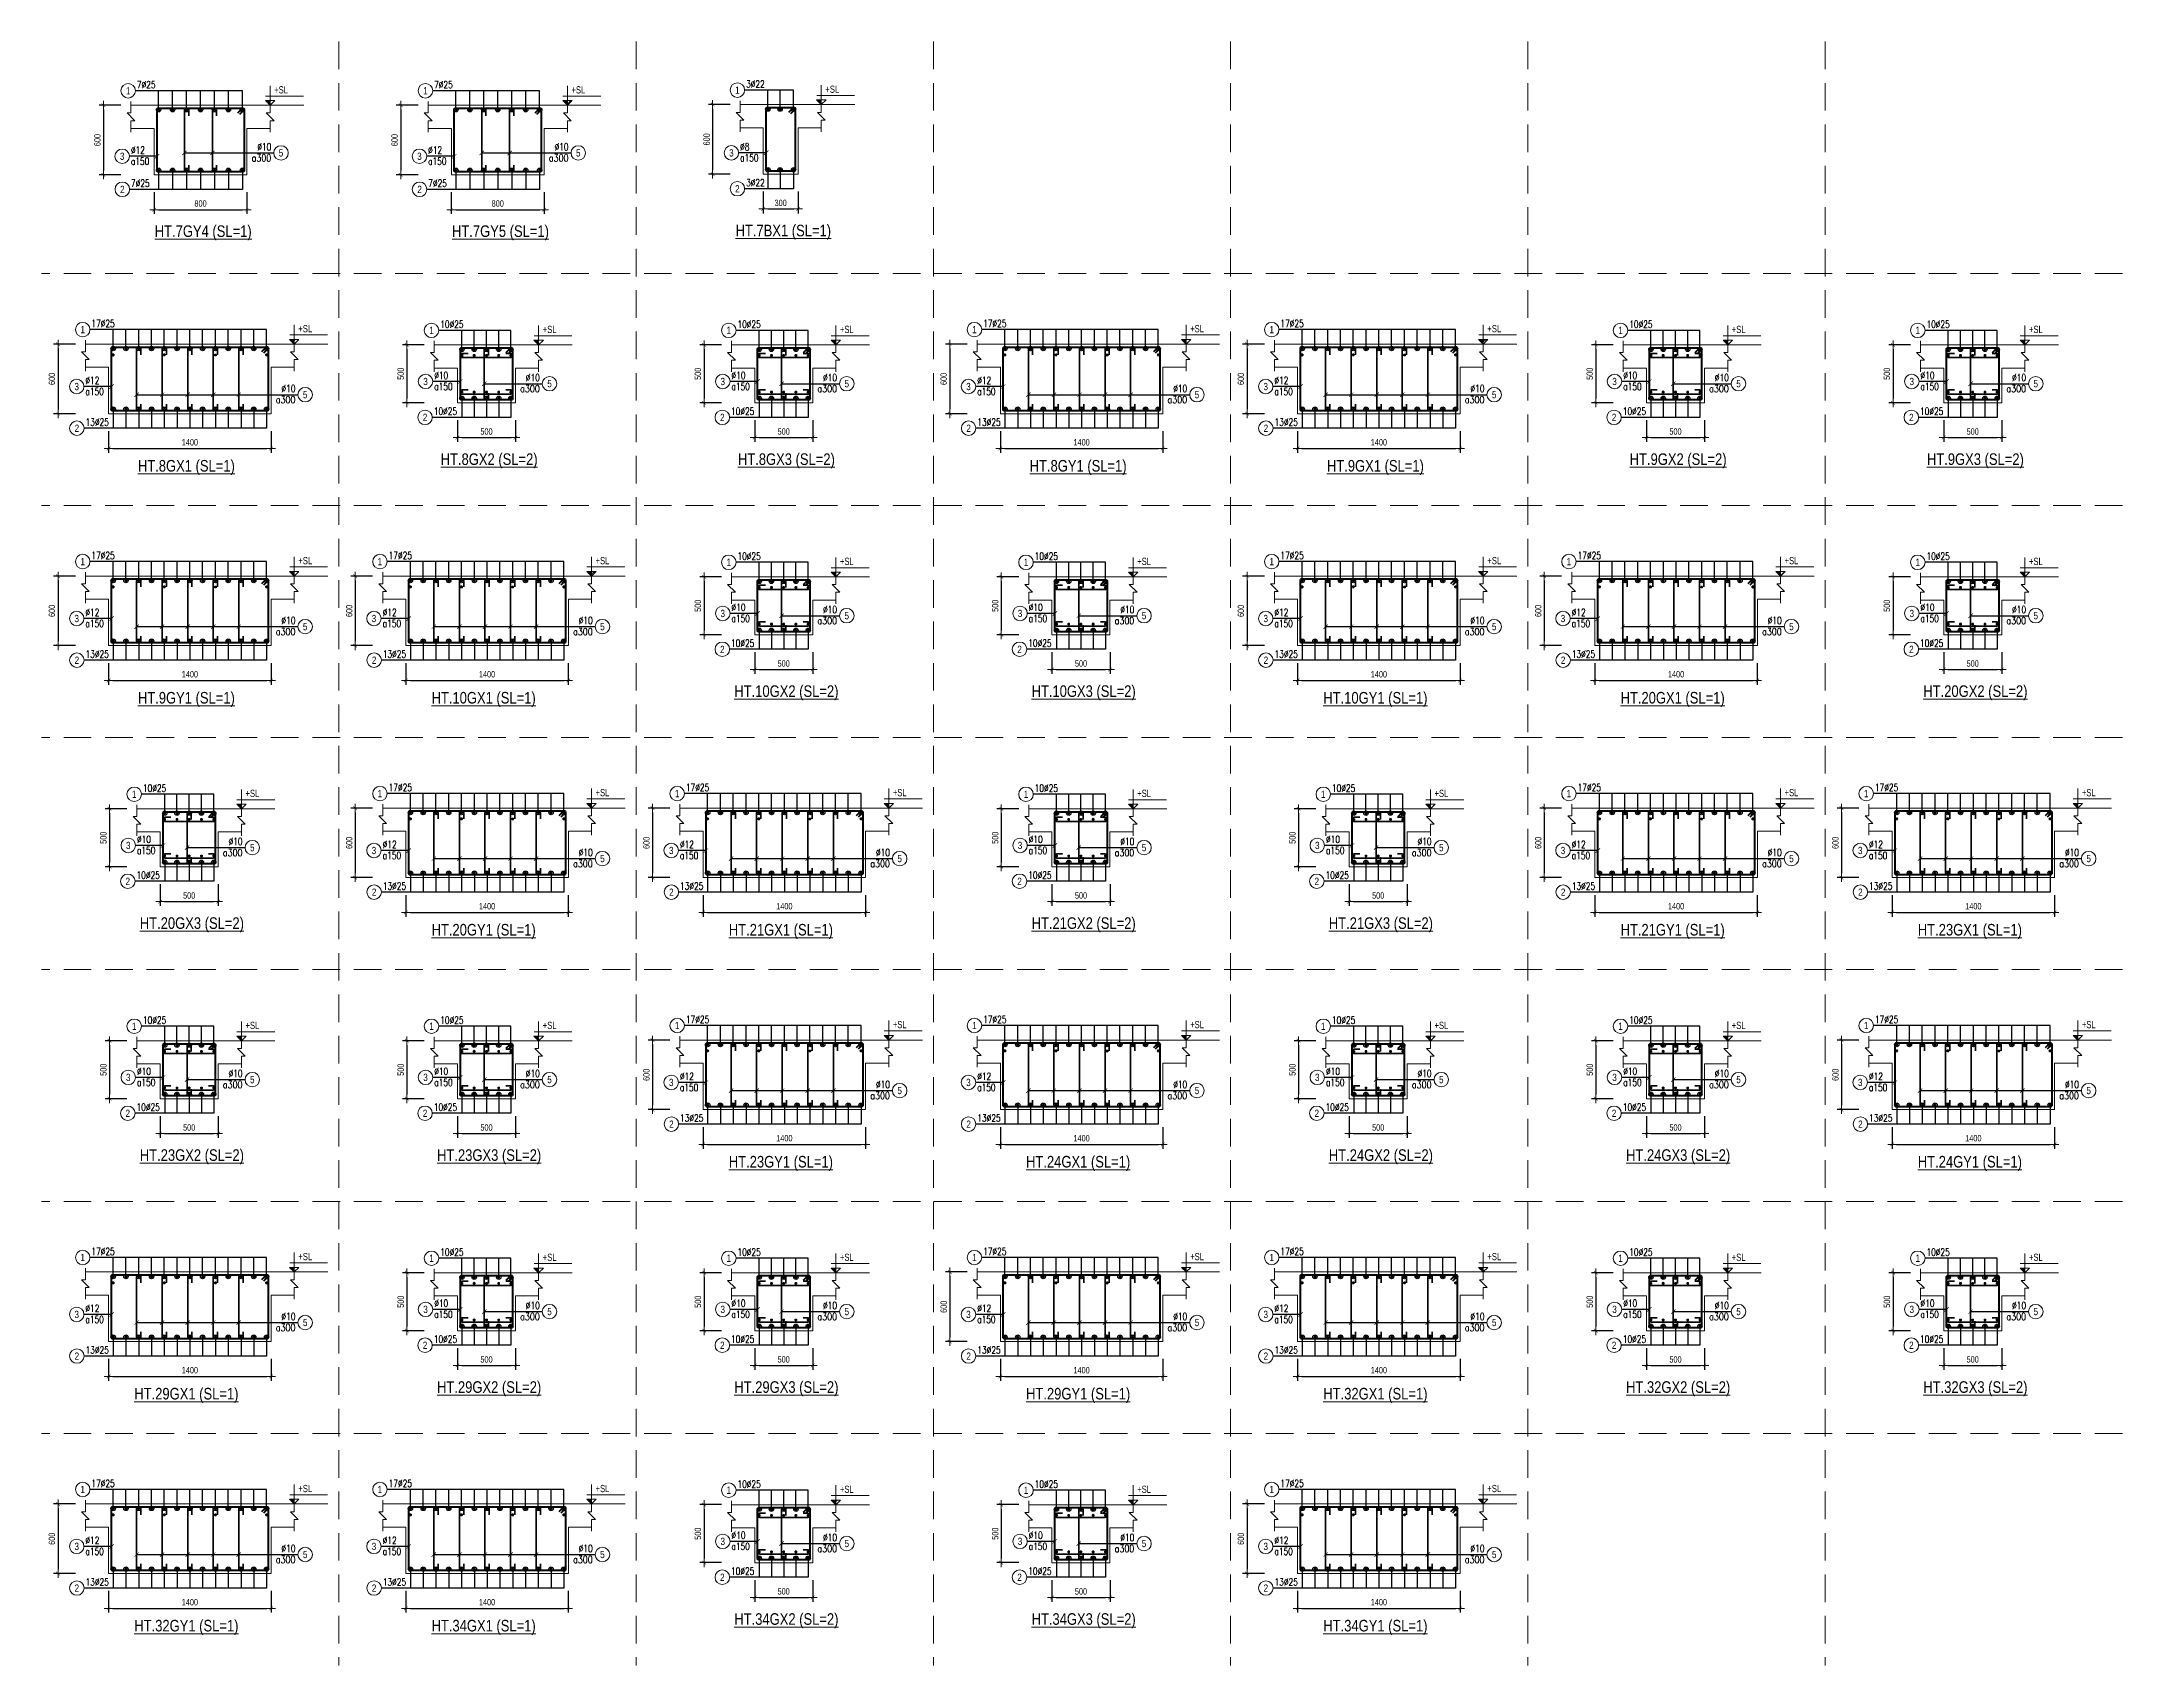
# Model space of a CAD drawing. Header units: millimetres. Extents: x 225489 to 327520, y -235866 to -221866.
# Drawn here: x 267539 to 285470, y -235866 to -221866 of the extents above; entities that cross this region are included whole.
import ezdxf
from ezdxf.enums import TextEntityAlignment as Align

# ---------------------------------------------------------------- set-up
doc = ezdxf.new("R2010")
doc.units = ezdxf.units.MM
doc.header["$PDMODE"] = 3
doc.linetypes.add('HIDDEN2', pattern=[4.7625, 3.175, -1.5875])
doc.layers.get('0').update_dxf_attribs({"lineweight": 20})
doc.layers.get('Defpoints').update_dxf_attribs({"color": 151, "lineweight": 9})
for name, color, linetype, lineweight in [('NDC_S_ANNO', 7, 'Continuous', 20), ('NDC_S_CONTINUOUS', 3, 'Continuous', 20), ('NDC_S_DIM', 1, 'Continuous', 15), ('NDC_S_HIDDEN', 8, 'HIDDEN2', 13), ('NDC_S_REBAR', 4, 'Continuous', 35), ('NDC_S_STIRRUP', 4, 'Continuous', 40), ('NDC_S_TEXT SYMBOL', 7, 'Continuous', 20), ('NDC_S_THIN LINE', 8, 'Continuous', 9), ('NDC_S_VN TEXT', 7, 'Continuous', 20)]:
    doc.layers.add(name, color=color, linetype=linetype, lineweight=lineweight)
doc.styles.add('ARIAL', font='arial.ttf', dxfattribs={"width": 0.8})
doc.styles.add('NDC_ANNO', font='', dxfattribs={"width": 0.8})
doc.styles.add('NDC_DIM', font='', dxfattribs={"width": 0.75})
doc.styles.add('NDC_EN TXT', font='romans.shx', dxfattribs={"width": 0.8})
doc.styles.get('NDC_ANNO').set_extended_font_data('Dotum')
doc.styles.get('NDC_DIM').set_extended_font_data('Dotum')
doc.dimstyles.new('NDC_dim_25', dxfattribs={"dimscale": 25, "dimtxt": 2.2, "dimasz": 1.5, "dimexe": 1.5, "dimexo": 2.5, "dimgap": 1, "dimtad": 1, "dimdec": 0, "dimzin": 0, "dimdsep": 46, "dimtxsty": 'NDC_DIM', "dimblk": 'DIMMARK', "dimcen": 0.09, "dimdle": 1.2, "dimclrd": 1, "dimclre": 1, "dimclrt": 3, "dimadec": 0, "dimazin": 0, "dimtfac": 1, "dimtdec": 0, "dimtix": 1, "dimtofl": 0, "dimtmove": 0, "dimatfit": 3, "dimfxl": 6, "dimfxlon": 1, "dimtolj": 1, "dimtzin": 0, "dimarcsym": 0})

msp = doc.modelspace()

# ---------------------------------------------------------------- blocks, each defined once
blk = doc.blocks.new('kata_block_CT')
at = {"layer": 'NDC_S_ANNO'}
blk.add_hatch(color=3, dxfattribs=at).paths.add_polyline_path([(0, 1.6), (-1.61, 1.6), (0, 0)])
at = {"layer": 'NDC_S_ANNO', "ltscale": 50}
h = blk.add_hatch(dxfattribs=at)
h.set_pattern_fill('ANSI31', color=256, scale=1.406, style=0)
h.paths.add_polyline_path([(0, 1.6), (0, 0), (1.61, 1.6)])
for p, q in [((11.56, 0), (-1.64, 0)), ((-1.59, 3.14), (11.47, 3.14))]:
    blk.add_line(p, q, dxfattribs=at)
at = {"layer": 'NDC_S_ANNO', "color": 8, "ltscale": 50}
blk.add_lwpolyline([(0, 0), (-1.61, 1.6), (0, 1.6)], dxfattribs=at)
at = {"layer": 'NDC_S_ANNO', "ltscale": 50}
for points in [[(0, 0), (-1.61, 1.6), (0, 1.6)], [(0, 6.69), (0, 0)], [(0, 0), (1.61, 1.6), (0, 1.6)]]:
    blk.add_lwpolyline(points, dxfattribs=at)
at = {"layer": 'NDC_S_TEXT SYMBOL', "color": 3, "style": 'NDC_ANNO', "width": 0.8}
blk.add_attdef('CT', (1.41, 4.07), '', height=2.5, dxfattribs=at)
blk = doc.blocks.new('DIMMARK')
at = {"layer": 'NDC_S_DIM', "color": 1}
blk.add_line((-1.5, 0), (1, 0), dxfattribs=at)
at = {"layer": 'NDC_S_DIM', "color": 2, "const_width": 0.1}
blk.add_lwpolyline([(-0.42, -0.42), (0.42, 0.42)], dxfattribs=at)
blk = doc.blocks.new('*D174')
at = {"layer": 'Defpoints', "color": 0, "transparency": 16777216}
for p in [(268509, -223015), (269309, -223015), (269309, -223315)]:
    blk.add_point(p, dxfattribs=at)
at = {"layer": 'NDC_S_DIM', "color": 1, "lineweight": -2, "transparency": 16777216}
for p, q in [((268509, -223165), (268509, -223352)), ((269309, -223165), (269309, -223352)), ((268546, -223315), (269271, -223315))]:
    blk.add_line(p, q, dxfattribs=at)
at = {"layer": 'NDC_S_DIM', "color": 1, "lineweight": -2, "transparency": 16777216, "xscale": 37.5, "yscale": 37.5, "zscale": 37.5, "rotation": 180}
blk.add_blockref('DIMMARK', (268509, -223315), dxfattribs=at)
at = {"layer": 'NDC_S_DIM', "color": 1, "lineweight": -2, "transparency": 16777216, "xscale": 37.5, "yscale": 37.5, "zscale": 37.5}
blk.add_blockref('DIMMARK', (269309, -223315), dxfattribs=at)
at = {"layer": 'NDC_S_DIM', "color": 3, "transparency": 16777216, "insert": (268909, -223262), "char_height": 55, "attachment_point": 5, "style": 'NDC_DIM'}
blk.add_mtext('\\A1;800', dxfattribs=at)
blk = doc.blocks.new('*D175')
at = {"layer": 'Defpoints', "color": 0, "transparency": 16777216}
for p in [(268578, -222415), (268072, -223015), (268578, -223015)]:
    blk.add_point(p, dxfattribs=at)
at = {"layer": 'NDC_S_DIM', "color": 1, "lineweight": -2, "transparency": 16777216}
for p, q in [((268222, -222415), (268035, -222415)), ((268072, -222452), (268072, -222977)), ((268222, -223015), (268035, -223015))]:
    blk.add_line(p, q, dxfattribs=at)
at = {"layer": 'NDC_S_DIM', "color": 1, "lineweight": -2, "transparency": 16777216, "xscale": 37.5, "yscale": 37.5, "zscale": 37.5}
for p, rotation in [((268072, -222415), 90), ((268072, -223015), 270)]:
    blk.add_blockref('DIMMARK', p, dxfattribs=dict(at, rotation=rotation))
at = {"layer": 'NDC_S_DIM', "color": 3, "transparency": 16777216, "insert": (268020, -222715), "char_height": 55, "attachment_point": 5, "rotation": 90, "style": 'NDC_DIM'}
blk.add_mtext('\\A1;600', dxfattribs=at)
blk = doc.blocks.new('kata_block_THEP')
at = {"layer": 'NDC_S_REBAR', "color": 0}
for p, q in [((-0.5, 0), (0.5, 0)), ((-0.35, 0.35), (0.35, -0.35)), ((0.35, 0.35), (-0.35, -0.35)), ((0, 0.5), (0, -0.5))]:
    blk.add_line(p, q, dxfattribs=at)
at = {"layer": 'NDC_S_REBAR', "color": 0, "const_width": 0.0833}
blk.add_lwpolyline([(-0.5, 0, 1), (0.5, 0, 1), (-0.5, 0, 1)], format="xyb", dxfattribs=at)
blk = doc.blocks.new('*U11')
blk.add_circle((-2.5, 0), 2.5)
at = {"layer": 'NDC_S_VN TEXT', "color": 7, "style": 'ARIAL', "width": 0.8}
blk.add_attdef('SH2', text='', height=2.5, dxfattribs=at).set_placement((-2.5, 0), align=Align.MIDDLE)
at = {"layer": 'NDC_S_VN TEXT', "color": 3, "style": 'NDC_EN TXT', "width": 0.75}
blk.add_attdef('DK1', (0.5, 0.85), '', height=2.5, dxfattribs=at)
blk = doc.blocks.new('*U12')
blk.add_circle((-2.5, 0), 2.5)
at = {"layer": 'NDC_S_VN TEXT', "color": 7, "style": 'ARIAL', "width": 0.8}
blk.add_attdef('SH2', text='', height=2.5, dxfattribs=at).set_placement((-2.5, 0), align=Align.MIDDLE)
at = {"layer": 'NDC_S_VN TEXT', "color": 3, "style": 'NDC_EN TXT', "width": 0.75}
for tag, p in [('DK1', (0.5, 0.85)), ('KC1', (0.5, -2.97))]:
    blk.add_attdef(tag, p, '', height=2.5, dxfattribs=at)
blk = doc.blocks.new('*U15')
blk.add_circle((2.5, 0), 2.5)
at = {"layer": 'NDC_S_VN TEXT', "color": 3, "style": 'NDC_EN TXT'}
for tag, width, p in [('DK2', 0.75, (-0.85, 0.85)), ('KC2', 0.8, (-0.85, -2.97))]:
    blk.add_attdef(tag, text='', height=2.5, dxfattribs=dict(at, width=width)).set_placement(p, align=Align.RIGHT)
at = {"layer": 'NDC_S_VN TEXT', "color": 7, "style": 'ARIAL', "width": 0.8}
blk.add_attdef('SH3', text='', height=2.5, dxfattribs=at).set_placement((2.5, 0), align=Align.MIDDLE)
blk = doc.blocks.new('kata_block_TD')
at = {"color": 6, "linetype": 'ByBlock', "lineweight": -2, "style": 'ARIAL', "width": 0.8}
blk.add_attdef('SECTDET2', text='', height=5, dxfattribs=at).set_placement((0, 7.97), align=Align.CENTER)
at = {"color": 0, "linetype": 'ByBlock', "lineweight": -2, "style": 'ARIAL', "width": 0.8}
blk.add_attdef('SECTDET1', text='', height=5, dxfattribs=at).set_placement((0, 1.47), align=Align.CENTER)
at = {"color": 3, "lineweight": 25, "style": 'ARIAL', "width": 0.8}
blk.add_attdef('SSCALE', text='', height=2.5, dxfattribs=at).set_placement((0, -4), align=Align.CENTER)
blk = doc.blocks.new('*D176')
at = {"layer": 'Defpoints', "color": 0, "transparency": 16777216}
for p in [(271070, -223015), (271870, -223015), (271870, -223315)]:
    blk.add_point(p, dxfattribs=at)
at = {"layer": 'NDC_S_DIM', "color": 1, "lineweight": -2, "transparency": 16777216}
for p, q in [((271070, -223165), (271070, -223352)), ((271870, -223165), (271870, -223352)), ((271108, -223315), (271833, -223315))]:
    blk.add_line(p, q, dxfattribs=at)
at = {"layer": 'NDC_S_DIM', "color": 1, "lineweight": -2, "transparency": 16777216, "xscale": 37.5, "yscale": 37.5, "zscale": 37.5, "rotation": 180}
blk.add_blockref('DIMMARK', (271070, -223315), dxfattribs=at)
at = {"layer": 'NDC_S_DIM', "color": 1, "lineweight": -2, "transparency": 16777216, "xscale": 37.5, "yscale": 37.5, "zscale": 37.5}
blk.add_blockref('DIMMARK', (271870, -223315), dxfattribs=at)
at = {"layer": 'NDC_S_DIM', "color": 3, "transparency": 16777216, "insert": (271470, -223262), "char_height": 55, "attachment_point": 5, "style": 'NDC_DIM'}
blk.add_mtext('\\A1;800', dxfattribs=at)
blk = doc.blocks.new('*D177')
at = {"layer": 'Defpoints', "color": 0, "transparency": 16777216}
for p in [(271140, -222415), (270634, -223015), (271140, -223015)]:
    blk.add_point(p, dxfattribs=at)
at = {"layer": 'NDC_S_DIM', "color": 1, "lineweight": -2, "transparency": 16777216}
for p, q in [((270784, -222415), (270596, -222415)), ((270634, -222452), (270634, -222977)), ((270784, -223015), (270596, -223015))]:
    blk.add_line(p, q, dxfattribs=at)
at = {"layer": 'NDC_S_DIM', "color": 1, "lineweight": -2, "transparency": 16777216, "xscale": 37.5, "yscale": 37.5, "zscale": 37.5}
for p, rotation in [((270634, -222415), 90), ((270634, -223015), 270)]:
    blk.add_blockref('DIMMARK', p, dxfattribs=dict(at, rotation=rotation))
at = {"layer": 'NDC_S_DIM', "color": 3, "transparency": 16777216, "insert": (270581, -222715), "char_height": 55, "attachment_point": 5, "rotation": 90, "style": 'NDC_DIM'}
blk.add_mtext('\\A1;600', dxfattribs=at)
blk = doc.blocks.new('*D178')
at = {"layer": 'Defpoints', "color": 0, "transparency": 16777216}
for p in [(273758, -223009), (274058, -223009), (274058, -223309)]:
    blk.add_point(p, dxfattribs=at)
at = {"layer": 'NDC_S_DIM', "color": 1, "lineweight": -2, "transparency": 16777216}
for p, q in [((273758, -223159), (273758, -223347)), ((274058, -223159), (274058, -223347)), ((273796, -223309), (274021, -223309))]:
    blk.add_line(p, q, dxfattribs=at)
at = {"layer": 'NDC_S_DIM', "color": 1, "lineweight": -2, "transparency": 16777216, "xscale": 37.5, "yscale": 37.5, "zscale": 37.5, "rotation": 180}
blk.add_blockref('DIMMARK', (273758, -223309), dxfattribs=at)
at = {"layer": 'NDC_S_DIM', "color": 1, "lineweight": -2, "transparency": 16777216, "xscale": 37.5, "yscale": 37.5, "zscale": 37.5}
blk.add_blockref('DIMMARK', (274058, -223309), dxfattribs=at)
at = {"layer": 'NDC_S_DIM', "color": 3, "transparency": 16777216, "insert": (273908, -223257), "char_height": 55, "attachment_point": 5, "style": 'NDC_DIM'}
blk.add_mtext('\\A1;300', dxfattribs=at)
blk = doc.blocks.new('*D179')
at = {"layer": 'Defpoints', "color": 0, "transparency": 16777216}
for p in [(273828, -222409), (273322, -223009), (273828, -223009)]:
    blk.add_point(p, dxfattribs=at)
at = {"layer": 'NDC_S_DIM', "color": 1, "lineweight": -2, "transparency": 16777216}
for p, q in [((273472, -222409), (273285, -222409)), ((273322, -222447), (273322, -222972)), ((273472, -223009), (273285, -223009))]:
    blk.add_line(p, q, dxfattribs=at)
at = {"layer": 'NDC_S_DIM', "color": 1, "lineweight": -2, "transparency": 16777216, "xscale": 37.5, "yscale": 37.5, "zscale": 37.5}
for p, rotation in [((273322, -222409), 90), ((273322, -223009), 270)]:
    blk.add_blockref('DIMMARK', p, dxfattribs=dict(at, rotation=rotation))
at = {"layer": 'NDC_S_DIM', "color": 3, "transparency": 16777216, "insert": (273270, -222709), "char_height": 55, "attachment_point": 5, "rotation": 90, "style": 'NDC_DIM'}
blk.add_mtext('\\A1;600', dxfattribs=at)
blk = doc.blocks.new('*D180')
at = {"layer": 'Defpoints', "color": 0, "transparency": 16777216}
for p in [(268117, -225074), (269517, -225074), (269517, -225374)]:
    blk.add_point(p, dxfattribs=at)
at = {"layer": 'NDC_S_DIM', "color": 1, "lineweight": -2, "transparency": 16777216}
for p, q in [((268117, -225224), (268117, -225411)), ((268154, -225374), (269479, -225374)), ((269517, -225224), (269517, -225411))]:
    blk.add_line(p, q, dxfattribs=at)
at = {"layer": 'NDC_S_DIM', "color": 1, "lineweight": -2, "transparency": 16777216, "xscale": 37.5, "yscale": 37.5, "zscale": 37.5, "rotation": 180}
blk.add_blockref('DIMMARK', (268117, -225374), dxfattribs=at)
at = {"layer": 'NDC_S_DIM', "color": 1, "lineweight": -2, "transparency": 16777216, "xscale": 37.5, "yscale": 37.5, "zscale": 37.5}
blk.add_blockref('DIMMARK', (269517, -225374), dxfattribs=at)
at = {"layer": 'NDC_S_DIM', "color": 3, "transparency": 16777216, "insert": (268817, -225321), "char_height": 55, "attachment_point": 5, "style": 'NDC_DIM'}
blk.add_mtext('\\A1;1400', dxfattribs=at)
blk = doc.blocks.new('*D181')
at = {"layer": 'Defpoints', "color": 0, "transparency": 16777216}
for p in [(268186.587309, -224473.973819), (267680.587309, -225073.973819), (268186.587309, -225073.973819)]:
    blk.add_point(p, dxfattribs=at)
at = {"layer": 'NDC_S_DIM', "color": 1, "lineweight": -2, "transparency": 16777216}
for p, q in [((267830.587309, -224473.973819), (267643.087309, -224473.973819)), ((267680.587309, -224511.473819), (267680.587309, -225036.473819)), ((267830.587309, -225073.973819), (267643.087309, -225073.973819))]:
    blk.add_line(p, q, dxfattribs=at)
at = {"layer": 'NDC_S_DIM', "color": 1, "lineweight": -2, "transparency": 16777216, "xscale": 37.5, "yscale": 37.5, "zscale": 37.5}
for p, rotation in [((267680.587309, -224473.973819), 90), ((267680.587309, -225073.973819), 270)]:
    blk.add_blockref('DIMMARK', p, dxfattribs=dict(at, rotation=rotation))
at = {"layer": 'NDC_S_DIM', "color": 3, "transparency": 16777216, "insert": (267628.087309, -224773.973819), "char_height": 55, "attachment_point": 5, "rotation": 90, "style": 'NDC_DIM'}
blk.add_mtext('\\A1;600', dxfattribs=at)
blk = doc.blocks.new('*D182')
at = {"layer": 'Defpoints', "color": 0, "transparency": 16777216}
for p in [(271123, -224980), (271623, -224980), (271623, -225280)]:
    blk.add_point(p, dxfattribs=at)
at = {"layer": 'NDC_S_DIM', "color": 1, "lineweight": -2, "transparency": 16777216}
for p, q in [((271123, -225130), (271123, -225318)), ((271623, -225130), (271623, -225318)), ((271160, -225280), (271585, -225280))]:
    blk.add_line(p, q, dxfattribs=at)
at = {"layer": 'NDC_S_DIM', "color": 1, "lineweight": -2, "transparency": 16777216, "xscale": 37.5, "yscale": 37.5, "zscale": 37.5, "rotation": 180}
blk.add_blockref('DIMMARK', (271123, -225280), dxfattribs=at)
at = {"layer": 'NDC_S_DIM', "color": 1, "lineweight": -2, "transparency": 16777216, "xscale": 37.5, "yscale": 37.5, "zscale": 37.5}
blk.add_blockref('DIMMARK', (271623, -225280), dxfattribs=at)
at = {"layer": 'NDC_S_DIM', "color": 3, "transparency": 16777216, "insert": (271373, -225228), "char_height": 55, "attachment_point": 5, "style": 'NDC_DIM'}
blk.add_mtext('\\A1;500', dxfattribs=at)
blk = doc.blocks.new('*D183')
at = {"layer": 'Defpoints', "color": 0, "transparency": 16777216}
for p in [(271192, -224480), (270686, -224980), (271192, -224980)]:
    blk.add_point(p, dxfattribs=at)
at = {"layer": 'NDC_S_DIM', "color": 1, "lineweight": -2, "transparency": 16777216}
for p, q in [((270836, -224480), (270649, -224480)), ((270686, -224518), (270686, -224943)), ((270836, -224980), (270649, -224980))]:
    blk.add_line(p, q, dxfattribs=at)
at = {"layer": 'NDC_S_DIM', "color": 1, "lineweight": -2, "transparency": 16777216, "xscale": 37.5, "yscale": 37.5, "zscale": 37.5}
for p, rotation in [((270686, -224480), 90), ((270686, -224980), 270)]:
    blk.add_blockref('DIMMARK', p, dxfattribs=dict(at, rotation=rotation))
at = {"layer": 'NDC_S_DIM', "color": 3, "transparency": 16777216, "insert": (270634, -224730), "char_height": 55, "attachment_point": 5, "rotation": 90, "style": 'NDC_DIM'}
blk.add_mtext('\\A1;500', dxfattribs=at)
blk = doc.blocks.new('*D184')
at = {"layer": 'Defpoints', "color": 0, "transparency": 16777216}
for p in [(273684, -224980), (274184, -224980), (274184, -225280)]:
    blk.add_point(p, dxfattribs=at)
at = {"layer": 'NDC_S_DIM', "color": 1, "lineweight": -2, "transparency": 16777216}
for p, q in [((273684, -225130), (273684, -225318)), ((274184, -225130), (274184, -225318)), ((273722, -225280), (274147, -225280))]:
    blk.add_line(p, q, dxfattribs=at)
at = {"layer": 'NDC_S_DIM', "color": 1, "lineweight": -2, "transparency": 16777216, "xscale": 37.5, "yscale": 37.5, "zscale": 37.5, "rotation": 180}
blk.add_blockref('DIMMARK', (273684, -225280), dxfattribs=at)
at = {"layer": 'NDC_S_DIM', "color": 1, "lineweight": -2, "transparency": 16777216, "xscale": 37.5, "yscale": 37.5, "zscale": 37.5}
blk.add_blockref('DIMMARK', (274184, -225280), dxfattribs=at)
at = {"layer": 'NDC_S_DIM', "color": 3, "transparency": 16777216, "insert": (273934, -225228), "char_height": 55, "attachment_point": 5, "style": 'NDC_DIM'}
blk.add_mtext('\\A1;500', dxfattribs=at)
blk = doc.blocks.new('*D185')
at = {"layer": 'Defpoints', "color": 0, "transparency": 16777216}
for p in [(273754, -224480), (273248, -224980), (273754, -224980)]:
    blk.add_point(p, dxfattribs=at)
at = {"layer": 'NDC_S_DIM', "color": 1, "lineweight": -2, "transparency": 16777216}
for p, q in [((273398, -224480), (273210, -224480)), ((273248, -224518), (273248, -224943)), ((273398, -224980), (273210, -224980))]:
    blk.add_line(p, q, dxfattribs=at)
at = {"layer": 'NDC_S_DIM', "color": 1, "lineweight": -2, "transparency": 16777216, "xscale": 37.5, "yscale": 37.5, "zscale": 37.5}
for p, rotation in [((273248, -224480), 90), ((273248, -224980), 270)]:
    blk.add_blockref('DIMMARK', p, dxfattribs=dict(at, rotation=rotation))
at = {"layer": 'NDC_S_DIM', "color": 3, "transparency": 16777216, "insert": (273195, -224730), "char_height": 55, "attachment_point": 5, "rotation": 90, "style": 'NDC_DIM'}
blk.add_mtext('\\A1;500', dxfattribs=at)
blk = doc.blocks.new('*D187')
at = {"layer": 'Defpoints', "color": 0, "transparency": 16777216}
for p in [(275801, -225074), (277201, -225074), (277201, -225374)]:
    blk.add_point(p, dxfattribs=at)
at = {"layer": 'NDC_S_DIM', "color": 1, "lineweight": -2, "transparency": 16777216}
for p, q in [((275801, -225224), (275801, -225411)), ((275839, -225374), (277164, -225374)), ((277201, -225224), (277201, -225411))]:
    blk.add_line(p, q, dxfattribs=at)
at = {"layer": 'NDC_S_DIM', "color": 1, "lineweight": -2, "transparency": 16777216, "xscale": 37.5, "yscale": 37.5, "zscale": 37.5, "rotation": 180}
blk.add_blockref('DIMMARK', (275801, -225374), dxfattribs=at)
at = {"layer": 'NDC_S_DIM', "color": 1, "lineweight": -2, "transparency": 16777216, "xscale": 37.5, "yscale": 37.5, "zscale": 37.5}
blk.add_blockref('DIMMARK', (277201, -225374), dxfattribs=at)
at = {"layer": 'NDC_S_DIM', "color": 3, "transparency": 16777216, "insert": (276501, -225321), "char_height": 55, "attachment_point": 5, "style": 'NDC_DIM'}
blk.add_mtext('\\A1;1400', dxfattribs=at)
blk = doc.blocks.new('*D186')
at = {"layer": 'Defpoints', "color": 0, "transparency": 16777216}
for p in [(275871, -224474), (275365, -225074), (275871, -225074)]:
    blk.add_point(p, dxfattribs=at)
at = {"layer": 'NDC_S_DIM', "color": 1, "lineweight": -2, "transparency": 16777216}
for p, q in [((275515, -224474), (275328, -224474)), ((275365, -224511), (275365, -225036)), ((275515, -225074), (275328, -225074))]:
    blk.add_line(p, q, dxfattribs=at)
at = {"layer": 'NDC_S_DIM', "color": 1, "lineweight": -2, "transparency": 16777216, "xscale": 37.5, "yscale": 37.5, "zscale": 37.5}
for p, rotation in [((275365, -224474), 90), ((275365, -225074), 270)]:
    blk.add_blockref('DIMMARK', p, dxfattribs=dict(at, rotation=rotation))
at = {"layer": 'NDC_S_DIM', "color": 3, "transparency": 16777216, "insert": (275313, -224774), "char_height": 55, "attachment_point": 5, "rotation": 90, "style": 'NDC_DIM'}
blk.add_mtext('\\A1;600', dxfattribs=at)
blk = doc.blocks.new('*D195')
at = {"layer": 'Defpoints', "color": 0, "transparency": 16777216}
for p in [(278363, -225074), (279763, -225074), (279763, -225374)]:
    blk.add_point(p, dxfattribs=at)
at = {"layer": 'NDC_S_DIM', "color": 1, "lineweight": -2, "transparency": 16777216}
for p, q in [((278363, -225224), (278363, -225411)), ((278400, -225374), (279725, -225374)), ((279763, -225224), (279763, -225411))]:
    blk.add_line(p, q, dxfattribs=at)
at = {"layer": 'NDC_S_DIM', "color": 1, "lineweight": -2, "transparency": 16777216, "xscale": 37.5, "yscale": 37.5, "zscale": 37.5, "rotation": 180}
blk.add_blockref('DIMMARK', (278363, -225374), dxfattribs=at)
at = {"layer": 'NDC_S_DIM', "color": 1, "lineweight": -2, "transparency": 16777216, "xscale": 37.5, "yscale": 37.5, "zscale": 37.5}
blk.add_blockref('DIMMARK', (279763, -225374), dxfattribs=at)
at = {"layer": 'NDC_S_DIM', "color": 3, "transparency": 16777216, "insert": (279063, -225321), "char_height": 55, "attachment_point": 5, "style": 'NDC_DIM'}
blk.add_mtext('\\A1;1400', dxfattribs=at)
blk = doc.blocks.new('*D189')
at = {"layer": 'Defpoints', "color": 0, "transparency": 16777216}
for p in [(278433, -224474), (277927, -225074), (278433, -225074)]:
    blk.add_point(p, dxfattribs=at)
at = {"layer": 'NDC_S_DIM', "color": 1, "lineweight": -2, "transparency": 16777216}
for p, q in [((278077, -224474), (277889, -224474)), ((277927, -224511), (277927, -225036)), ((278077, -225074), (277889, -225074))]:
    blk.add_line(p, q, dxfattribs=at)
at = {"layer": 'NDC_S_DIM', "color": 1, "lineweight": -2, "transparency": 16777216, "xscale": 37.5, "yscale": 37.5, "zscale": 37.5}
for p, rotation in [((277927, -224474), 90), ((277927, -225074), 270)]:
    blk.add_blockref('DIMMARK', p, dxfattribs=dict(at, rotation=rotation))
at = {"layer": 'NDC_S_DIM', "color": 3, "transparency": 16777216, "insert": (277874, -224774), "char_height": 55, "attachment_point": 5, "rotation": 90, "style": 'NDC_DIM'}
blk.add_mtext('\\A1;600', dxfattribs=at)
blk = doc.blocks.new('*D190')
at = {"layer": 'Defpoints', "color": 0, "transparency": 16777216}
for p in [(281369, -224980), (281869, -224980), (281869, -225280)]:
    blk.add_point(p, dxfattribs=at)
at = {"layer": 'NDC_S_DIM', "color": 1, "lineweight": -2, "transparency": 16777216}
for p, q in [((281369, -225130), (281369, -225318)), ((281869, -225130), (281869, -225318)), ((281406, -225280), (281831, -225280))]:
    blk.add_line(p, q, dxfattribs=at)
at = {"layer": 'NDC_S_DIM', "color": 1, "lineweight": -2, "transparency": 16777216, "xscale": 37.5, "yscale": 37.5, "zscale": 37.5, "rotation": 180}
blk.add_blockref('DIMMARK', (281369, -225280), dxfattribs=at)
at = {"layer": 'NDC_S_DIM', "color": 1, "lineweight": -2, "transparency": 16777216, "xscale": 37.5, "yscale": 37.5, "zscale": 37.5}
blk.add_blockref('DIMMARK', (281869, -225280), dxfattribs=at)
at = {"layer": 'NDC_S_DIM', "color": 3, "transparency": 16777216, "insert": (281619, -225228), "char_height": 55, "attachment_point": 5, "style": 'NDC_DIM'}
blk.add_mtext('\\A1;500', dxfattribs=at)
blk = doc.blocks.new('*D191')
at = {"layer": 'Defpoints', "color": 0, "transparency": 16777216}
for p in [(281438, -224480), (280932, -224980), (281438, -224980)]:
    blk.add_point(p, dxfattribs=at)
at = {"layer": 'NDC_S_DIM', "color": 1, "lineweight": -2, "transparency": 16777216}
for p, q in [((281082, -224480), (280895, -224480)), ((280932, -224518), (280932, -224943)), ((281082, -224980), (280895, -224980))]:
    blk.add_line(p, q, dxfattribs=at)
at = {"layer": 'NDC_S_DIM', "color": 1, "lineweight": -2, "transparency": 16777216, "xscale": 37.5, "yscale": 37.5, "zscale": 37.5}
for p, rotation in [((280932, -224480), 90), ((280932, -224980), 270)]:
    blk.add_blockref('DIMMARK', p, dxfattribs=dict(at, rotation=rotation))
at = {"layer": 'NDC_S_DIM', "color": 3, "transparency": 16777216, "insert": (280880, -224730), "char_height": 55, "attachment_point": 5, "rotation": 90, "style": 'NDC_DIM'}
blk.add_mtext('\\A1;500', dxfattribs=at)
blk = doc.blocks.new('*D192')
at = {"layer": 'Defpoints', "color": 0, "transparency": 16777216}
for p in [(283930, -224980), (284430, -224980), (284430, -225280)]:
    blk.add_point(p, dxfattribs=at)
at = {"layer": 'NDC_S_DIM', "color": 1, "lineweight": -2, "transparency": 16777216}
for p, q in [((283930, -225130), (283930, -225318)), ((284430, -225130), (284430, -225318)), ((283968, -225280), (284393, -225280))]:
    blk.add_line(p, q, dxfattribs=at)
at = {"layer": 'NDC_S_DIM', "color": 1, "lineweight": -2, "transparency": 16777216, "xscale": 37.5, "yscale": 37.5, "zscale": 37.5, "rotation": 180}
blk.add_blockref('DIMMARK', (283930, -225280), dxfattribs=at)
at = {"layer": 'NDC_S_DIM', "color": 1, "lineweight": -2, "transparency": 16777216, "xscale": 37.5, "yscale": 37.5, "zscale": 37.5}
blk.add_blockref('DIMMARK', (284430, -225280), dxfattribs=at)
at = {"layer": 'NDC_S_DIM', "color": 3, "transparency": 16777216, "insert": (284180, -225228), "char_height": 55, "attachment_point": 5, "style": 'NDC_DIM'}
blk.add_mtext('\\A1;500', dxfattribs=at)
blk = doc.blocks.new('*D193')
at = {"layer": 'Defpoints', "color": 0, "transparency": 16777216}
for p in [(284000, -224480), (283494, -224980), (284000, -224980)]:
    blk.add_point(p, dxfattribs=at)
at = {"layer": 'NDC_S_DIM', "color": 1, "lineweight": -2, "transparency": 16777216}
for p, q in [((283644, -224480), (283456, -224480)), ((283494, -224518), (283494, -224943)), ((283644, -224980), (283456, -224980))]:
    blk.add_line(p, q, dxfattribs=at)
at = {"layer": 'NDC_S_DIM', "color": 1, "lineweight": -2, "transparency": 16777216, "xscale": 37.5, "yscale": 37.5, "zscale": 37.5}
for p, rotation in [((283494, -224480), 90), ((283494, -224980), 270)]:
    blk.add_blockref('DIMMARK', p, dxfattribs=dict(at, rotation=rotation))
at = {"layer": 'NDC_S_DIM', "color": 3, "transparency": 16777216, "insert": (283441, -224730), "char_height": 55, "attachment_point": 5, "rotation": 90, "style": 'NDC_DIM'}
blk.add_mtext('\\A1;500', dxfattribs=at)
blk = doc.blocks.new('*D194')
at = {"layer": 'Defpoints', "color": 0, "transparency": 16777216}
for p in [(268117, -227074), (269517, -227074), (269517, -227374)]:
    blk.add_point(p, dxfattribs=at)
at = {"layer": 'NDC_S_DIM', "color": 1, "lineweight": -2, "transparency": 16777216}
for p, q in [((268117, -227224), (268117, -227411)), ((269517, -227224), (269517, -227411)), ((268154, -227374), (269479, -227374))]:
    blk.add_line(p, q, dxfattribs=at)
at = {"layer": 'NDC_S_DIM', "color": 1, "lineweight": -2, "transparency": 16777216, "xscale": 37.5, "yscale": 37.5, "zscale": 37.5, "rotation": 180}
blk.add_blockref('DIMMARK', (268117, -227374), dxfattribs=at)
at = {"layer": 'NDC_S_DIM', "color": 1, "lineweight": -2, "transparency": 16777216, "xscale": 37.5, "yscale": 37.5, "zscale": 37.5}
blk.add_blockref('DIMMARK', (269517, -227374), dxfattribs=at)
at = {"layer": 'NDC_S_DIM', "color": 3, "transparency": 16777216, "insert": (268817, -227321), "char_height": 55, "attachment_point": 5, "style": 'NDC_DIM'}
blk.add_mtext('\\A1;1400', dxfattribs=at)
blk = doc.blocks.new('*D188')
at = {"layer": 'Defpoints', "color": 0, "transparency": 16777216}
for p in [(268186.587309, -226473.973819), (267680.587309, -227073.973819), (268186.587309, -227073.973819)]:
    blk.add_point(p, dxfattribs=at)
at = {"layer": 'NDC_S_DIM', "color": 1, "lineweight": -2, "transparency": 16777216}
for p, q in [((267830.587309, -226473.973819), (267643.087309, -226473.973819)), ((267680.587309, -226511.473819), (267680.587309, -227036.473819)), ((267830.587309, -227073.973819), (267643.087309, -227073.973819))]:
    blk.add_line(p, q, dxfattribs=at)
at = {"layer": 'NDC_S_DIM', "color": 1, "lineweight": -2, "transparency": 16777216, "xscale": 37.5, "yscale": 37.5, "zscale": 37.5}
for p, rotation in [((267680.587309, -226473.973819), 90), ((267680.587309, -227073.973819), 270)]:
    blk.add_blockref('DIMMARK', p, dxfattribs=dict(at, rotation=rotation))
at = {"layer": 'NDC_S_DIM', "color": 3, "transparency": 16777216, "insert": (267628.087309, -226773.973819), "char_height": 55, "attachment_point": 5, "rotation": 90, "style": 'NDC_DIM'}
blk.add_mtext('\\A1;600', dxfattribs=at)
blk = doc.blocks.new('*D203')
at = {"layer": 'Defpoints', "color": 0, "transparency": 16777216}
for p in [(270678, -227074), (272078, -227074), (272078, -227374)]:
    blk.add_point(p, dxfattribs=at)
at = {"layer": 'NDC_S_DIM', "color": 1, "lineweight": -2, "transparency": 16777216}
for p, q in [((270678, -227224), (270678, -227411)), ((272078, -227224), (272078, -227411)), ((270716, -227374), (272041, -227374))]:
    blk.add_line(p, q, dxfattribs=at)
at = {"layer": 'NDC_S_DIM', "color": 1, "lineweight": -2, "transparency": 16777216, "xscale": 37.5, "yscale": 37.5, "zscale": 37.5, "rotation": 180}
blk.add_blockref('DIMMARK', (270678, -227374), dxfattribs=at)
at = {"layer": 'NDC_S_DIM', "color": 1, "lineweight": -2, "transparency": 16777216, "xscale": 37.5, "yscale": 37.5, "zscale": 37.5}
blk.add_blockref('DIMMARK', (272078, -227374), dxfattribs=at)
at = {"layer": 'NDC_S_DIM', "color": 3, "transparency": 16777216, "insert": (271378, -227321), "char_height": 55, "attachment_point": 5, "style": 'NDC_DIM'}
blk.add_mtext('\\A1;1400', dxfattribs=at)
blk = doc.blocks.new('*D197')
at = {"layer": 'Defpoints', "color": 0, "transparency": 16777216}
for p in [(270748, -226474), (270242, -227074), (270748, -227074)]:
    blk.add_point(p, dxfattribs=at)
at = {"layer": 'NDC_S_DIM', "color": 1, "lineweight": -2, "transparency": 16777216}
for p, q in [((270392, -226474), (270205, -226474)), ((270242, -226511), (270242, -227036)), ((270392, -227074), (270205, -227074))]:
    blk.add_line(p, q, dxfattribs=at)
at = {"layer": 'NDC_S_DIM', "color": 1, "lineweight": -2, "transparency": 16777216, "xscale": 37.5, "yscale": 37.5, "zscale": 37.5}
for p, rotation in [((270242, -226474), 90), ((270242, -227074), 270)]:
    blk.add_blockref('DIMMARK', p, dxfattribs=dict(at, rotation=rotation))
at = {"layer": 'NDC_S_DIM', "color": 3, "transparency": 16777216, "insert": (270190, -226774), "char_height": 55, "attachment_point": 5, "rotation": 90, "style": 'NDC_DIM'}
blk.add_mtext('\\A1;600', dxfattribs=at)
blk = doc.blocks.new('*D198')
at = {"layer": 'Defpoints', "color": 0, "transparency": 16777216}
for p in [(273684, -226980), (274184, -226980), (274184, -227280)]:
    blk.add_point(p, dxfattribs=at)
at = {"layer": 'NDC_S_DIM', "color": 1, "lineweight": -2, "transparency": 16777216}
for p, q in [((273684, -227130), (273684, -227318)), ((274184, -227130), (274184, -227318)), ((273722, -227280), (274147, -227280))]:
    blk.add_line(p, q, dxfattribs=at)
at = {"layer": 'NDC_S_DIM', "color": 1, "lineweight": -2, "transparency": 16777216, "xscale": 37.5, "yscale": 37.5, "zscale": 37.5, "rotation": 180}
blk.add_blockref('DIMMARK', (273684, -227280), dxfattribs=at)
at = {"layer": 'NDC_S_DIM', "color": 1, "lineweight": -2, "transparency": 16777216, "xscale": 37.5, "yscale": 37.5, "zscale": 37.5}
blk.add_blockref('DIMMARK', (274184, -227280), dxfattribs=at)
at = {"layer": 'NDC_S_DIM', "color": 3, "transparency": 16777216, "insert": (273934, -227228), "char_height": 55, "attachment_point": 5, "style": 'NDC_DIM'}
blk.add_mtext('\\A1;500', dxfattribs=at)
blk = doc.blocks.new('*D199')
at = {"layer": 'Defpoints', "color": 0, "transparency": 16777216}
for p in [(273754, -226480), (273248, -226980), (273754, -226980)]:
    blk.add_point(p, dxfattribs=at)
at = {"layer": 'NDC_S_DIM', "color": 1, "lineweight": -2, "transparency": 16777216}
for p, q in [((273398, -226480), (273210, -226480)), ((273248, -226518), (273248, -226943)), ((273398, -226980), (273210, -226980))]:
    blk.add_line(p, q, dxfattribs=at)
at = {"layer": 'NDC_S_DIM', "color": 1, "lineweight": -2, "transparency": 16777216, "xscale": 37.5, "yscale": 37.5, "zscale": 37.5}
for p, rotation in [((273248, -226480), 90), ((273248, -226980), 270)]:
    blk.add_blockref('DIMMARK', p, dxfattribs=dict(at, rotation=rotation))
at = {"layer": 'NDC_S_DIM', "color": 3, "transparency": 16777216, "insert": (273195, -226730), "char_height": 55, "attachment_point": 5, "rotation": 90, "style": 'NDC_DIM'}
blk.add_mtext('\\A1;500', dxfattribs=at)
blk = doc.blocks.new('*D200')
at = {"layer": 'Defpoints', "color": 0, "transparency": 16777216}
for p in [(276246, -226980), (276746, -226980), (276746, -227280)]:
    blk.add_point(p, dxfattribs=at)
at = {"layer": 'NDC_S_DIM', "color": 1, "lineweight": -2, "transparency": 16777216}
for p, q in [((276246, -227130), (276246, -227318)), ((276746, -227130), (276746, -227318)), ((276283, -227280), (276708, -227280))]:
    blk.add_line(p, q, dxfattribs=at)
at = {"layer": 'NDC_S_DIM', "color": 1, "lineweight": -2, "transparency": 16777216, "xscale": 37.5, "yscale": 37.5, "zscale": 37.5, "rotation": 180}
blk.add_blockref('DIMMARK', (276246, -227280), dxfattribs=at)
at = {"layer": 'NDC_S_DIM', "color": 1, "lineweight": -2, "transparency": 16777216, "xscale": 37.5, "yscale": 37.5, "zscale": 37.5}
blk.add_blockref('DIMMARK', (276746, -227280), dxfattribs=at)
at = {"layer": 'NDC_S_DIM', "color": 3, "transparency": 16777216, "insert": (276496, -227228), "char_height": 55, "attachment_point": 5, "style": 'NDC_DIM'}
blk.add_mtext('\\A1;500', dxfattribs=at)
blk = doc.blocks.new('*D201')
at = {"layer": 'Defpoints', "color": 0, "transparency": 16777216}
for p in [(276315, -226480), (275809, -226980), (276315, -226980)]:
    blk.add_point(p, dxfattribs=at)
at = {"layer": 'NDC_S_DIM', "color": 1, "lineweight": -2, "transparency": 16777216}
for p, q in [((275959, -226480), (275772, -226480)), ((275809, -226518), (275809, -226943)), ((275959, -226980), (275772, -226980))]:
    blk.add_line(p, q, dxfattribs=at)
at = {"layer": 'NDC_S_DIM', "color": 1, "lineweight": -2, "transparency": 16777216, "xscale": 37.5, "yscale": 37.5, "zscale": 37.5}
for p, rotation in [((275809, -226480), 90), ((275809, -226980), 270)]:
    blk.add_blockref('DIMMARK', p, dxfattribs=dict(at, rotation=rotation))
at = {"layer": 'NDC_S_DIM', "color": 3, "transparency": 16777216, "insert": (275757, -226730), "char_height": 55, "attachment_point": 5, "rotation": 90, "style": 'NDC_DIM'}
blk.add_mtext('\\A1;500', dxfattribs=at)
blk = doc.blocks.new('*D202')
at = {"layer": 'Defpoints', "color": 0, "transparency": 16777216}
for p in [(278363, -227074), (279763, -227074), (279763, -227374)]:
    blk.add_point(p, dxfattribs=at)
at = {"layer": 'NDC_S_DIM', "color": 1, "lineweight": -2, "transparency": 16777216}
for p, q in [((278363, -227224), (278363, -227411)), ((279763, -227224), (279763, -227411)), ((278400, -227374), (279725, -227374))]:
    blk.add_line(p, q, dxfattribs=at)
at = {"layer": 'NDC_S_DIM', "color": 1, "lineweight": -2, "transparency": 16777216, "xscale": 37.5, "yscale": 37.5, "zscale": 37.5, "rotation": 180}
blk.add_blockref('DIMMARK', (278363, -227374), dxfattribs=at)
at = {"layer": 'NDC_S_DIM', "color": 1, "lineweight": -2, "transparency": 16777216, "xscale": 37.5, "yscale": 37.5, "zscale": 37.5}
blk.add_blockref('DIMMARK', (279763, -227374), dxfattribs=at)
at = {"layer": 'NDC_S_DIM', "color": 3, "transparency": 16777216, "insert": (279063, -227321), "char_height": 55, "attachment_point": 5, "style": 'NDC_DIM'}
blk.add_mtext('\\A1;1400', dxfattribs=at)
blk = doc.blocks.new('*D196')
at = {"layer": 'Defpoints', "color": 0, "transparency": 16777216}
for p in [(278433, -226474), (277927, -227074), (278433, -227074)]:
    blk.add_point(p, dxfattribs=at)
at = {"layer": 'NDC_S_DIM', "color": 1, "lineweight": -2, "transparency": 16777216}
for p, q in [((278077, -226474), (277889, -226474)), ((277927, -226511), (277927, -227036)), ((278077, -227074), (277889, -227074))]:
    blk.add_line(p, q, dxfattribs=at)
at = {"layer": 'NDC_S_DIM', "color": 1, "lineweight": -2, "transparency": 16777216, "xscale": 37.5, "yscale": 37.5, "zscale": 37.5}
for p, rotation in [((277927, -226474), 90), ((277927, -227074), 270)]:
    blk.add_blockref('DIMMARK', p, dxfattribs=dict(at, rotation=rotation))
at = {"layer": 'NDC_S_DIM', "color": 3, "transparency": 16777216, "insert": (277874, -226774), "char_height": 55, "attachment_point": 5, "rotation": 90, "style": 'NDC_DIM'}
blk.add_mtext('\\A1;600', dxfattribs=at)
blk = doc.blocks.new('*D204')
at = {"layer": 'Defpoints', "color": 0, "transparency": 16777216}
for p in [(280924, -227074), (282324, -227074), (282324, -227374)]:
    blk.add_point(p, dxfattribs=at)
at = {"layer": 'NDC_S_DIM', "color": 1, "lineweight": -2, "transparency": 16777216}
for p, q in [((280924, -227224), (280924, -227411)), ((282324, -227224), (282324, -227411)), ((280962, -227374), (282287, -227374))]:
    blk.add_line(p, q, dxfattribs=at)
at = {"layer": 'NDC_S_DIM', "color": 1, "lineweight": -2, "transparency": 16777216, "xscale": 37.5, "yscale": 37.5, "zscale": 37.5, "rotation": 180}
blk.add_blockref('DIMMARK', (280924, -227374), dxfattribs=at)
at = {"layer": 'NDC_S_DIM', "color": 1, "lineweight": -2, "transparency": 16777216, "xscale": 37.5, "yscale": 37.5, "zscale": 37.5}
blk.add_blockref('DIMMARK', (282324, -227374), dxfattribs=at)
at = {"layer": 'NDC_S_DIM', "color": 3, "transparency": 16777216, "insert": (281624, -227321), "char_height": 55, "attachment_point": 5, "style": 'NDC_DIM'}
blk.add_mtext('\\A1;1400', dxfattribs=at)
blk = doc.blocks.new('*D205')
at = {"layer": 'Defpoints', "color": 0, "transparency": 16777216}
for p in [(280994, -226474), (280488, -227074), (280994, -227074)]:
    blk.add_point(p, dxfattribs=at)
at = {"layer": 'NDC_S_DIM', "color": 1, "lineweight": -2, "transparency": 16777216}
for p, q in [((280638, -226474), (280451, -226474)), ((280488, -226511), (280488, -227036)), ((280638, -227074), (280451, -227074))]:
    blk.add_line(p, q, dxfattribs=at)
at = {"layer": 'NDC_S_DIM', "color": 1, "lineweight": -2, "transparency": 16777216, "xscale": 37.5, "yscale": 37.5, "zscale": 37.5}
for p, rotation in [((280488, -226474), 90), ((280488, -227074), 270)]:
    blk.add_blockref('DIMMARK', p, dxfattribs=dict(at, rotation=rotation))
at = {"layer": 'NDC_S_DIM', "color": 3, "transparency": 16777216, "insert": (280436, -226774), "char_height": 55, "attachment_point": 5, "rotation": 90, "style": 'NDC_DIM'}
blk.add_mtext('\\A1;600', dxfattribs=at)
blk = doc.blocks.new('*D206')
at = {"layer": 'Defpoints', "color": 0, "transparency": 16777216}
for p in [(283930, -226980), (284430, -226980), (284430, -227280)]:
    blk.add_point(p, dxfattribs=at)
at = {"layer": 'NDC_S_DIM', "color": 1, "lineweight": -2, "transparency": 16777216}
for p, q in [((283930, -227130), (283930, -227318)), ((284430, -227130), (284430, -227318)), ((283968, -227280), (284393, -227280))]:
    blk.add_line(p, q, dxfattribs=at)
at = {"layer": 'NDC_S_DIM', "color": 1, "lineweight": -2, "transparency": 16777216, "xscale": 37.5, "yscale": 37.5, "zscale": 37.5, "rotation": 180}
blk.add_blockref('DIMMARK', (283930, -227280), dxfattribs=at)
at = {"layer": 'NDC_S_DIM', "color": 1, "lineweight": -2, "transparency": 16777216, "xscale": 37.5, "yscale": 37.5, "zscale": 37.5}
blk.add_blockref('DIMMARK', (284430, -227280), dxfattribs=at)
at = {"layer": 'NDC_S_DIM', "color": 3, "transparency": 16777216, "insert": (284180, -227228), "char_height": 55, "attachment_point": 5, "style": 'NDC_DIM'}
blk.add_mtext('\\A1;500', dxfattribs=at)
blk = doc.blocks.new('*D207')
at = {"layer": 'Defpoints', "color": 0, "transparency": 16777216}
for p in [(284000, -226480), (283494, -226980), (284000, -226980)]:
    blk.add_point(p, dxfattribs=at)
at = {"layer": 'NDC_S_DIM', "color": 1, "lineweight": -2, "transparency": 16777216}
for p, q in [((283644, -226480), (283456, -226480)), ((283494, -226518), (283494, -226943)), ((283644, -226980), (283456, -226980))]:
    blk.add_line(p, q, dxfattribs=at)
at = {"layer": 'NDC_S_DIM', "color": 1, "lineweight": -2, "transparency": 16777216, "xscale": 37.5, "yscale": 37.5, "zscale": 37.5}
for p, rotation in [((283494, -226480), 90), ((283494, -226980), 270)]:
    blk.add_blockref('DIMMARK', p, dxfattribs=dict(at, rotation=rotation))
at = {"layer": 'NDC_S_DIM', "color": 3, "transparency": 16777216, "insert": (283441, -226730), "char_height": 55, "attachment_point": 5, "rotation": 90, "style": 'NDC_DIM'}
blk.add_mtext('\\A1;500', dxfattribs=at)
blk = doc.blocks.new('*D209')
at = {"layer": 'Defpoints', "color": 0, "transparency": 16777216}
for p in [(268561, -228980), (269061, -228980), (269061, -229280)]:
    blk.add_point(p, dxfattribs=at)
at = {"layer": 'NDC_S_DIM', "color": 1, "lineweight": -2, "transparency": 16777216}
for p, q in [((268561, -229130), (268561, -229318)), ((269061, -229130), (269061, -229318)), ((268599, -229280), (269024, -229280))]:
    blk.add_line(p, q, dxfattribs=at)
at = {"layer": 'NDC_S_DIM', "color": 1, "lineweight": -2, "transparency": 16777216, "xscale": 37.5, "yscale": 37.5, "zscale": 37.5, "rotation": 180}
blk.add_blockref('DIMMARK', (268561, -229280), dxfattribs=at)
at = {"layer": 'NDC_S_DIM', "color": 1, "lineweight": -2, "transparency": 16777216, "xscale": 37.5, "yscale": 37.5, "zscale": 37.5}
blk.add_blockref('DIMMARK', (269061, -229280), dxfattribs=at)
at = {"layer": 'NDC_S_DIM', "color": 3, "transparency": 16777216, "insert": (268811, -229228), "char_height": 55, "attachment_point": 5, "style": 'NDC_DIM'}
blk.add_mtext('\\A1;500', dxfattribs=at)
blk = doc.blocks.new('*D210')
at = {"layer": 'Defpoints', "color": 0, "transparency": 16777216}
for p in [(268631, -228480), (268125, -228980), (268631, -228980)]:
    blk.add_point(p, dxfattribs=at)
at = {"layer": 'NDC_S_DIM', "color": 1, "lineweight": -2, "transparency": 16777216}
for p, q in [((268275, -228480), (268087, -228480)), ((268125, -228518), (268125, -228943)), ((268275, -228980), (268087, -228980))]:
    blk.add_line(p, q, dxfattribs=at)
at = {"layer": 'NDC_S_DIM', "color": 1, "lineweight": -2, "transparency": 16777216, "xscale": 37.5, "yscale": 37.5, "zscale": 37.5}
for p, rotation in [((268125, -228480), 90), ((268125, -228980), 270)]:
    blk.add_blockref('DIMMARK', p, dxfattribs=dict(at, rotation=rotation))
at = {"layer": 'NDC_S_DIM', "color": 3, "transparency": 16777216, "insert": (268072, -228730), "char_height": 55, "attachment_point": 5, "rotation": 90, "style": 'NDC_DIM'}
blk.add_mtext('\\A1;500', dxfattribs=at)
blk = doc.blocks.new('*D211')
at = {"layer": 'Defpoints', "color": 0, "transparency": 16777216}
for p in [(270678, -229074), (272078, -229074), (272078, -229374)]:
    blk.add_point(p, dxfattribs=at)
at = {"layer": 'NDC_S_DIM', "color": 1, "lineweight": -2, "transparency": 16777216}
for p, q in [((270678, -229224), (270678, -229411)), ((272078, -229224), (272078, -229411)), ((270716, -229374), (272041, -229374))]:
    blk.add_line(p, q, dxfattribs=at)
at = {"layer": 'NDC_S_DIM', "color": 1, "lineweight": -2, "transparency": 16777216, "xscale": 37.5, "yscale": 37.5, "zscale": 37.5, "rotation": 180}
blk.add_blockref('DIMMARK', (270678, -229374), dxfattribs=at)
at = {"layer": 'NDC_S_DIM', "color": 1, "lineweight": -2, "transparency": 16777216, "xscale": 37.5, "yscale": 37.5, "zscale": 37.5}
blk.add_blockref('DIMMARK', (272078, -229374), dxfattribs=at)
at = {"layer": 'NDC_S_DIM', "color": 3, "transparency": 16777216, "insert": (271378, -229321), "char_height": 55, "attachment_point": 5, "style": 'NDC_DIM'}
blk.add_mtext('\\A1;1400', dxfattribs=at)
blk = doc.blocks.new('*D208')
at = {"layer": 'Defpoints', "color": 0, "transparency": 16777216}
for p in [(270748, -228474), (270242, -229074), (270748, -229074)]:
    blk.add_point(p, dxfattribs=at)
at = {"layer": 'NDC_S_DIM', "color": 1, "lineweight": -2, "transparency": 16777216}
for p, q in [((270392, -228474), (270205, -228474)), ((270242, -228511), (270242, -229036)), ((270392, -229074), (270205, -229074))]:
    blk.add_line(p, q, dxfattribs=at)
at = {"layer": 'NDC_S_DIM', "color": 1, "lineweight": -2, "transparency": 16777216, "xscale": 37.5, "yscale": 37.5, "zscale": 37.5}
for p, rotation in [((270242, -228474), 90), ((270242, -229074), 270)]:
    blk.add_blockref('DIMMARK', p, dxfattribs=dict(at, rotation=rotation))
at = {"layer": 'NDC_S_DIM', "color": 3, "transparency": 16777216, "insert": (270190, -228774), "char_height": 55, "attachment_point": 5, "rotation": 90, "style": 'NDC_DIM'}
blk.add_mtext('\\A1;600', dxfattribs=at)
blk = doc.blocks.new('*D212')
at = {"layer": 'Defpoints', "color": 0, "transparency": 16777216}
for p in [(273240, -229074), (274640, -229074), (274640, -229374)]:
    blk.add_point(p, dxfattribs=at)
at = {"layer": 'NDC_S_DIM', "color": 1, "lineweight": -2, "transparency": 16777216}
for p, q in [((273240, -229224), (273240, -229411)), ((274640, -229224), (274640, -229411)), ((273277, -229374), (274602, -229374))]:
    blk.add_line(p, q, dxfattribs=at)
at = {"layer": 'NDC_S_DIM', "color": 1, "lineweight": -2, "transparency": 16777216, "xscale": 37.5, "yscale": 37.5, "zscale": 37.5, "rotation": 180}
blk.add_blockref('DIMMARK', (273240, -229374), dxfattribs=at)
at = {"layer": 'NDC_S_DIM', "color": 1, "lineweight": -2, "transparency": 16777216, "xscale": 37.5, "yscale": 37.5, "zscale": 37.5}
blk.add_blockref('DIMMARK', (274640, -229374), dxfattribs=at)
at = {"layer": 'NDC_S_DIM', "color": 3, "transparency": 16777216, "insert": (273940, -229321), "char_height": 55, "attachment_point": 5, "style": 'NDC_DIM'}
blk.add_mtext('\\A1;1400', dxfattribs=at)
blk = doc.blocks.new('*D213')
at = {"layer": 'Defpoints', "color": 0, "transparency": 16777216}
for p in [(273310, -228474), (272804, -229074), (273310, -229074)]:
    blk.add_point(p, dxfattribs=at)
at = {"layer": 'NDC_S_DIM', "color": 1, "lineweight": -2, "transparency": 16777216}
for p, q in [((272954, -228474), (272766, -228474)), ((272804, -228511), (272804, -229036)), ((272954, -229074), (272766, -229074))]:
    blk.add_line(p, q, dxfattribs=at)
at = {"layer": 'NDC_S_DIM', "color": 1, "lineweight": -2, "transparency": 16777216, "xscale": 37.5, "yscale": 37.5, "zscale": 37.5}
for p, rotation in [((272804, -228474), 90), ((272804, -229074), 270)]:
    blk.add_blockref('DIMMARK', p, dxfattribs=dict(at, rotation=rotation))
at = {"layer": 'NDC_S_DIM', "color": 3, "transparency": 16777216, "insert": (272751, -228774), "char_height": 55, "attachment_point": 5, "rotation": 90, "style": 'NDC_DIM'}
blk.add_mtext('\\A1;600', dxfattribs=at)
blk = doc.blocks.new('*D214')
at = {"layer": 'Defpoints', "color": 0, "transparency": 16777216}
for p in [(276246, -228980), (276746, -228980), (276746, -229280)]:
    blk.add_point(p, dxfattribs=at)
at = {"layer": 'NDC_S_DIM', "color": 1, "lineweight": -2, "transparency": 16777216}
for p, q in [((276246, -229130), (276246, -229318)), ((276746, -229130), (276746, -229318)), ((276283, -229280), (276708, -229280))]:
    blk.add_line(p, q, dxfattribs=at)
at = {"layer": 'NDC_S_DIM', "color": 1, "lineweight": -2, "transparency": 16777216, "xscale": 37.5, "yscale": 37.5, "zscale": 37.5, "rotation": 180}
blk.add_blockref('DIMMARK', (276246, -229280), dxfattribs=at)
at = {"layer": 'NDC_S_DIM', "color": 1, "lineweight": -2, "transparency": 16777216, "xscale": 37.5, "yscale": 37.5, "zscale": 37.5}
blk.add_blockref('DIMMARK', (276746, -229280), dxfattribs=at)
at = {"layer": 'NDC_S_DIM', "color": 3, "transparency": 16777216, "insert": (276496, -229228), "char_height": 55, "attachment_point": 5, "style": 'NDC_DIM'}
blk.add_mtext('\\A1;500', dxfattribs=at)
blk = doc.blocks.new('*D215')
at = {"layer": 'Defpoints', "color": 0, "transparency": 16777216}
for p in [(276315, -228480), (275809, -228980), (276315, -228980)]:
    blk.add_point(p, dxfattribs=at)
at = {"layer": 'NDC_S_DIM', "color": 1, "lineweight": -2, "transparency": 16777216}
for p, q in [((275959, -228480), (275772, -228480)), ((275809, -228518), (275809, -228943)), ((275959, -228980), (275772, -228980))]:
    blk.add_line(p, q, dxfattribs=at)
at = {"layer": 'NDC_S_DIM', "color": 1, "lineweight": -2, "transparency": 16777216, "xscale": 37.5, "yscale": 37.5, "zscale": 37.5}
for p, rotation in [((275809, -228480), 90), ((275809, -228980), 270)]:
    blk.add_blockref('DIMMARK', p, dxfattribs=dict(at, rotation=rotation))
at = {"layer": 'NDC_S_DIM', "color": 3, "transparency": 16777216, "insert": (275757, -228730), "char_height": 55, "attachment_point": 5, "rotation": 90, "style": 'NDC_DIM'}
blk.add_mtext('\\A1;500', dxfattribs=at)
blk = doc.blocks.new('*D216')
at = {"layer": 'Defpoints', "color": 0, "transparency": 16777216}
for p in [(278807, -228980), (279307, -228980), (279307, -229280)]:
    blk.add_point(p, dxfattribs=at)
at = {"layer": 'NDC_S_DIM', "color": 1, "lineweight": -2, "transparency": 16777216}
for p, q in [((278807, -229130), (278807, -229318)), ((279307, -229130), (279307, -229318)), ((278845, -229280), (279270, -229280))]:
    blk.add_line(p, q, dxfattribs=at)
at = {"layer": 'NDC_S_DIM', "color": 1, "lineweight": -2, "transparency": 16777216, "xscale": 37.5, "yscale": 37.5, "zscale": 37.5, "rotation": 180}
blk.add_blockref('DIMMARK', (278807, -229280), dxfattribs=at)
at = {"layer": 'NDC_S_DIM', "color": 1, "lineweight": -2, "transparency": 16777216, "xscale": 37.5, "yscale": 37.5, "zscale": 37.5}
blk.add_blockref('DIMMARK', (279307, -229280), dxfattribs=at)
at = {"layer": 'NDC_S_DIM', "color": 3, "transparency": 16777216, "insert": (279057, -229228), "char_height": 55, "attachment_point": 5, "style": 'NDC_DIM'}
blk.add_mtext('\\A1;500', dxfattribs=at)
blk = doc.blocks.new('*D217')
at = {"layer": 'Defpoints', "color": 0, "transparency": 16777216}
for p in [(278877, -228480), (278371, -228980), (278877, -228980)]:
    blk.add_point(p, dxfattribs=at)
at = {"layer": 'NDC_S_DIM', "color": 1, "lineweight": -2, "transparency": 16777216}
for p, q in [((278521, -228480), (278333, -228480)), ((278371, -228518), (278371, -228943)), ((278521, -228980), (278333, -228980))]:
    blk.add_line(p, q, dxfattribs=at)
at = {"layer": 'NDC_S_DIM', "color": 1, "lineweight": -2, "transparency": 16777216, "xscale": 37.5, "yscale": 37.5, "zscale": 37.5}
for p, rotation in [((278371, -228480), 90), ((278371, -228980), 270)]:
    blk.add_blockref('DIMMARK', p, dxfattribs=dict(at, rotation=rotation))
at = {"layer": 'NDC_S_DIM', "color": 3, "transparency": 16777216, "insert": (278318, -228730), "char_height": 55, "attachment_point": 5, "rotation": 90, "style": 'NDC_DIM'}
blk.add_mtext('\\A1;500', dxfattribs=at)
blk = doc.blocks.new('*D218')
at = {"layer": 'Defpoints', "color": 0, "transparency": 16777216}
for p in [(280924, -229074), (282324, -229074), (282324, -229374)]:
    blk.add_point(p, dxfattribs=at)
at = {"layer": 'NDC_S_DIM', "color": 1, "lineweight": -2, "transparency": 16777216}
for p, q in [((280924, -229224), (280924, -229411)), ((282324, -229224), (282324, -229411)), ((280962, -229374), (282287, -229374))]:
    blk.add_line(p, q, dxfattribs=at)
at = {"layer": 'NDC_S_DIM', "color": 1, "lineweight": -2, "transparency": 16777216, "xscale": 37.5, "yscale": 37.5, "zscale": 37.5, "rotation": 180}
blk.add_blockref('DIMMARK', (280924, -229374), dxfattribs=at)
at = {"layer": 'NDC_S_DIM', "color": 1, "lineweight": -2, "transparency": 16777216, "xscale": 37.5, "yscale": 37.5, "zscale": 37.5}
blk.add_blockref('DIMMARK', (282324, -229374), dxfattribs=at)
at = {"layer": 'NDC_S_DIM', "color": 3, "transparency": 16777216, "insert": (281624, -229321), "char_height": 55, "attachment_point": 5, "style": 'NDC_DIM'}
blk.add_mtext('\\A1;1400', dxfattribs=at)
blk = doc.blocks.new('*D219')
at = {"layer": 'Defpoints', "color": 0, "transparency": 16777216}
for p in [(280994, -228474), (280488, -229074), (280994, -229074)]:
    blk.add_point(p, dxfattribs=at)
at = {"layer": 'NDC_S_DIM', "color": 1, "lineweight": -2, "transparency": 16777216}
for p, q in [((280638, -228474), (280451, -228474)), ((280488, -228511), (280488, -229036)), ((280638, -229074), (280451, -229074))]:
    blk.add_line(p, q, dxfattribs=at)
at = {"layer": 'NDC_S_DIM', "color": 1, "lineweight": -2, "transparency": 16777216, "xscale": 37.5, "yscale": 37.5, "zscale": 37.5}
for p, rotation in [((280488, -228474), 90), ((280488, -229074), 270)]:
    blk.add_blockref('DIMMARK', p, dxfattribs=dict(at, rotation=rotation))
at = {"layer": 'NDC_S_DIM', "color": 3, "transparency": 16777216, "insert": (280436, -228774), "char_height": 55, "attachment_point": 5, "rotation": 90, "style": 'NDC_DIM'}
blk.add_mtext('\\A1;600', dxfattribs=at)
blk = doc.blocks.new('*D220')
at = {"layer": 'Defpoints', "color": 0, "transparency": 16777216}
for p in [(283486, -229074), (284886, -229074), (284886, -229374)]:
    blk.add_point(p, dxfattribs=at)
at = {"layer": 'NDC_S_DIM', "color": 1, "lineweight": -2, "transparency": 16777216}
for p, q in [((283486, -229224), (283486, -229411)), ((284886, -229224), (284886, -229411)), ((283523, -229374), (284848, -229374))]:
    blk.add_line(p, q, dxfattribs=at)
at = {"layer": 'NDC_S_DIM', "color": 1, "lineweight": -2, "transparency": 16777216, "xscale": 37.5, "yscale": 37.5, "zscale": 37.5, "rotation": 180}
blk.add_blockref('DIMMARK', (283486, -229374), dxfattribs=at)
at = {"layer": 'NDC_S_DIM', "color": 1, "lineweight": -2, "transparency": 16777216, "xscale": 37.5, "yscale": 37.5, "zscale": 37.5}
blk.add_blockref('DIMMARK', (284886, -229374), dxfattribs=at)
at = {"layer": 'NDC_S_DIM', "color": 3, "transparency": 16777216, "insert": (284186, -229321), "char_height": 55, "attachment_point": 5, "style": 'NDC_DIM'}
blk.add_mtext('\\A1;1400', dxfattribs=at)
blk = doc.blocks.new('*D221')
at = {"layer": 'Defpoints', "color": 0, "transparency": 16777216}
for p in [(283556, -228474), (283050, -229074), (283556, -229074)]:
    blk.add_point(p, dxfattribs=at)
at = {"layer": 'NDC_S_DIM', "color": 1, "lineweight": -2, "transparency": 16777216}
for p, q in [((283200, -228474), (283012, -228474)), ((283050, -228511), (283050, -229036)), ((283200, -229074), (283012, -229074))]:
    blk.add_line(p, q, dxfattribs=at)
at = {"layer": 'NDC_S_DIM', "color": 1, "lineweight": -2, "transparency": 16777216, "xscale": 37.5, "yscale": 37.5, "zscale": 37.5}
for p, rotation in [((283050, -228474), 90), ((283050, -229074), 270)]:
    blk.add_blockref('DIMMARK', p, dxfattribs=dict(at, rotation=rotation))
at = {"layer": 'NDC_S_DIM', "color": 3, "transparency": 16777216, "insert": (282997, -228774), "char_height": 55, "attachment_point": 5, "rotation": 90, "style": 'NDC_DIM'}
blk.add_mtext('\\A1;600', dxfattribs=at)
blk = doc.blocks.new('*D224')
at = {"layer": 'Defpoints', "color": 0, "transparency": 16777216}
for p in [(268561, -230980), (269061, -230980), (269061, -231280)]:
    blk.add_point(p, dxfattribs=at)
at = {"layer": 'NDC_S_DIM', "color": 1, "lineweight": -2, "transparency": 16777216}
for p, q in [((268561, -231130), (268561, -231318)), ((268599, -231280), (269024, -231280)), ((269061, -231130), (269061, -231318))]:
    blk.add_line(p, q, dxfattribs=at)
at = {"layer": 'NDC_S_DIM', "color": 1, "lineweight": -2, "transparency": 16777216, "xscale": 37.5, "yscale": 37.5, "zscale": 37.5, "rotation": 180}
blk.add_blockref('DIMMARK', (268561, -231280), dxfattribs=at)
at = {"layer": 'NDC_S_DIM', "color": 1, "lineweight": -2, "transparency": 16777216, "xscale": 37.5, "yscale": 37.5, "zscale": 37.5}
blk.add_blockref('DIMMARK', (269061, -231280), dxfattribs=at)
at = {"layer": 'NDC_S_DIM', "color": 3, "transparency": 16777216, "insert": (268811, -231228), "char_height": 55, "attachment_point": 5, "style": 'NDC_DIM'}
blk.add_mtext('\\A1;500', dxfattribs=at)
blk = doc.blocks.new('*D225')
at = {"layer": 'Defpoints', "color": 0, "transparency": 16777216}
for p in [(268631, -230480), (268125, -230980), (268631, -230980)]:
    blk.add_point(p, dxfattribs=at)
at = {"layer": 'NDC_S_DIM', "color": 1, "lineweight": -2, "transparency": 16777216}
for p, q in [((268275, -230480), (268087, -230480)), ((268125, -230518), (268125, -230943)), ((268275, -230980), (268087, -230980))]:
    blk.add_line(p, q, dxfattribs=at)
at = {"layer": 'NDC_S_DIM', "color": 1, "lineweight": -2, "transparency": 16777216, "xscale": 37.5, "yscale": 37.5, "zscale": 37.5}
for p, rotation in [((268125, -230480), 90), ((268125, -230980), 270)]:
    blk.add_blockref('DIMMARK', p, dxfattribs=dict(at, rotation=rotation))
at = {"layer": 'NDC_S_DIM', "color": 3, "transparency": 16777216, "insert": (268072, -230730), "char_height": 55, "attachment_point": 5, "rotation": 90, "style": 'NDC_DIM'}
blk.add_mtext('\\A1;500', dxfattribs=at)
blk = doc.blocks.new('*D226')
at = {"layer": 'Defpoints', "color": 0, "transparency": 16777216}
for p in [(271123, -230980), (271623, -230980), (271623, -231280)]:
    blk.add_point(p, dxfattribs=at)
at = {"layer": 'NDC_S_DIM', "color": 1, "lineweight": -2, "transparency": 16777216}
for p, q in [((271123, -231130), (271123, -231318)), ((271160, -231280), (271585, -231280)), ((271623, -231130), (271623, -231318))]:
    blk.add_line(p, q, dxfattribs=at)
at = {"layer": 'NDC_S_DIM', "color": 1, "lineweight": -2, "transparency": 16777216, "xscale": 37.5, "yscale": 37.5, "zscale": 37.5, "rotation": 180}
blk.add_blockref('DIMMARK', (271123, -231280), dxfattribs=at)
at = {"layer": 'NDC_S_DIM', "color": 1, "lineweight": -2, "transparency": 16777216, "xscale": 37.5, "yscale": 37.5, "zscale": 37.5}
blk.add_blockref('DIMMARK', (271623, -231280), dxfattribs=at)
at = {"layer": 'NDC_S_DIM', "color": 3, "transparency": 16777216, "insert": (271373, -231228), "char_height": 55, "attachment_point": 5, "style": 'NDC_DIM'}
blk.add_mtext('\\A1;500', dxfattribs=at)
blk = doc.blocks.new('*D227')
at = {"layer": 'Defpoints', "color": 0, "transparency": 16777216}
for p in [(271192, -230480), (270686, -230980), (271192, -230980)]:
    blk.add_point(p, dxfattribs=at)
at = {"layer": 'NDC_S_DIM', "color": 1, "lineweight": -2, "transparency": 16777216}
for p, q in [((270836, -230480), (270649, -230480)), ((270686, -230518), (270686, -230943)), ((270836, -230980), (270649, -230980))]:
    blk.add_line(p, q, dxfattribs=at)
at = {"layer": 'NDC_S_DIM', "color": 1, "lineweight": -2, "transparency": 16777216, "xscale": 37.5, "yscale": 37.5, "zscale": 37.5}
for p, rotation in [((270686, -230480), 90), ((270686, -230980), 270)]:
    blk.add_blockref('DIMMARK', p, dxfattribs=dict(at, rotation=rotation))
at = {"layer": 'NDC_S_DIM', "color": 3, "transparency": 16777216, "insert": (270634, -230730), "char_height": 55, "attachment_point": 5, "rotation": 90, "style": 'NDC_DIM'}
blk.add_mtext('\\A1;500', dxfattribs=at)
blk = doc.blocks.new('*D222')
at = {"layer": 'Defpoints', "color": 0, "transparency": 16777216}
for p in [(273240, -231074), (274640, -231074), (274640, -231374)]:
    blk.add_point(p, dxfattribs=at)
at = {"layer": 'NDC_S_DIM', "color": 1, "lineweight": -2, "transparency": 16777216}
for p, q in [((273240, -231224), (273240, -231411)), ((274640, -231224), (274640, -231411)), ((273277, -231374), (274602, -231374))]:
    blk.add_line(p, q, dxfattribs=at)
at = {"layer": 'NDC_S_DIM', "color": 1, "lineweight": -2, "transparency": 16777216, "xscale": 37.5, "yscale": 37.5, "zscale": 37.5, "rotation": 180}
blk.add_blockref('DIMMARK', (273240, -231374), dxfattribs=at)
at = {"layer": 'NDC_S_DIM', "color": 1, "lineweight": -2, "transparency": 16777216, "xscale": 37.5, "yscale": 37.5, "zscale": 37.5}
blk.add_blockref('DIMMARK', (274640, -231374), dxfattribs=at)
at = {"layer": 'NDC_S_DIM', "color": 3, "transparency": 16777216, "insert": (273940, -231321), "char_height": 55, "attachment_point": 5, "style": 'NDC_DIM'}
blk.add_mtext('\\A1;1400', dxfattribs=at)
blk = doc.blocks.new('*D223')
at = {"layer": 'Defpoints', "color": 0, "transparency": 16777216}
for p in [(273310, -230474), (272804, -231074), (273310, -231074)]:
    blk.add_point(p, dxfattribs=at)
at = {"layer": 'NDC_S_DIM', "color": 1, "lineweight": -2, "transparency": 16777216}
for p, q in [((272954, -230474), (272766, -230474)), ((272804, -230511), (272804, -231036)), ((272954, -231074), (272766, -231074))]:
    blk.add_line(p, q, dxfattribs=at)
at = {"layer": 'NDC_S_DIM', "color": 1, "lineweight": -2, "transparency": 16777216, "xscale": 37.5, "yscale": 37.5, "zscale": 37.5}
for p, rotation in [((272804, -230474), 90), ((272804, -231074), 270)]:
    blk.add_blockref('DIMMARK', p, dxfattribs=dict(at, rotation=rotation))
at = {"layer": 'NDC_S_DIM', "color": 3, "transparency": 16777216, "insert": (272751, -230774), "char_height": 55, "attachment_point": 5, "rotation": 90, "style": 'NDC_DIM'}
blk.add_mtext('\\A1;600', dxfattribs=at)
blk = doc.blocks.new('*D228')
at = {"layer": 'Defpoints', "color": 0, "transparency": 16777216}
for p in [(275801, -231074), (277201, -231074), (277201, -231374)]:
    blk.add_point(p, dxfattribs=at)
at = {"layer": 'NDC_S_DIM', "color": 1, "lineweight": -2, "transparency": 16777216}
for p, q in [((275801, -231224), (275801, -231411)), ((277201, -231224), (277201, -231411)), ((275839, -231374), (277164, -231374))]:
    blk.add_line(p, q, dxfattribs=at)
at = {"layer": 'NDC_S_DIM', "color": 1, "lineweight": -2, "transparency": 16777216, "xscale": 37.5, "yscale": 37.5, "zscale": 37.5, "rotation": 180}
blk.add_blockref('DIMMARK', (275801, -231374), dxfattribs=at)
at = {"layer": 'NDC_S_DIM', "color": 1, "lineweight": -2, "transparency": 16777216, "xscale": 37.5, "yscale": 37.5, "zscale": 37.5}
blk.add_blockref('DIMMARK', (277201, -231374), dxfattribs=at)
at = {"layer": 'NDC_S_DIM', "color": 3, "transparency": 16777216, "insert": (276501, -231321), "char_height": 55, "attachment_point": 5, "style": 'NDC_DIM'}
blk.add_mtext('\\A1;1400', dxfattribs=at)
blk = doc.blocks.new('*D233')
at = {"layer": 'Defpoints', "color": 0, "transparency": 16777216}
for p in [(278807, -230980), (279307, -230980), (279307, -231280)]:
    blk.add_point(p, dxfattribs=at)
at = {"layer": 'NDC_S_DIM', "color": 1, "lineweight": -2, "transparency": 16777216}
for p, q in [((278807, -231130), (278807, -231318)), ((278845, -231280), (279270, -231280)), ((279307, -231130), (279307, -231318))]:
    blk.add_line(p, q, dxfattribs=at)
at = {"layer": 'NDC_S_DIM', "color": 1, "lineweight": -2, "transparency": 16777216, "xscale": 37.5, "yscale": 37.5, "zscale": 37.5, "rotation": 180}
blk.add_blockref('DIMMARK', (278807, -231280), dxfattribs=at)
at = {"layer": 'NDC_S_DIM', "color": 1, "lineweight": -2, "transparency": 16777216, "xscale": 37.5, "yscale": 37.5, "zscale": 37.5}
blk.add_blockref('DIMMARK', (279307, -231280), dxfattribs=at)
at = {"layer": 'NDC_S_DIM', "color": 3, "transparency": 16777216, "insert": (279057, -231228), "char_height": 55, "attachment_point": 5, "style": 'NDC_DIM'}
blk.add_mtext('\\A1;500', dxfattribs=at)
blk = doc.blocks.new('*D234')
at = {"layer": 'Defpoints', "color": 0, "transparency": 16777216}
for p in [(278877, -230480), (278371, -230980), (278877, -230980)]:
    blk.add_point(p, dxfattribs=at)
at = {"layer": 'NDC_S_DIM', "color": 1, "lineweight": -2, "transparency": 16777216}
for p, q in [((278521, -230480), (278333, -230480)), ((278371, -230518), (278371, -230943)), ((278521, -230980), (278333, -230980))]:
    blk.add_line(p, q, dxfattribs=at)
at = {"layer": 'NDC_S_DIM', "color": 1, "lineweight": -2, "transparency": 16777216, "xscale": 37.5, "yscale": 37.5, "zscale": 37.5}
for p, rotation in [((278371, -230480), 90), ((278371, -230980), 270)]:
    blk.add_blockref('DIMMARK', p, dxfattribs=dict(at, rotation=rotation))
at = {"layer": 'NDC_S_DIM', "color": 3, "transparency": 16777216, "insert": (278318, -230730), "char_height": 55, "attachment_point": 5, "rotation": 90, "style": 'NDC_DIM'}
blk.add_mtext('\\A1;500', dxfattribs=at)
blk = doc.blocks.new('*D229')
at = {"layer": 'Defpoints', "color": 0, "transparency": 16777216}
for p in [(281369, -230980), (281869, -230980), (281869, -231280)]:
    blk.add_point(p, dxfattribs=at)
at = {"layer": 'NDC_S_DIM', "color": 1, "lineweight": -2, "transparency": 16777216}
for p, q in [((281369, -231130), (281369, -231318)), ((281406, -231280), (281831, -231280)), ((281869, -231130), (281869, -231318))]:
    blk.add_line(p, q, dxfattribs=at)
at = {"layer": 'NDC_S_DIM', "color": 1, "lineweight": -2, "transparency": 16777216, "xscale": 37.5, "yscale": 37.5, "zscale": 37.5, "rotation": 180}
blk.add_blockref('DIMMARK', (281369, -231280), dxfattribs=at)
at = {"layer": 'NDC_S_DIM', "color": 1, "lineweight": -2, "transparency": 16777216, "xscale": 37.5, "yscale": 37.5, "zscale": 37.5}
blk.add_blockref('DIMMARK', (281869, -231280), dxfattribs=at)
at = {"layer": 'NDC_S_DIM', "color": 3, "transparency": 16777216, "insert": (281619, -231228), "char_height": 55, "attachment_point": 5, "style": 'NDC_DIM'}
blk.add_mtext('\\A1;500', dxfattribs=at)
blk = doc.blocks.new('*D230')
at = {"layer": 'Defpoints', "color": 0, "transparency": 16777216}
for p in [(281438, -230480), (280932, -230980), (281438, -230980)]:
    blk.add_point(p, dxfattribs=at)
at = {"layer": 'NDC_S_DIM', "color": 1, "lineweight": -2, "transparency": 16777216}
for p, q in [((281082, -230480), (280895, -230480)), ((280932, -230518), (280932, -230943)), ((281082, -230980), (280895, -230980))]:
    blk.add_line(p, q, dxfattribs=at)
at = {"layer": 'NDC_S_DIM', "color": 1, "lineweight": -2, "transparency": 16777216, "xscale": 37.5, "yscale": 37.5, "zscale": 37.5}
for p, rotation in [((280932, -230480), 90), ((280932, -230980), 270)]:
    blk.add_blockref('DIMMARK', p, dxfattribs=dict(at, rotation=rotation))
at = {"layer": 'NDC_S_DIM', "color": 3, "transparency": 16777216, "insert": (280880, -230730), "char_height": 55, "attachment_point": 5, "rotation": 90, "style": 'NDC_DIM'}
blk.add_mtext('\\A1;500', dxfattribs=at)
blk = doc.blocks.new('*D231')
at = {"layer": 'Defpoints', "color": 0, "transparency": 16777216}
for p in [(283486, -231074), (284886, -231074), (284886, -231374)]:
    blk.add_point(p, dxfattribs=at)
at = {"layer": 'NDC_S_DIM', "color": 1, "lineweight": -2, "transparency": 16777216}
for p, q in [((283486, -231224), (283486, -231411)), ((284886, -231224), (284886, -231411)), ((283523, -231374), (284848, -231374))]:
    blk.add_line(p, q, dxfattribs=at)
at = {"layer": 'NDC_S_DIM', "color": 1, "lineweight": -2, "transparency": 16777216, "xscale": 37.5, "yscale": 37.5, "zscale": 37.5, "rotation": 180}
blk.add_blockref('DIMMARK', (283486, -231374), dxfattribs=at)
at = {"layer": 'NDC_S_DIM', "color": 1, "lineweight": -2, "transparency": 16777216, "xscale": 37.5, "yscale": 37.5, "zscale": 37.5}
blk.add_blockref('DIMMARK', (284886, -231374), dxfattribs=at)
at = {"layer": 'NDC_S_DIM', "color": 3, "transparency": 16777216, "insert": (284186, -231321), "char_height": 55, "attachment_point": 5, "style": 'NDC_DIM'}
blk.add_mtext('\\A1;1400', dxfattribs=at)
blk = doc.blocks.new('*D232')
at = {"layer": 'Defpoints', "color": 0, "transparency": 16777216}
for p in [(283556, -230474), (283050, -231074), (283556, -231074)]:
    blk.add_point(p, dxfattribs=at)
at = {"layer": 'NDC_S_DIM', "color": 1, "lineweight": -2, "transparency": 16777216}
for p, q in [((283200, -230474), (283012, -230474)), ((283050, -230511), (283050, -231036)), ((283200, -231074), (283012, -231074))]:
    blk.add_line(p, q, dxfattribs=at)
at = {"layer": 'NDC_S_DIM', "color": 1, "lineweight": -2, "transparency": 16777216, "xscale": 37.5, "yscale": 37.5, "zscale": 37.5}
for p, rotation in [((283050, -230474), 90), ((283050, -231074), 270)]:
    blk.add_blockref('DIMMARK', p, dxfattribs=dict(at, rotation=rotation))
at = {"layer": 'NDC_S_DIM', "color": 3, "transparency": 16777216, "insert": (282997, -230774), "char_height": 55, "attachment_point": 5, "rotation": 90, "style": 'NDC_DIM'}
blk.add_mtext('\\A1;600', dxfattribs=at)
blk = doc.blocks.new('*D235')
at = {"layer": 'Defpoints', "color": 0, "transparency": 16777216}
for p in [(268117, -233074), (269517, -233074), (269517, -233374)]:
    blk.add_point(p, dxfattribs=at)
at = {"layer": 'NDC_S_DIM', "color": 1, "lineweight": -2, "transparency": 16777216}
for p, q in [((268117, -233224), (268117, -233411)), ((269517, -233224), (269517, -233411)), ((268154, -233374), (269479, -233374))]:
    blk.add_line(p, q, dxfattribs=at)
at = {"layer": 'NDC_S_DIM', "color": 1, "lineweight": -2, "transparency": 16777216, "xscale": 37.5, "yscale": 37.5, "zscale": 37.5, "rotation": 180}
blk.add_blockref('DIMMARK', (268117, -233374), dxfattribs=at)
at = {"layer": 'NDC_S_DIM', "color": 1, "lineweight": -2, "transparency": 16777216, "xscale": 37.5, "yscale": 37.5, "zscale": 37.5}
blk.add_blockref('DIMMARK', (269517, -233374), dxfattribs=at)
at = {"layer": 'NDC_S_DIM', "color": 3, "transparency": 16777216, "insert": (268817, -233321), "char_height": 55, "attachment_point": 5, "style": 'NDC_DIM'}
blk.add_mtext('\\A1;1400', dxfattribs=at)
blk = doc.blocks.new('*D236')
at = {"layer": 'Defpoints', "color": 0, "transparency": 16777216}
for p in [(271123, -232980), (271623, -232980), (271623, -233280)]:
    blk.add_point(p, dxfattribs=at)
at = {"layer": 'NDC_S_DIM', "color": 1, "lineweight": -2, "transparency": 16777216}
for p, q in [((271123, -233130), (271123, -233318)), ((271623, -233130), (271623, -233318)), ((271160, -233280), (271585, -233280))]:
    blk.add_line(p, q, dxfattribs=at)
at = {"layer": 'NDC_S_DIM', "color": 1, "lineweight": -2, "transparency": 16777216, "xscale": 37.5, "yscale": 37.5, "zscale": 37.5, "rotation": 180}
blk.add_blockref('DIMMARK', (271123, -233280), dxfattribs=at)
at = {"layer": 'NDC_S_DIM', "color": 1, "lineweight": -2, "transparency": 16777216, "xscale": 37.5, "yscale": 37.5, "zscale": 37.5}
blk.add_blockref('DIMMARK', (271623, -233280), dxfattribs=at)
at = {"layer": 'NDC_S_DIM', "color": 3, "transparency": 16777216, "insert": (271373, -233228), "char_height": 55, "attachment_point": 5, "style": 'NDC_DIM'}
blk.add_mtext('\\A1;500', dxfattribs=at)
blk = doc.blocks.new('*D237')
at = {"layer": 'Defpoints', "color": 0, "transparency": 16777216}
for p in [(271192, -232480), (270686, -232980), (271192, -232980)]:
    blk.add_point(p, dxfattribs=at)
at = {"layer": 'NDC_S_DIM', "color": 1, "lineweight": -2, "transparency": 16777216}
for p, q in [((270836, -232480), (270649, -232480)), ((270686, -232518), (270686, -232943)), ((270836, -232980), (270649, -232980))]:
    blk.add_line(p, q, dxfattribs=at)
at = {"layer": 'NDC_S_DIM', "color": 1, "lineweight": -2, "transparency": 16777216, "xscale": 37.5, "yscale": 37.5, "zscale": 37.5}
for p, rotation in [((270686, -232480), 90), ((270686, -232980), 270)]:
    blk.add_blockref('DIMMARK', p, dxfattribs=dict(at, rotation=rotation))
at = {"layer": 'NDC_S_DIM', "color": 3, "transparency": 16777216, "insert": (270634, -232730), "char_height": 55, "attachment_point": 5, "rotation": 90, "style": 'NDC_DIM'}
blk.add_mtext('\\A1;500', dxfattribs=at)
blk = doc.blocks.new('*D238')
at = {"layer": 'Defpoints', "color": 0, "transparency": 16777216}
for p in [(273684, -232980), (274184, -232980), (274184, -233280)]:
    blk.add_point(p, dxfattribs=at)
at = {"layer": 'NDC_S_DIM', "color": 1, "lineweight": -2, "transparency": 16777216}
for p, q in [((273684, -233130), (273684, -233318)), ((274184, -233130), (274184, -233318)), ((273722, -233280), (274147, -233280))]:
    blk.add_line(p, q, dxfattribs=at)
at = {"layer": 'NDC_S_DIM', "color": 1, "lineweight": -2, "transparency": 16777216, "xscale": 37.5, "yscale": 37.5, "zscale": 37.5, "rotation": 180}
blk.add_blockref('DIMMARK', (273684, -233280), dxfattribs=at)
at = {"layer": 'NDC_S_DIM', "color": 1, "lineweight": -2, "transparency": 16777216, "xscale": 37.5, "yscale": 37.5, "zscale": 37.5}
blk.add_blockref('DIMMARK', (274184, -233280), dxfattribs=at)
at = {"layer": 'NDC_S_DIM', "color": 3, "transparency": 16777216, "insert": (273934, -233228), "char_height": 55, "attachment_point": 5, "style": 'NDC_DIM'}
blk.add_mtext('\\A1;500', dxfattribs=at)
blk = doc.blocks.new('*D239')
at = {"layer": 'Defpoints', "color": 0, "transparency": 16777216}
for p in [(273754, -232480), (273248, -232980), (273754, -232980)]:
    blk.add_point(p, dxfattribs=at)
at = {"layer": 'NDC_S_DIM', "color": 1, "lineweight": -2, "transparency": 16777216}
for p, q in [((273398, -232480), (273210, -232480)), ((273248, -232518), (273248, -232943)), ((273398, -232980), (273210, -232980))]:
    blk.add_line(p, q, dxfattribs=at)
at = {"layer": 'NDC_S_DIM', "color": 1, "lineweight": -2, "transparency": 16777216, "xscale": 37.5, "yscale": 37.5, "zscale": 37.5}
for p, rotation in [((273248, -232480), 90), ((273248, -232980), 270)]:
    blk.add_blockref('DIMMARK', p, dxfattribs=dict(at, rotation=rotation))
at = {"layer": 'NDC_S_DIM', "color": 3, "transparency": 16777216, "insert": (273195, -232730), "char_height": 55, "attachment_point": 5, "rotation": 90, "style": 'NDC_DIM'}
blk.add_mtext('\\A1;500', dxfattribs=at)
blk = doc.blocks.new('*D240')
at = {"layer": 'Defpoints', "color": 0, "transparency": 16777216}
for p in [(275801, -233074), (277201, -233074), (277201, -233374)]:
    blk.add_point(p, dxfattribs=at)
at = {"layer": 'NDC_S_DIM', "color": 1, "lineweight": -2, "transparency": 16777216}
for p, q in [((275801, -233224), (275801, -233411)), ((277201, -233224), (277201, -233411)), ((275839, -233374), (277164, -233374))]:
    blk.add_line(p, q, dxfattribs=at)
at = {"layer": 'NDC_S_DIM', "color": 1, "lineweight": -2, "transparency": 16777216, "xscale": 37.5, "yscale": 37.5, "zscale": 37.5, "rotation": 180}
blk.add_blockref('DIMMARK', (275801, -233374), dxfattribs=at)
at = {"layer": 'NDC_S_DIM', "color": 1, "lineweight": -2, "transparency": 16777216, "xscale": 37.5, "yscale": 37.5, "zscale": 37.5}
blk.add_blockref('DIMMARK', (277201, -233374), dxfattribs=at)
at = {"layer": 'NDC_S_DIM', "color": 3, "transparency": 16777216, "insert": (276501, -233321), "char_height": 55, "attachment_point": 5, "style": 'NDC_DIM'}
blk.add_mtext('\\A1;1400', dxfattribs=at)
blk = doc.blocks.new('*D241')
at = {"layer": 'Defpoints', "color": 0, "transparency": 16777216}
for p in [(275871, -232474), (275365, -233074), (275871, -233074)]:
    blk.add_point(p, dxfattribs=at)
at = {"layer": 'NDC_S_DIM', "color": 1, "lineweight": -2, "transparency": 16777216}
for p, q in [((275515, -232474), (275328, -232474)), ((275365, -232511), (275365, -233036)), ((275515, -233074), (275328, -233074))]:
    blk.add_line(p, q, dxfattribs=at)
at = {"layer": 'NDC_S_DIM', "color": 1, "lineweight": -2, "transparency": 16777216, "xscale": 37.5, "yscale": 37.5, "zscale": 37.5}
for p, rotation in [((275365, -232474), 90), ((275365, -233074), 270)]:
    blk.add_blockref('DIMMARK', p, dxfattribs=dict(at, rotation=rotation))
at = {"layer": 'NDC_S_DIM', "color": 3, "transparency": 16777216, "insert": (275313, -232774), "char_height": 55, "attachment_point": 5, "rotation": 90, "style": 'NDC_DIM'}
blk.add_mtext('\\A1;600', dxfattribs=at)
blk = doc.blocks.new('*D244')
at = {"layer": 'Defpoints', "color": 0, "transparency": 16777216}
for p in [(278363, -233074), (279763, -233074), (279763, -233374)]:
    blk.add_point(p, dxfattribs=at)
at = {"layer": 'NDC_S_DIM', "color": 1, "lineweight": -2, "transparency": 16777216}
for p, q in [((278363, -233224), (278363, -233411)), ((279763, -233224), (279763, -233411)), ((278400, -233374), (279725, -233374))]:
    blk.add_line(p, q, dxfattribs=at)
at = {"layer": 'NDC_S_DIM', "color": 1, "lineweight": -2, "transparency": 16777216, "xscale": 37.5, "yscale": 37.5, "zscale": 37.5, "rotation": 180}
blk.add_blockref('DIMMARK', (278363, -233374), dxfattribs=at)
at = {"layer": 'NDC_S_DIM', "color": 1, "lineweight": -2, "transparency": 16777216, "xscale": 37.5, "yscale": 37.5, "zscale": 37.5}
blk.add_blockref('DIMMARK', (279763, -233374), dxfattribs=at)
at = {"layer": 'NDC_S_DIM', "color": 3, "transparency": 16777216, "insert": (279063, -233321), "char_height": 55, "attachment_point": 5, "style": 'NDC_DIM'}
blk.add_mtext('\\A1;1400', dxfattribs=at)
blk = doc.blocks.new('*D245')
at = {"layer": 'Defpoints', "color": 0, "transparency": 16777216}
for p in [(281369, -232980), (281869, -232980), (281869, -233280)]:
    blk.add_point(p, dxfattribs=at)
at = {"layer": 'NDC_S_DIM', "color": 1, "lineweight": -2, "transparency": 16777216}
for p, q in [((281369, -233130), (281369, -233318)), ((281869, -233130), (281869, -233318)), ((281406, -233280), (281831, -233280))]:
    blk.add_line(p, q, dxfattribs=at)
at = {"layer": 'NDC_S_DIM', "color": 1, "lineweight": -2, "transparency": 16777216, "xscale": 37.5, "yscale": 37.5, "zscale": 37.5, "rotation": 180}
blk.add_blockref('DIMMARK', (281369, -233280), dxfattribs=at)
at = {"layer": 'NDC_S_DIM', "color": 1, "lineweight": -2, "transparency": 16777216, "xscale": 37.5, "yscale": 37.5, "zscale": 37.5}
blk.add_blockref('DIMMARK', (281869, -233280), dxfattribs=at)
at = {"layer": 'NDC_S_DIM', "color": 3, "transparency": 16777216, "insert": (281619, -233228), "char_height": 55, "attachment_point": 5, "style": 'NDC_DIM'}
blk.add_mtext('\\A1;500', dxfattribs=at)
blk = doc.blocks.new('*D246')
at = {"layer": 'Defpoints', "color": 0, "transparency": 16777216}
for p in [(281438, -232480), (280932, -232980), (281438, -232980)]:
    blk.add_point(p, dxfattribs=at)
at = {"layer": 'NDC_S_DIM', "color": 1, "lineweight": -2, "transparency": 16777216}
for p, q in [((281082, -232480), (280895, -232480)), ((280932, -232518), (280932, -232943)), ((281082, -232980), (280895, -232980))]:
    blk.add_line(p, q, dxfattribs=at)
at = {"layer": 'NDC_S_DIM', "color": 1, "lineweight": -2, "transparency": 16777216, "xscale": 37.5, "yscale": 37.5, "zscale": 37.5}
for p, rotation in [((280932, -232480), 90), ((280932, -232980), 270)]:
    blk.add_blockref('DIMMARK', p, dxfattribs=dict(at, rotation=rotation))
at = {"layer": 'NDC_S_DIM', "color": 3, "transparency": 16777216, "insert": (280880, -232730), "char_height": 55, "attachment_point": 5, "rotation": 90, "style": 'NDC_DIM'}
blk.add_mtext('\\A1;500', dxfattribs=at)
blk = doc.blocks.new('*D242')
at = {"layer": 'Defpoints', "color": 0, "transparency": 16777216}
for p in [(283930, -232980), (284430, -232980), (284430, -233280)]:
    blk.add_point(p, dxfattribs=at)
at = {"layer": 'NDC_S_DIM', "color": 1, "lineweight": -2, "transparency": 16777216}
for p, q in [((283930, -233130), (283930, -233318)), ((284430, -233130), (284430, -233318)), ((283968, -233280), (284393, -233280))]:
    blk.add_line(p, q, dxfattribs=at)
at = {"layer": 'NDC_S_DIM', "color": 1, "lineweight": -2, "transparency": 16777216, "xscale": 37.5, "yscale": 37.5, "zscale": 37.5, "rotation": 180}
blk.add_blockref('DIMMARK', (283930, -233280), dxfattribs=at)
at = {"layer": 'NDC_S_DIM', "color": 1, "lineweight": -2, "transparency": 16777216, "xscale": 37.5, "yscale": 37.5, "zscale": 37.5}
blk.add_blockref('DIMMARK', (284430, -233280), dxfattribs=at)
at = {"layer": 'NDC_S_DIM', "color": 3, "transparency": 16777216, "insert": (284180, -233228), "char_height": 55, "attachment_point": 5, "style": 'NDC_DIM'}
blk.add_mtext('\\A1;500', dxfattribs=at)
blk = doc.blocks.new('*D243')
at = {"layer": 'Defpoints', "color": 0, "transparency": 16777216}
for p in [(284000, -232480), (283494, -232980), (284000, -232980)]:
    blk.add_point(p, dxfattribs=at)
at = {"layer": 'NDC_S_DIM', "color": 1, "lineweight": -2, "transparency": 16777216}
for p, q in [((283644, -232480), (283456, -232480)), ((283494, -232518), (283494, -232943)), ((283644, -232980), (283456, -232980))]:
    blk.add_line(p, q, dxfattribs=at)
at = {"layer": 'NDC_S_DIM', "color": 1, "lineweight": -2, "transparency": 16777216, "xscale": 37.5, "yscale": 37.5, "zscale": 37.5}
for p, rotation in [((283494, -232480), 90), ((283494, -232980), 270)]:
    blk.add_blockref('DIMMARK', p, dxfattribs=dict(at, rotation=rotation))
at = {"layer": 'NDC_S_DIM', "color": 3, "transparency": 16777216, "insert": (283441, -232730), "char_height": 55, "attachment_point": 5, "rotation": 90, "style": 'NDC_DIM'}
blk.add_mtext('\\A1;500', dxfattribs=at)
blk = doc.blocks.new('*D247')
at = {"layer": 'Defpoints', "color": 0, "transparency": 16777216}
for p in [(268117, -235074), (269517, -235074), (269517, -235374)]:
    blk.add_point(p, dxfattribs=at)
at = {"layer": 'NDC_S_DIM', "color": 1, "lineweight": -2, "transparency": 16777216}
for p, q in [((268117, -235224), (268117, -235411)), ((269517, -235224), (269517, -235411)), ((268154, -235374), (269479, -235374))]:
    blk.add_line(p, q, dxfattribs=at)
at = {"layer": 'NDC_S_DIM', "color": 1, "lineweight": -2, "transparency": 16777216, "xscale": 37.5, "yscale": 37.5, "zscale": 37.5, "rotation": 180}
blk.add_blockref('DIMMARK', (268117, -235374), dxfattribs=at)
at = {"layer": 'NDC_S_DIM', "color": 1, "lineweight": -2, "transparency": 16777216, "xscale": 37.5, "yscale": 37.5, "zscale": 37.5}
blk.add_blockref('DIMMARK', (269517, -235374), dxfattribs=at)
at = {"layer": 'NDC_S_DIM', "color": 3, "transparency": 16777216, "insert": (268817, -235321), "char_height": 55, "attachment_point": 5, "style": 'NDC_DIM'}
blk.add_mtext('\\A1;1400', dxfattribs=at)
blk = doc.blocks.new('*D248')
at = {"layer": 'Defpoints', "color": 0, "transparency": 16777216}
for p in [(268187, -234474), (267681, -235074), (268187, -235074)]:
    blk.add_point(p, dxfattribs=at)
at = {"layer": 'NDC_S_DIM', "color": 1, "lineweight": -2, "transparency": 16777216}
for p, q in [((267831, -234474), (267643, -234474)), ((267681, -234511), (267681, -235036)), ((267831, -235074), (267643, -235074))]:
    blk.add_line(p, q, dxfattribs=at)
at = {"layer": 'NDC_S_DIM', "color": 1, "lineweight": -2, "transparency": 16777216, "xscale": 37.5, "yscale": 37.5, "zscale": 37.5}
for p, rotation in [((267681, -234474), 90), ((267681, -235074), 270)]:
    blk.add_blockref('DIMMARK', p, dxfattribs=dict(at, rotation=rotation))
at = {"layer": 'NDC_S_DIM', "color": 3, "transparency": 16777216, "insert": (267628, -234774), "char_height": 55, "attachment_point": 5, "rotation": 90, "style": 'NDC_DIM'}
blk.add_mtext('\\A1;600', dxfattribs=at)
blk = doc.blocks.new('*D253')
at = {"layer": 'Defpoints', "color": 0, "transparency": 16777216}
for p in [(270678, -235074), (272078, -235074), (272078, -235374)]:
    blk.add_point(p, dxfattribs=at)
at = {"layer": 'NDC_S_DIM', "color": 1, "lineweight": -2, "transparency": 16777216}
for p, q in [((270678, -235224), (270678, -235411)), ((272078, -235224), (272078, -235411)), ((270716, -235374), (272041, -235374))]:
    blk.add_line(p, q, dxfattribs=at)
at = {"layer": 'NDC_S_DIM', "color": 1, "lineweight": -2, "transparency": 16777216, "xscale": 37.5, "yscale": 37.5, "zscale": 37.5, "rotation": 180}
blk.add_blockref('DIMMARK', (270678, -235374), dxfattribs=at)
at = {"layer": 'NDC_S_DIM', "color": 1, "lineweight": -2, "transparency": 16777216, "xscale": 37.5, "yscale": 37.5, "zscale": 37.5}
blk.add_blockref('DIMMARK', (272078, -235374), dxfattribs=at)
at = {"layer": 'NDC_S_DIM', "color": 3, "transparency": 16777216, "insert": (271378, -235321), "char_height": 55, "attachment_point": 5, "style": 'NDC_DIM'}
blk.add_mtext('\\A1;1400', dxfattribs=at)
blk = doc.blocks.new('*D254')
at = {"layer": 'Defpoints', "color": 0, "transparency": 16777216}
for p in [(273684, -234980), (274184, -234980), (274184, -235280)]:
    blk.add_point(p, dxfattribs=at)
at = {"layer": 'NDC_S_DIM', "color": 1, "lineweight": -2, "transparency": 16777216}
for p, q in [((273684, -235130), (273684, -235318)), ((274184, -235130), (274184, -235318)), ((273722, -235280), (274147, -235280))]:
    blk.add_line(p, q, dxfattribs=at)
at = {"layer": 'NDC_S_DIM', "color": 1, "lineweight": -2, "transparency": 16777216, "xscale": 37.5, "yscale": 37.5, "zscale": 37.5, "rotation": 180}
blk.add_blockref('DIMMARK', (273684, -235280), dxfattribs=at)
at = {"layer": 'NDC_S_DIM', "color": 1, "lineweight": -2, "transparency": 16777216, "xscale": 37.5, "yscale": 37.5, "zscale": 37.5}
blk.add_blockref('DIMMARK', (274184, -235280), dxfattribs=at)
at = {"layer": 'NDC_S_DIM', "color": 3, "transparency": 16777216, "insert": (273934, -235228), "char_height": 55, "attachment_point": 5, "style": 'NDC_DIM'}
blk.add_mtext('\\A1;500', dxfattribs=at)
blk = doc.blocks.new('*D255')
at = {"layer": 'Defpoints', "color": 0, "transparency": 16777216}
for p in [(273754, -234480), (273248, -234980), (273754, -234980)]:
    blk.add_point(p, dxfattribs=at)
at = {"layer": 'NDC_S_DIM', "color": 1, "lineweight": -2, "transparency": 16777216}
for p, q in [((273398, -234480), (273210, -234480)), ((273248, -234518), (273248, -234943)), ((273398, -234980), (273210, -234980))]:
    blk.add_line(p, q, dxfattribs=at)
at = {"layer": 'NDC_S_DIM', "color": 1, "lineweight": -2, "transparency": 16777216, "xscale": 37.5, "yscale": 37.5, "zscale": 37.5}
for p, rotation in [((273248, -234480), 90), ((273248, -234980), 270)]:
    blk.add_blockref('DIMMARK', p, dxfattribs=dict(at, rotation=rotation))
at = {"layer": 'NDC_S_DIM', "color": 3, "transparency": 16777216, "insert": (273195, -234730), "char_height": 55, "attachment_point": 5, "rotation": 90, "style": 'NDC_DIM'}
blk.add_mtext('\\A1;500', dxfattribs=at)
blk = doc.blocks.new('*D249')
at = {"layer": 'Defpoints', "color": 0, "transparency": 16777216}
for p in [(276246, -234980), (276746, -234980), (276746, -235280)]:
    blk.add_point(p, dxfattribs=at)
at = {"layer": 'NDC_S_DIM', "color": 1, "lineweight": -2, "transparency": 16777216}
for p, q in [((276246, -235130), (276246, -235318)), ((276746, -235130), (276746, -235318)), ((276283, -235280), (276708, -235280))]:
    blk.add_line(p, q, dxfattribs=at)
at = {"layer": 'NDC_S_DIM', "color": 1, "lineweight": -2, "transparency": 16777216, "xscale": 37.5, "yscale": 37.5, "zscale": 37.5, "rotation": 180}
blk.add_blockref('DIMMARK', (276246, -235280), dxfattribs=at)
at = {"layer": 'NDC_S_DIM', "color": 1, "lineweight": -2, "transparency": 16777216, "xscale": 37.5, "yscale": 37.5, "zscale": 37.5}
blk.add_blockref('DIMMARK', (276746, -235280), dxfattribs=at)
at = {"layer": 'NDC_S_DIM', "color": 3, "transparency": 16777216, "insert": (276496, -235228), "char_height": 55, "attachment_point": 5, "style": 'NDC_DIM'}
blk.add_mtext('\\A1;500', dxfattribs=at)
blk = doc.blocks.new('*D250')
at = {"layer": 'Defpoints', "color": 0, "transparency": 16777216}
for p in [(276315, -234480), (275809, -234980), (276315, -234980)]:
    blk.add_point(p, dxfattribs=at)
at = {"layer": 'NDC_S_DIM', "color": 1, "lineweight": -2, "transparency": 16777216}
for p, q in [((275959, -234480), (275772, -234480)), ((275809, -234518), (275809, -234943)), ((275959, -234980), (275772, -234980))]:
    blk.add_line(p, q, dxfattribs=at)
at = {"layer": 'NDC_S_DIM', "color": 1, "lineweight": -2, "transparency": 16777216, "xscale": 37.5, "yscale": 37.5, "zscale": 37.5}
for p, rotation in [((275809, -234480), 90), ((275809, -234980), 270)]:
    blk.add_blockref('DIMMARK', p, dxfattribs=dict(at, rotation=rotation))
at = {"layer": 'NDC_S_DIM', "color": 3, "transparency": 16777216, "insert": (275757, -234730), "char_height": 55, "attachment_point": 5, "rotation": 90, "style": 'NDC_DIM'}
blk.add_mtext('\\A1;500', dxfattribs=at)
blk = doc.blocks.new('*D251')
at = {"layer": 'Defpoints', "color": 0, "transparency": 16777216}
for p in [(278363, -235074), (279763, -235074), (279763, -235374)]:
    blk.add_point(p, dxfattribs=at)
at = {"layer": 'NDC_S_DIM', "color": 1, "lineweight": -2, "transparency": 16777216}
for p, q in [((278363, -235224), (278363, -235411)), ((279763, -235224), (279763, -235411)), ((278400, -235374), (279725, -235374))]:
    blk.add_line(p, q, dxfattribs=at)
at = {"layer": 'NDC_S_DIM', "color": 1, "lineweight": -2, "transparency": 16777216, "xscale": 37.5, "yscale": 37.5, "zscale": 37.5, "rotation": 180}
blk.add_blockref('DIMMARK', (278363, -235374), dxfattribs=at)
at = {"layer": 'NDC_S_DIM', "color": 1, "lineweight": -2, "transparency": 16777216, "xscale": 37.5, "yscale": 37.5, "zscale": 37.5}
blk.add_blockref('DIMMARK', (279763, -235374), dxfattribs=at)
at = {"layer": 'NDC_S_DIM', "color": 3, "transparency": 16777216, "insert": (279063, -235321), "char_height": 55, "attachment_point": 5, "style": 'NDC_DIM'}
blk.add_mtext('\\A1;1400', dxfattribs=at)
blk = doc.blocks.new('*D252')
at = {"layer": 'Defpoints', "color": 0, "transparency": 16777216}
for p in [(278433, -234474), (277927, -235074), (278433, -235074)]:
    blk.add_point(p, dxfattribs=at)
at = {"layer": 'NDC_S_DIM', "color": 1, "lineweight": -2, "transparency": 16777216}
for p, q in [((278077, -234474), (277889, -234474)), ((277927, -234511), (277927, -235036)), ((278077, -235074), (277889, -235074))]:
    blk.add_line(p, q, dxfattribs=at)
at = {"layer": 'NDC_S_DIM', "color": 1, "lineweight": -2, "transparency": 16777216, "xscale": 37.5, "yscale": 37.5, "zscale": 37.5}
for p, rotation in [((277927, -234474), 90), ((277927, -235074), 270)]:
    blk.add_blockref('DIMMARK', p, dxfattribs=dict(at, rotation=rotation))
at = {"layer": 'NDC_S_DIM', "color": 3, "transparency": 16777216, "insert": (277874, -234774), "char_height": 55, "attachment_point": 5, "rotation": 90, "style": 'NDC_DIM'}
blk.add_mtext('\\A1;600', dxfattribs=at)

# ---------------------------------------------------------------- dimensions: what is measured, and where the dimension line sits
at = {"layer": 'NDC_S_DIM'}
for base, p1, p2, picture, middle in [((268072.4, -223014.7), (268578.4, -222414.7), (268578.4, -223014.7), '*D175', (268019.9, -222714.7)), ((270633.9, -223014.7), (271139.9, -222414.7), (271139.9, -223014.7), '*D177', (270581.4, -222714.7)), ((273322.1, -223009.3), (273828.1, -222409.3), (273828.1, -223009.3), '*D179', (273269.6, -222709.3)), ((267680.6, -225074), (268186.6, -224474), (268186.6, -225074), '*D181', (267628.1, -224774)), ((270686.3, -224980.5), (271192.3, -224480.5), (271192.3, -224980.5), '*D183', (270633.8, -224730.5)), ((273247.8, -224980.5), (273753.8, -224480.5), (273753.8, -224980.5), '*D185', (273195.3, -224730.5)), ((275365.1, -225074), (275871.1, -224474), (275871.1, -225074), '*D186', (275312.6, -224774)), ((277926.6, -225074), (278432.6, -224474), (278432.6, -225074), '*D189', (277874.1, -224774)), ((280932.3, -224980.5), (281438.3, -224480.5), (281438.3, -224980.5), '*D191', (280879.8, -224730.5)), ((283493.9, -224980.5), (283999.9, -224480.5), (283999.9, -224980.5), '*D193', (283441.4, -224730.5)), ((267680.6, -227074), (268186.6, -226474), (268186.6, -227074), '*D188', (267628.1, -226774)), ((270242.1, -227074), (270748.1, -226474), (270748.1, -227074), '*D197', (270189.6, -226774)), ((273247.8, -226980.5), (273753.8, -226480.5), (273753.8, -226980.5), '*D199', (273195.3, -226730.5)), ((275809.3, -226980.5), (276315.3, -226480.5), (276315.3, -226980.5), '*D201', (275756.8, -226730.5)), ((277926.6, -227074), (278432.6, -226474), (278432.6, -227074), '*D196', (277874.1, -226774)), ((280488.1, -227074), (280994.1, -226474), (280994.1, -227074), '*D205', (280435.6, -226774)), ((283493.9, -226980.5), (283999.9, -226480.5), (283999.9, -226980.5), '*D207', (283441.4, -226730.5)), ((268124.8, -228980.5), (268630.8, -228480.5), (268630.8, -228980.5), '*D210', (268072.3, -228730.5)), ((270242.1, -229074), (270748.1, -228474), (270748.1, -229074), '*D208', (270189.6, -228774)), ((272803.6, -229074), (273309.6, -228474), (273309.6, -229074), '*D213', (272751.1, -228774)), ((275809.3, -228980.5), (276315.3, -228480.5), (276315.3, -228980.5), '*D215', (275756.8, -228730.5)), ((278370.8, -228980.5), (278876.8, -228480.5), (278876.8, -228980.5), '*D217', (278318.3, -228730.5)), ((280488.1, -229074), (280994.1, -228474), (280994.1, -229074), '*D219', (280435.6, -228774)), ((283049.7, -229074), (283555.7, -228474), (283555.7, -229074), '*D221', (282997.2, -228774)), ((268124.8, -230980.5), (268630.8, -230480.5), (268630.8, -230980.5), '*D225', (268072.3, -230730.5)), ((270686.3, -230980.5), (271192.3, -230480.5), (271192.3, -230980.5), '*D227', (270633.8, -230730.5)), ((272803.6, -231074), (273309.6, -230474), (273309.6, -231074), '*D223', (272751.1, -230774)), ((278370.8, -230980.5), (278876.8, -230480.5), (278876.8, -230980.5), '*D234', (278318.3, -230730.5)), ((280932.3, -230980.5), (281438.3, -230480.5), (281438.3, -230980.5), '*D230', (280879.8, -230730.5)), ((283049.7, -231074), (283555.7, -230474), (283555.7, -231074), '*D232', (282997.2, -230774)), ((270686.3, -232980.5), (271192.3, -232480.5), (271192.3, -232980.5), '*D237', (270633.8, -232730.5)), ((273247.8, -232980.5), (273753.8, -232480.5), (273753.8, -232980.5), '*D239', (273195.3, -232730.5)), ((275365.1, -233074), (275871.1, -232474), (275871.1, -233074), '*D241', (275312.6, -232774)), ((280932.3, -232980.5), (281438.3, -232480.5), (281438.3, -232980.5), '*D246', (280879.8, -232730.5)), ((283493.9, -232980.5), (283999.9, -232480.5), (283999.9, -232980.5), '*D243', (283441.4, -232730.5)), ((267680.6, -235074), (268186.6, -234474), (268186.6, -235074), '*D248', (267628.1, -234774)), ((273247.8, -234980.5), (273753.8, -234480.5), (273753.8, -234980.5), '*D255', (273195.3, -234730.5)), ((275809.3, -234980.5), (276315.3, -234480.5), (276315.3, -234980.5), '*D250', (275756.8, -234730.5)), ((277926.6, -235074), (278432.6, -234474), (278432.6, -235074), '*D252', (277874.1, -234774))]:
    dim = msp.add_linear_dim(base=base, p1=p1, p2=p2, angle=270, dimstyle='NDC_dim_25', dxfattribs=at)
    dim.commit()
    dim.dimension.update_dxf_attribs({"geometry": picture, "text_midpoint": middle})
for base, p1, p2, picture, middle in [((269308.7, -223314.7), (268508.7, -223014.7), (269308.7, -223014.7), '*D174', (268908.7, -223262.2)), ((271870.2, -223314.7), (271070.2, -223014.7), (271870.2, -223014.7), '*D176', (271470.2, -223262.2)), ((274058.4, -223309.3), (273758.4, -223009.3), (274058.4, -223009.3), '*D178', (273908.4, -223256.8)), ((271622.6, -225280.5), (271122.6, -224980.5), (271622.6, -224980.5), '*D182', (271372.6, -225228)), ((274184.1, -225280.5), (273684.1, -224980.5), (274184.1, -224980.5), '*D184', (273934.1, -225228)), ((281868.7, -225280.5), (281368.7, -224980.5), (281868.7, -224980.5), '*D190', (281618.7, -225228)), ((284430.2, -225280.5), (283930.2, -224980.5), (284430.2, -224980.5), '*D192', (284180.2, -225228)), ((269516.9, -225374), (268116.9, -225074), (269516.9, -225074), '*D180', (268816.9, -225321.5)), ((277201.4, -225374), (275801.4, -225074), (277201.4, -225074), '*D187', (276501.4, -225321.5)), ((279763, -225374), (278363, -225074), (279763, -225074), '*D195', (279063, -225321.5)), ((274184.1, -227280.5), (273684.1, -226980.5), (274184.1, -226980.5), '*D198', (273934.1, -227228)), ((276745.6, -227280.5), (276245.6, -226980.5), (276745.6, -226980.5), '*D200', (276495.6, -227228)), ((284430.2, -227280.5), (283930.2, -226980.5), (284430.2, -226980.5), '*D206', (284180.2, -227228)), ((269516.9, -227374), (268116.9, -227074), (269516.9, -227074), '*D194', (268816.9, -227321.5)), ((272078.4, -227374), (270678.4, -227074), (272078.4, -227074), '*D203', (271378.4, -227321.5)), ((279763, -227374), (278363, -227074), (279763, -227074), '*D202', (279063, -227321.5)), ((282324.5, -227374), (280924.5, -227074), (282324.5, -227074), '*D204', (281624.5, -227321.5)), ((269061.1, -229280.5), (268561.1, -228980.5), (269061.1, -228980.5), '*D209', (268811.1, -229228)), ((272078.4, -229374), (270678.4, -229074), (272078.4, -229074), '*D211', (271378.4, -229321.5)), ((274639.9, -229374), (273239.9, -229074), (274639.9, -229074), '*D212', (273939.9, -229321.5)), ((276745.6, -229280.5), (276245.6, -228980.5), (276745.6, -228980.5), '*D214', (276495.6, -229228)), ((279307.2, -229280.5), (278807.2, -228980.5), (279307.2, -228980.5), '*D216', (279057.2, -229228)), ((282324.5, -229374), (280924.5, -229074), (282324.5, -229074), '*D218', (281624.5, -229321.5)), ((284886, -229374), (283486, -229074), (284886, -229074), '*D220', (284186, -229321.5)), ((269061.1, -231280.5), (268561.1, -230980.5), (269061.1, -230980.5), '*D224', (268811.1, -231228)), ((271622.6, -231280.5), (271122.6, -230980.5), (271622.6, -230980.5), '*D226', (271372.6, -231228)), ((274639.9, -231374), (273239.9, -231074), (274639.9, -231074), '*D222', (273939.9, -231321.5)), ((277201.4, -231374), (275801.4, -231074), (277201.4, -231074), '*D228', (276501.4, -231321.5)), ((279307.2, -231280.5), (278807.2, -230980.5), (279307.2, -230980.5), '*D233', (279057.2, -231228)), ((281868.7, -231280.5), (281368.7, -230980.5), (281868.7, -230980.5), '*D229', (281618.7, -231228)), ((284886, -231374), (283486, -231074), (284886, -231074), '*D231', (284186, -231321.5)), ((269516.9, -233374), (268116.9, -233074), (269516.9, -233074), '*D235', (268816.9, -233321.5)), ((271622.6, -233280.5), (271122.6, -232980.5), (271622.6, -232980.5), '*D236', (271372.6, -233228)), ((274184.1, -233280.5), (273684.1, -232980.5), (274184.1, -232980.5), '*D238', (273934.1, -233228)), ((277201.4, -233374), (275801.4, -233074), (277201.4, -233074), '*D240', (276501.4, -233321.5)), ((279763, -233374), (278363, -233074), (279763, -233074), '*D244', (279063, -233321.5)), ((281868.7, -233280.5), (281368.7, -232980.5), (281868.7, -232980.5), '*D245', (281618.7, -233228)), ((284430.2, -233280.5), (283930.2, -232980.5), (284430.2, -232980.5), '*D242', (284180.2, -233228)), ((274184.1, -235280.5), (273684.1, -234980.5), (274184.1, -234980.5), '*D254', (273934.1, -235228)), ((276745.6, -235280.5), (276245.6, -234980.5), (276745.6, -234980.5), '*D249', (276495.6, -235228)), ((269516.9, -235374), (268116.9, -235074), (269516.9, -235074), '*D247', (268816.9, -235321.5)), ((272078.4, -235374), (270678.4, -235074), (272078.4, -235074), '*D253', (271378.4, -235321.5)), ((279763, -235374), (278363, -235074), (279763, -235074), '*D251', (279063, -235321.5))]:
    dim = msp.add_linear_dim(base=base, p1=p1, p2=p2, dimstyle='NDC_dim_25', dxfattribs=at)
    dim.commit()
    dim.dimension.update_dxf_attribs({"geometry": picture, "text_midpoint": middle})

# ---------------------------------------------------------------- linework, layer by layer
at = {"layer": 'NDC_S_CONTINUOUS'}
for points in [[(268308.7, -222414.7), (268508.7, -222414.7), (268508.7, -222414.7), (269308.7, -222414.7), (269308.7, -222414.7), (269508.7, -222414.7)], [(270870.2, -222414.7), (271070.2, -222414.7), (271070.2, -222414.7), (271870.2, -222414.7), (271870.2, -222414.7), (272070.2, -222414.7)], [(273558.4, -222409.3), (273758.4, -222409.3), (273758.4, -222409.3), (274058.4, -222409.3), (274058.4, -222409.3), (274258.4, -222409.3)], [(268308.7, -222614.7), (268508.7, -222614.7), (268508.7, -223014.7), (269308.7, -223014.7), (269308.7, -222614.7), (269508.7, -222614.7)], [(270870.2, -222614.7), (271070.2, -222614.7), (271070.2, -223014.7), (271870.2, -223014.7), (271870.2, -222614.7), (272070.2, -222614.7)], [(273558.4, -222609.3), (273758.4, -222609.3), (273758.4, -223009.3), (274058.4, -223009.3), (274058.4, -222609.3), (274258.4, -222609.3)], [(267916.9, -224474), (268116.9, -224474), (268116.9, -224474), (269516.9, -224474), (269516.9, -224474), (269716.9, -224474)], [(270922.6, -224480.5), (271122.6, -224480.5), (271122.6, -224480.5), (271622.6, -224480.5), (271622.6, -224480.5), (271822.6, -224480.5)], [(273484.1, -224480.5), (273684.1, -224480.5), (273684.1, -224480.5), (274184.1, -224480.5), (274184.1, -224480.5), (274384.1, -224480.5)], [(275601.4, -224474), (275801.4, -224474), (275801.4, -224474), (277201.4, -224474), (277201.4, -224474), (277401.4, -224474)], [(278163, -224474), (278363, -224474), (278363, -224474), (279763, -224474), (279763, -224474), (279963, -224474)], [(281168.7, -224480.5), (281368.7, -224480.5), (281368.7, -224480.5), (281868.7, -224480.5), (281868.7, -224480.5), (282068.7, -224480.5)], [(283730.2, -224480.5), (283930.2, -224480.5), (283930.2, -224480.5), (284430.2, -224480.5), (284430.2, -224480.5), (284630.2, -224480.5)], [(267916.9, -224674), (268116.9, -224674), (268116.9, -225074), (269516.9, -225074), (269516.9, -224674), (269716.9, -224674)], [(270922.6, -224680.5), (271122.6, -224680.5), (271122.6, -224980.5), (271622.6, -224980.5), (271622.6, -224680.5), (271822.6, -224680.5)], [(273484.1, -224680.5), (273684.1, -224680.5), (273684.1, -224980.5), (274184.1, -224980.5), (274184.1, -224680.5), (274384.1, -224680.5)], [(275601.4, -224674), (275801.4, -224674), (275801.4, -225074), (277201.4, -225074), (277201.4, -224674), (277401.4, -224674)], [(278163, -224674), (278363, -224674), (278363, -225074), (279763, -225074), (279763, -224674), (279963, -224674)], [(281168.7, -224680.5), (281368.7, -224680.5), (281368.7, -224980.5), (281868.7, -224980.5), (281868.7, -224680.5), (282068.7, -224680.5)], [(283730.2, -224680.5), (283930.2, -224680.5), (283930.2, -224980.5), (284430.2, -224980.5), (284430.2, -224680.5), (284630.2, -224680.5)], [(267916.9, -226474), (268116.9, -226474), (268116.9, -226474), (269516.9, -226474), (269516.9, -226474), (269716.9, -226474)], [(270478.4, -226474), (270678.4, -226474), (270678.4, -226474), (272078.4, -226474), (272078.4, -226474), (272278.4, -226474)], [(273484.1, -226480.5), (273684.1, -226480.5), (273684.1, -226480.5), (274184.1, -226480.5), (274184.1, -226480.5), (274384.1, -226480.5)], [(276045.6, -226480.5), (276245.6, -226480.5), (276245.6, -226480.5), (276745.6, -226480.5), (276745.6, -226480.5), (276945.6, -226480.5)], [(278163, -226474), (278363, -226474), (278363, -226474), (279763, -226474), (279763, -226474), (279963, -226474)], [(280724.5, -226474), (280924.5, -226474), (280924.5, -226474), (282324.5, -226474), (282324.5, -226474), (282524.5, -226474)], [(283730.2, -226480.5), (283930.2, -226480.5), (283930.2, -226480.5), (284430.2, -226480.5), (284430.2, -226480.5), (284630.2, -226480.5)], [(267916.9, -226674), (268116.9, -226674), (268116.9, -227074), (269516.9, -227074), (269516.9, -226674), (269716.9, -226674)], [(270478.4, -226674), (270678.4, -226674), (270678.4, -227074), (272078.4, -227074), (272078.4, -226674), (272278.4, -226674)], [(273484.1, -226680.5), (273684.1, -226680.5), (273684.1, -226980.5), (274184.1, -226980.5), (274184.1, -226680.5), (274384.1, -226680.5)], [(276045.6, -226680.5), (276245.6, -226680.5), (276245.6, -226980.5), (276745.6, -226980.5), (276745.6, -226680.5), (276945.6, -226680.5)], [(278163, -226674), (278363, -226674), (278363, -227074), (279763, -227074), (279763, -226674), (279963, -226674)], [(280724.5, -226674), (280924.5, -226674), (280924.5, -227074), (282324.5, -227074), (282324.5, -226674), (282524.5, -226674)], [(283730.2, -226680.5), (283930.2, -226680.5), (283930.2, -226980.5), (284430.2, -226980.5), (284430.2, -226680.5), (284630.2, -226680.5)], [(268361.1, -228480.5), (268561.1, -228480.5), (268561.1, -228480.5), (269061.1, -228480.5), (269061.1, -228480.5), (269261.1, -228480.5)], [(270478.4, -228474), (270678.4, -228474), (270678.4, -228474), (272078.4, -228474), (272078.4, -228474), (272278.4, -228474)], [(273039.9, -228474), (273239.9, -228474), (273239.9, -228474), (274639.9, -228474), (274639.9, -228474), (274839.9, -228474)], [(276045.6, -228480.5), (276245.6, -228480.5), (276245.6, -228480.5), (276745.6, -228480.5), (276745.6, -228480.5), (276945.6, -228480.5)], [(278607.2, -228480.5), (278807.2, -228480.5), (278807.2, -228480.5), (279307.2, -228480.5), (279307.2, -228480.5), (279507.2, -228480.5)], [(280724.5, -228474), (280924.5, -228474), (280924.5, -228474), (282324.5, -228474), (282324.5, -228474), (282524.5, -228474)], [(283286, -228474), (283486, -228474), (283486, -228474), (284886, -228474), (284886, -228474), (285086, -228474)], [(268361.1, -228680.5), (268561.1, -228680.5), (268561.1, -228980.5), (269061.1, -228980.5), (269061.1, -228680.5), (269261.1, -228680.5)], [(270478.4, -228674), (270678.4, -228674), (270678.4, -229074), (272078.4, -229074), (272078.4, -228674), (272278.4, -228674)], [(273039.9, -228674), (273239.9, -228674), (273239.9, -229074), (274639.9, -229074), (274639.9, -228674), (274839.9, -228674)], [(276045.6, -228680.5), (276245.6, -228680.5), (276245.6, -228980.5), (276745.6, -228980.5), (276745.6, -228680.5), (276945.6, -228680.5)], [(278607.2, -228680.5), (278807.2, -228680.5), (278807.2, -228980.5), (279307.2, -228980.5), (279307.2, -228680.5), (279507.2, -228680.5)], [(280724.5, -228674), (280924.5, -228674), (280924.5, -229074), (282324.5, -229074), (282324.5, -228674), (282524.5, -228674)], [(283286, -228674), (283486, -228674), (283486, -229074), (284886, -229074), (284886, -228674), (285086, -228674)], [(268361.1, -230480.5), (268561.1, -230480.5), (268561.1, -230480.5), (269061.1, -230480.5), (269061.1, -230480.5), (269261.1, -230480.5)], [(270922.6, -230480.5), (271122.6, -230480.5), (271122.6, -230480.5), (271622.6, -230480.5), (271622.6, -230480.5), (271822.6, -230480.5)], [(273039.9, -230474), (273239.9, -230474), (273239.9, -230474), (274639.9, -230474), (274639.9, -230474), (274839.9, -230474)], [(275601.4, -230474), (275801.4, -230474), (275801.4, -230474), (277201.4, -230474), (277201.4, -230474), (277401.4, -230474)], [(278607.2, -230480.5), (278807.2, -230480.5), (278807.2, -230480.5), (279307.2, -230480.5), (279307.2, -230480.5), (279507.2, -230480.5)], [(281168.7, -230480.5), (281368.7, -230480.5), (281368.7, -230480.5), (281868.7, -230480.5), (281868.7, -230480.5), (282068.7, -230480.5)], [(283286, -230474), (283486, -230474), (283486, -230474), (284886, -230474), (284886, -230474), (285086, -230474)], [(268361.1, -230680.5), (268561.1, -230680.5), (268561.1, -230980.5), (269061.1, -230980.5), (269061.1, -230680.5), (269261.1, -230680.5)], [(270922.6, -230680.5), (271122.6, -230680.5), (271122.6, -230980.5), (271622.6, -230980.5), (271622.6, -230680.5), (271822.6, -230680.5)], [(273039.9, -230674), (273239.9, -230674), (273239.9, -231074), (274639.9, -231074), (274639.9, -230674), (274839.9, -230674)], [(275601.4, -230674), (275801.4, -230674), (275801.4, -231074), (277201.4, -231074), (277201.4, -230674), (277401.4, -230674)], [(278607.2, -230680.5), (278807.2, -230680.5), (278807.2, -230980.5), (279307.2, -230980.5), (279307.2, -230680.5), (279507.2, -230680.5)], [(281168.7, -230680.5), (281368.7, -230680.5), (281368.7, -230980.5), (281868.7, -230980.5), (281868.7, -230680.5), (282068.7, -230680.5)], [(283286, -230674), (283486, -230674), (283486, -231074), (284886, -231074), (284886, -230674), (285086, -230674)], [(267916.9, -232474), (268116.9, -232474), (268116.9, -232474), (269516.9, -232474), (269516.9, -232474), (269716.9, -232474)], [(270922.6, -232480.5), (271122.6, -232480.5), (271122.6, -232480.5), (271622.6, -232480.5), (271622.6, -232480.5), (271822.6, -232480.5)], [(273484.1, -232480.5), (273684.1, -232480.5), (273684.1, -232480.5), (274184.1, -232480.5), (274184.1, -232480.5), (274384.1, -232480.5)], [(275601.4, -232474), (275801.4, -232474), (275801.4, -232474), (277201.4, -232474), (277201.4, -232474), (277401.4, -232474)], [(278163, -232474), (278363, -232474), (278363, -232474), (279763, -232474), (279763, -232474), (279963, -232474)], [(281168.7, -232480.5), (281368.7, -232480.5), (281368.7, -232480.5), (281868.7, -232480.5), (281868.7, -232480.5), (282068.7, -232480.5)], [(283730.2, -232480.5), (283930.2, -232480.5), (283930.2, -232480.5), (284430.2, -232480.5), (284430.2, -232480.5), (284630.2, -232480.5)], [(267916.9, -232674), (268116.9, -232674), (268116.9, -233074), (269516.9, -233074), (269516.9, -232674), (269716.9, -232674)], [(270922.6, -232680.5), (271122.6, -232680.5), (271122.6, -232980.5), (271622.6, -232980.5), (271622.6, -232680.5), (271822.6, -232680.5)], [(273484.1, -232680.5), (273684.1, -232680.5), (273684.1, -232980.5), (274184.1, -232980.5), (274184.1, -232680.5), (274384.1, -232680.5)], [(275601.4, -232674), (275801.4, -232674), (275801.4, -233074), (277201.4, -233074), (277201.4, -232674), (277401.4, -232674)], [(278163, -232674), (278363, -232674), (278363, -233074), (279763, -233074), (279763, -232674), (279963, -232674)], [(281168.7, -232680.5), (281368.7, -232680.5), (281368.7, -232980.5), (281868.7, -232980.5), (281868.7, -232680.5), (282068.7, -232680.5)], [(283730.2, -232680.5), (283930.2, -232680.5), (283930.2, -232980.5), (284430.2, -232980.5), (284430.2, -232680.5), (284630.2, -232680.5)], [(267916.9, -234474), (268116.9, -234474), (268116.9, -234474), (269516.9, -234474), (269516.9, -234474), (269716.9, -234474)], [(270478.4, -234474), (270678.4, -234474), (270678.4, -234474), (272078.4, -234474), (272078.4, -234474), (272278.4, -234474)], [(273484.1, -234480.5), (273684.1, -234480.5), (273684.1, -234480.5), (274184.1, -234480.5), (274184.1, -234480.5), (274384.1, -234480.5)], [(276045.6, -234480.5), (276245.6, -234480.5), (276245.6, -234480.5), (276745.6, -234480.5), (276745.6, -234480.5), (276945.6, -234480.5)], [(278163, -234474), (278363, -234474), (278363, -234474), (279763, -234474), (279763, -234474), (279963, -234474)], [(267916.9, -234674), (268116.9, -234674), (268116.9, -235074), (269516.9, -235074), (269516.9, -234674), (269716.9, -234674)], [(270478.4, -234674), (270678.4, -234674), (270678.4, -235074), (272078.4, -235074), (272078.4, -234674), (272278.4, -234674)], [(273484.1, -234680.5), (273684.1, -234680.5), (273684.1, -234980.5), (274184.1, -234980.5), (274184.1, -234680.5), (274384.1, -234680.5)], [(276045.6, -234680.5), (276245.6, -234680.5), (276245.6, -234980.5), (276745.6, -234980.5), (276745.6, -234680.5), (276945.6, -234680.5)], [(278163, -234674), (278363, -234674), (278363, -235074), (279763, -235074), (279763, -234674), (279963, -234674)]]:
    msp.add_lwpolyline(points, dxfattribs=at)
at = {"layer": 'NDC_S_HIDDEN', "ltscale": 75}
for p, q in [((270100.9, -221865.9), (270100.9, -235865.9)), ((272662.4, -221865.9), (272662.4, -235865.9)), ((275223.9, -221865.9), (275223.9, -235865.9)), ((277785.4, -221865.9), (277785.4, -235865.9)), ((280346.9, -221865.9), (280346.9, -235865.9)), ((282908.5, -221865.9), (282908.5, -235865.9)), ((285470, -223865.9), (267539.4, -223865.9)), ((285470, -225865.9), (267539.4, -225865.9)), ((285470, -227865.9), (267539.4, -227865.9)), ((285470, -229865.9), (267539.4, -229865.9)), ((285470, -231865.9), (267539.4, -231865.9)), ((285470, -233865.9), (267539.4, -233865.9))]:
    msp.add_line(p, q, dxfattribs=at)
at = {"layer": 'NDC_S_REBAR'}
for points in [[(268806.9, -222507), (268806.9, -222458.1, 1), (268770.1, -222458.1), (268770.1, -222971.3, 1), (268806.9, -222971.3), (268806.9, -222932, -0.4142136)], [(269047.6, -222507), (269047.6, -222458.1, 1), (269010.8, -222458.1), (269010.8, -222971.3, 1), (269047.6, -222971.3), (269047.6, -222932, -0.4142136)], [(271368.5, -222507), (271368.5, -222458.1, 1), (271331.6, -222458.1), (271331.6, -222971.3, 1), (271368.5, -222971.3), (271368.5, -222932, -0.4142136)], [(271609.1, -222507), (271609.1, -222458.1, 1), (271572.3, -222458.1), (271572.3, -222971.3, 1), (271609.1, -222971.3), (271609.1, -222932, -0.4142136)], [(268394.8, -224566.3), (268394.8, -224517.4, 1), (268357.9, -224517.4), (268357.9, -225030.5, 1), (268394.8, -225030.5), (268394.8, -224991.3, -0.4142136)], [(268614.9, -224566.3), (268614.9, -224517.4, 1), (268578, -224517.4), (268578, -225030.5, 1), (268614.9, -225030.5), (268614.9, -224991.3, -0.4142136)], [(268835.2, -224566.3), (268835.2, -224517.4, 1), (268798.3, -224517.4), (268798.3, -225030.5, 1), (268835.2, -225030.5), (268835.2, -224991.3, -0.4142136)], [(269055.5, -224566.3), (269055.5, -224517.4, 1), (269018.7, -224517.4), (269018.7, -225030.5, 1), (269055.5, -225030.5), (269055.5, -224991.3, -0.4142136)], [(269275.9, -224566.3), (269275.9, -224517.4, 1), (269239, -224517.4), (269239, -225030.5, 1), (269275.9, -225030.5), (269275.9, -224991.3, -0.4142136)], [(271215, -224553.7), (271166.1, -224553.7, 1), (271166.1, -224590.6), (271579.2, -224590.6, 1), (271579.2, -224553.7), (271539.9, -224553.7, -0.4142136)], [(271391.1, -224572.8), (271391.1, -224523.9, 1), (271354.2, -224523.9), (271354.2, -224937, 1), (271391.1, -224937), (271391.1, -224897.8, -0.4142136)], [(273776.5, -224553.7), (273727.6, -224553.7, 1), (273727.6, -224590.6), (274140.7, -224590.6, 1), (274140.7, -224553.7), (274101.4, -224553.7, -0.4142136)], [(273952.6, -224572.8), (273952.6, -224523.9, 1), (273915.7, -224523.9), (273915.7, -224937, 1), (273952.6, -224937), (273952.6, -224897.8, -0.4142136)], [(276079.3, -224566.3), (276079.3, -224517.4, 1), (276042.5, -224517.4), (276042.5, -225030.5, 1), (276079.3, -225030.5), (276079.3, -224991.3, -0.4142136)], [(276299.4, -224566.3), (276299.4, -224517.4, 1), (276262.5, -224517.4), (276262.5, -225030.5, 1), (276299.4, -225030.5), (276299.4, -224991.3, -0.4142136)], [(276519.7, -224566.3), (276519.7, -224517.4, 1), (276482.9, -224517.4), (276482.9, -225030.5, 1), (276519.7, -225030.5), (276519.7, -224991.3, -0.4142136)], [(276740.1, -224566.3), (276740.1, -224517.4, 1), (276703.2, -224517.4), (276703.2, -225030.5, 1), (276740.1, -225030.5), (276740.1, -224991.3, -0.4142136)], [(276960.4, -224566.3), (276960.4, -224517.4, 1), (276923.5, -224517.4), (276923.5, -225030.5, 1), (276960.4, -225030.5), (276960.4, -224991.3, -0.4142136)], [(278640.9, -224566.3), (278640.9, -224517.4, 1), (278604, -224517.4), (278604, -225030.5, 1), (278640.9, -225030.5), (278640.9, -224991.3, -0.4142136)], [(278860.9, -224566.3), (278860.9, -224517.4, 1), (278824.1, -224517.4), (278824.1, -225030.5, 1), (278860.9, -225030.5), (278860.9, -224991.3, -0.4142136)], [(279081.3, -224566.3), (279081.3, -224517.4, 1), (279044.4, -224517.4), (279044.4, -225030.5, 1), (279081.3, -225030.5), (279081.3, -224991.3, -0.4142136)], [(279301.6, -224566.3), (279301.6, -224517.4, 1), (279264.7, -224517.4), (279264.7, -225030.5, 1), (279301.6, -225030.5), (279301.6, -224991.3, -0.4142136)], [(279521.9, -224566.3), (279521.9, -224517.4, 1), (279485.1, -224517.4), (279485.1, -225030.5, 1), (279521.9, -225030.5), (279521.9, -224991.3, -0.4142136)], [(281461, -224553.7), (281412.1, -224553.7, 1), (281412.1, -224590.6), (281825.2, -224590.6, 1), (281825.2, -224553.7), (281786, -224553.7, -0.4142136)], [(281637.1, -224572.8), (281637.1, -224523.9, 1), (281600.2, -224523.9), (281600.2, -224937, 1), (281637.1, -224937), (281637.1, -224897.8, -0.4142136)], [(284022.5, -224553.7), (283973.6, -224553.7, 1), (283973.6, -224590.6), (284386.7, -224590.6, 1), (284386.7, -224553.7), (284347.5, -224553.7, -0.4142136)], [(284198.6, -224572.8), (284198.6, -224523.9, 1), (284161.7, -224523.9), (284161.7, -224937, 1), (284198.6, -224937), (284198.6, -224897.8, -0.4142136)], [(271215, -224869), (271166.1, -224869, 1), (271166.1, -224905.8), (271579.2, -224905.8, 1), (271579.2, -224869), (271539.9, -224869, -0.4142136)], [(273776.5, -224869), (273727.6, -224869, 1), (273727.6, -224905.8), (274140.7, -224905.8, 1), (274140.7, -224869), (274101.4, -224869, -0.4142136)], [(281461, -224869), (281412.1, -224869, 1), (281412.1, -224905.8), (281825.2, -224905.8, 1), (281825.2, -224869), (281786, -224869, -0.4142136)], [(284022.5, -224869), (283973.6, -224869, 1), (283973.6, -224905.8), (284386.7, -224905.8, 1), (284386.7, -224869), (284347.5, -224869, -0.4142136)], [(268394.8, -226566.3), (268394.8, -226517.4, 1), (268357.9, -226517.4), (268357.9, -227030.5, 1), (268394.8, -227030.5), (268394.8, -226991.3, -0.4142136)], [(268614.9, -226566.3), (268614.9, -226517.4, 1), (268578, -226517.4), (268578, -227030.5, 1), (268614.9, -227030.5), (268614.9, -226991.3, -0.4142136)], [(268835.2, -226566.3), (268835.2, -226517.4, 1), (268798.3, -226517.4), (268798.3, -227030.5, 1), (268835.2, -227030.5), (268835.2, -226991.3, -0.4142136)], [(269055.5, -226566.3), (269055.5, -226517.4, 1), (269018.7, -226517.4), (269018.7, -227030.5, 1), (269055.5, -227030.5), (269055.5, -226991.3, -0.4142136)], [(269275.9, -226566.3), (269275.9, -226517.4, 1), (269239, -226517.4), (269239, -227030.5, 1), (269275.9, -227030.5), (269275.9, -226991.3, -0.4142136)], [(270956.3, -226566.3), (270956.3, -226517.4, 1), (270919.5, -226517.4), (270919.5, -227030.5, 1), (270956.3, -227030.5), (270956.3, -226991.3, -0.4142136)], [(271176.4, -226566.3), (271176.4, -226517.4, 1), (271139.5, -226517.4), (271139.5, -227030.5, 1), (271176.4, -227030.5), (271176.4, -226991.3, -0.4142136)], [(271396.7, -226566.3), (271396.7, -226517.4, 1), (271359.9, -226517.4), (271359.9, -227030.5, 1), (271396.7, -227030.5), (271396.7, -226991.3, -0.4142136)], [(271617.1, -226566.3), (271617.1, -226517.4, 1), (271580.2, -226517.4), (271580.2, -227030.5, 1), (271617.1, -227030.5), (271617.1, -226991.3, -0.4142136)], [(271837.4, -226566.3), (271837.4, -226517.4, 1), (271800.5, -226517.4), (271800.5, -227030.5, 1), (271837.4, -227030.5), (271837.4, -226991.3, -0.4142136)], [(273776.5, -226553.7), (273727.6, -226553.7, 1), (273727.6, -226590.6), (274140.7, -226590.6, 1), (274140.7, -226553.7), (274101.4, -226553.7, -0.4142136)], [(273952.6, -226572.8), (273952.6, -226523.9, 1), (273915.7, -226523.9), (273915.7, -226937, 1), (273952.6, -226937), (273952.6, -226897.8, -0.4142136)], [(276338, -226553.7), (276289.1, -226553.7, 1), (276289.1, -226590.6), (276702.2, -226590.6, 1), (276702.2, -226553.7), (276663, -226553.7, -0.4142136)], [(276514.1, -226572.8), (276514.1, -226523.9, 1), (276477.2, -226523.9), (276477.2, -226937, 1), (276514.1, -226937), (276514.1, -226897.8, -0.4142136)], [(278640.9, -226566.3), (278640.9, -226517.4, 1), (278604, -226517.4), (278604, -227030.5, 1), (278640.9, -227030.5), (278640.9, -226991.3, -0.4142136)], [(278860.9, -226566.3), (278860.9, -226517.4, 1), (278824.1, -226517.4), (278824.1, -227030.5, 1), (278860.9, -227030.5), (278860.9, -226991.3, -0.4142136)], [(279081.3, -226566.3), (279081.3, -226517.4, 1), (279044.4, -226517.4), (279044.4, -227030.5, 1), (279081.3, -227030.5), (279081.3, -226991.3, -0.4142136)], [(279301.6, -226566.3), (279301.6, -226517.4, 1), (279264.7, -226517.4), (279264.7, -227030.5, 1), (279301.6, -227030.5), (279301.6, -226991.3, -0.4142136)], [(279521.9, -226566.3), (279521.9, -226517.4, 1), (279485.1, -226517.4), (279485.1, -227030.5, 1), (279521.9, -227030.5), (279521.9, -226991.3, -0.4142136)], [(281202.4, -226566.3), (281202.4, -226517.4, 1), (281165.5, -226517.4), (281165.5, -227030.5, 1), (281202.4, -227030.5), (281202.4, -226991.3, -0.4142136)], [(281422.4, -226566.3), (281422.4, -226517.4, 1), (281385.6, -226517.4), (281385.6, -227030.5, 1), (281422.4, -227030.5), (281422.4, -226991.3, -0.4142136)], [(281642.8, -226566.3), (281642.8, -226517.4, 1), (281605.9, -226517.4), (281605.9, -227030.5, 1), (281642.8, -227030.5), (281642.8, -226991.3, -0.4142136)], [(281863.1, -226566.3), (281863.1, -226517.4, 1), (281826.2, -226517.4), (281826.2, -227030.5, 1), (281863.1, -227030.5), (281863.1, -226991.3, -0.4142136)], [(282083.4, -226566.3), (282083.4, -226517.4, 1), (282046.6, -226517.4), (282046.6, -227030.5, 1), (282083.4, -227030.5), (282083.4, -226991.3, -0.4142136)], [(284022.5, -226553.7), (283973.6, -226553.7, 1), (283973.6, -226590.6), (284386.7, -226590.6, 1), (284386.7, -226553.7), (284347.5, -226553.7, -0.4142136)], [(284198.6, -226572.8), (284198.6, -226523.9, 1), (284161.7, -226523.9), (284161.7, -226937, 1), (284198.6, -226937), (284198.6, -226897.8, -0.4142136)], [(273776.5, -226869), (273727.6, -226869, 1), (273727.6, -226905.8), (274140.7, -226905.8, 1), (274140.7, -226869), (274101.4, -226869, -0.4142136)], [(276338, -226869), (276289.1, -226869, 1), (276289.1, -226905.8), (276702.2, -226905.8, 1), (276702.2, -226869), (276663, -226869, -0.4142136)], [(284022.5, -226869), (283973.6, -226869, 1), (283973.6, -226905.8), (284386.7, -226905.8, 1), (284386.7, -226869), (284347.5, -226869, -0.4142136)], [(268653.5, -228553.7), (268604.5, -228553.7, 1), (268604.5, -228590.6), (269017.7, -228590.6, 1), (269017.7, -228553.7), (268978.4, -228553.7, -0.4142136)], [(268829.5, -228572.8), (268829.5, -228523.9, 1), (268792.7, -228523.9), (268792.7, -228937, 1), (268829.5, -228937), (268829.5, -228897.8, -0.4142136)], [(270956.3, -228566.3), (270956.3, -228517.4, 1), (270919.5, -228517.4), (270919.5, -229030.5, 1), (270956.3, -229030.5), (270956.3, -228991.3, -0.4142136)], [(271176.4, -228566.3), (271176.4, -228517.4, 1), (271139.5, -228517.4), (271139.5, -229030.5, 1), (271176.4, -229030.5), (271176.4, -228991.3, -0.4142136)], [(271396.7, -228566.3), (271396.7, -228517.4, 1), (271359.9, -228517.4), (271359.9, -229030.5, 1), (271396.7, -229030.5), (271396.7, -228991.3, -0.4142136)], [(271617.1, -228566.3), (271617.1, -228517.4, 1), (271580.2, -228517.4), (271580.2, -229030.5, 1), (271617.1, -229030.5), (271617.1, -228991.3, -0.4142136)], [(271837.4, -228566.3), (271837.4, -228517.4, 1), (271800.5, -228517.4), (271800.5, -229030.5, 1), (271837.4, -229030.5), (271837.4, -228991.3, -0.4142136)], [(273517.8, -228566.3), (273517.8, -228517.4, 1), (273481, -228517.4), (273481, -229030.5, 1), (273517.8, -229030.5), (273517.8, -228991.3, -0.4142136)], [(273737.9, -228566.3), (273737.9, -228517.4, 1), (273701, -228517.4), (273701, -229030.5, 1), (273737.9, -229030.5), (273737.9, -228991.3, -0.4142136)], [(273958.2, -228566.3), (273958.2, -228517.4, 1), (273921.4, -228517.4), (273921.4, -229030.5, 1), (273958.2, -229030.5), (273958.2, -228991.3, -0.4142136)], [(274178.6, -228566.3), (274178.6, -228517.4, 1), (274141.7, -228517.4), (274141.7, -229030.5, 1), (274178.6, -229030.5), (274178.6, -228991.3, -0.4142136)], [(274398.9, -228566.3), (274398.9, -228517.4, 1), (274362, -228517.4), (274362, -229030.5, 1), (274398.9, -229030.5), (274398.9, -228991.3, -0.4142136)], [(276338, -228553.7), (276289.1, -228553.7, 1), (276289.1, -228590.6), (276702.2, -228590.6, 1), (276702.2, -228553.7), (276663, -228553.7, -0.4142136)], [(276514.1, -228572.8), (276514.1, -228523.9, 1), (276477.2, -228523.9), (276477.2, -228937, 1), (276514.1, -228937), (276514.1, -228897.8, -0.4142136)], [(278899.5, -228553.7), (278850.6, -228553.7, 1), (278850.6, -228590.6), (279263.7, -228590.6, 1), (279263.7, -228553.7), (279224.5, -228553.7, -0.4142136)], [(279075.6, -228572.8), (279075.6, -228523.9, 1), (279038.7, -228523.9), (279038.7, -228937, 1), (279075.6, -228937), (279075.6, -228897.8, -0.4142136)], [(281202.4, -228566.3), (281202.4, -228517.4, 1), (281165.5, -228517.4), (281165.5, -229030.5, 1), (281202.4, -229030.5), (281202.4, -228991.3, -0.4142136)], [(281422.4, -228566.3), (281422.4, -228517.4, 1), (281385.6, -228517.4), (281385.6, -229030.5, 1), (281422.4, -229030.5), (281422.4, -228991.3, -0.4142136)], [(281642.8, -228566.3), (281642.8, -228517.4, 1), (281605.9, -228517.4), (281605.9, -229030.5, 1), (281642.8, -229030.5), (281642.8, -228991.3, -0.4142136)], [(281863.1, -228566.3), (281863.1, -228517.4, 1), (281826.2, -228517.4), (281826.2, -229030.5, 1), (281863.1, -229030.5), (281863.1, -228991.3, -0.4142136)], [(282083.4, -228566.3), (282083.4, -228517.4, 1), (282046.6, -228517.4), (282046.6, -229030.5, 1), (282083.4, -229030.5), (282083.4, -228991.3, -0.4142136)], [(283763.9, -228566.3), (283763.9, -228517.4, 1), (283727, -228517.4), (283727, -229030.5, 1), (283763.9, -229030.5), (283763.9, -228991.3, -0.4142136)], [(283983.9, -228566.3), (283983.9, -228517.4, 1), (283947.1, -228517.4), (283947.1, -229030.5, 1), (283983.9, -229030.5), (283983.9, -228991.3, -0.4142136)], [(284204.3, -228566.3), (284204.3, -228517.4, 1), (284167.4, -228517.4), (284167.4, -229030.5, 1), (284204.3, -229030.5), (284204.3, -228991.3, -0.4142136)], [(284424.6, -228566.3), (284424.6, -228517.4, 1), (284387.7, -228517.4), (284387.7, -229030.5, 1), (284424.6, -229030.5), (284424.6, -228991.3, -0.4142136)], [(284644.9, -228566.3), (284644.9, -228517.4, 1), (284608.1, -228517.4), (284608.1, -229030.5, 1), (284644.9, -229030.5), (284644.9, -228991.3, -0.4142136)], [(268653.5, -228869), (268604.5, -228869, 1), (268604.5, -228905.8), (269017.7, -228905.8, 1), (269017.7, -228869), (268978.4, -228869, -0.4142136)], [(276338, -228869), (276289.1, -228869, 1), (276289.1, -228905.8), (276702.2, -228905.8, 1), (276702.2, -228869), (276663, -228869, -0.4142136)], [(278899.5, -228869), (278850.6, -228869, 1), (278850.6, -228905.8), (279263.7, -228905.8, 1), (279263.7, -228869), (279224.5, -228869, -0.4142136)], [(268653.5, -230553.7), (268604.5, -230553.7, 1), (268604.5, -230590.6), (269017.7, -230590.6, 1), (269017.7, -230553.7), (268978.4, -230553.7, -0.4142136)], [(268829.5, -230572.8), (268829.5, -230523.9, 1), (268792.7, -230523.9), (268792.7, -230937, 1), (268829.5, -230937), (268829.5, -230897.8, -0.4142136)], [(271215, -230553.7), (271166.1, -230553.7, 1), (271166.1, -230590.6), (271579.2, -230590.6, 1), (271579.2, -230553.7), (271539.9, -230553.7, -0.4142136)], [(271391.1, -230572.8), (271391.1, -230523.9, 1), (271354.2, -230523.9), (271354.2, -230937, 1), (271391.1, -230937), (271391.1, -230897.8, -0.4142136)], [(273517.8, -230566.3), (273517.8, -230517.4, 1), (273481, -230517.4), (273481, -231030.5, 1), (273517.8, -231030.5), (273517.8, -230991.3, -0.4142136)], [(273737.9, -230566.3), (273737.9, -230517.4, 1), (273701, -230517.4), (273701, -231030.5, 1), (273737.9, -231030.5), (273737.9, -230991.3, -0.4142136)], [(273958.2, -230566.3), (273958.2, -230517.4, 1), (273921.4, -230517.4), (273921.4, -231030.5, 1), (273958.2, -231030.5), (273958.2, -230991.3, -0.4142136)], [(274178.6, -230566.3), (274178.6, -230517.4, 1), (274141.7, -230517.4), (274141.7, -231030.5, 1), (274178.6, -231030.5), (274178.6, -230991.3, -0.4142136)], [(274398.9, -230566.3), (274398.9, -230517.4, 1), (274362, -230517.4), (274362, -231030.5, 1), (274398.9, -231030.5), (274398.9, -230991.3, -0.4142136)], [(276079.3, -230566.3), (276079.3, -230517.4, 1), (276042.5, -230517.4), (276042.5, -231030.5, 1), (276079.3, -231030.5), (276079.3, -230991.3, -0.4142136)], [(276299.4, -230566.3), (276299.4, -230517.4, 1), (276262.5, -230517.4), (276262.5, -231030.5, 1), (276299.4, -231030.5), (276299.4, -230991.3, -0.4142136)], [(276519.7, -230566.3), (276519.7, -230517.4, 1), (276482.9, -230517.4), (276482.9, -231030.5, 1), (276519.7, -231030.5), (276519.7, -230991.3, -0.4142136)], [(276740.1, -230566.3), (276740.1, -230517.4, 1), (276703.2, -230517.4), (276703.2, -231030.5, 1), (276740.1, -231030.5), (276740.1, -230991.3, -0.4142136)], [(276960.4, -230566.3), (276960.4, -230517.4, 1), (276923.5, -230517.4), (276923.5, -231030.5, 1), (276960.4, -231030.5), (276960.4, -230991.3, -0.4142136)], [(278899.5, -230553.7), (278850.6, -230553.7, 1), (278850.6, -230590.6), (279263.7, -230590.6, 1), (279263.7, -230553.7), (279224.5, -230553.7, -0.4142136)], [(279075.6, -230572.8), (279075.6, -230523.9, 1), (279038.7, -230523.9), (279038.7, -230937, 1), (279075.6, -230937), (279075.6, -230897.8, -0.4142136)], [(281461, -230553.7), (281412.1, -230553.7, 1), (281412.1, -230590.6), (281825.2, -230590.6, 1), (281825.2, -230553.7), (281786, -230553.7, -0.4142136)], [(281637.1, -230572.8), (281637.1, -230523.9, 1), (281600.2, -230523.9), (281600.2, -230937, 1), (281637.1, -230937), (281637.1, -230897.8, -0.4142136)], [(283763.9, -230566.3), (283763.9, -230517.4, 1), (283727, -230517.4), (283727, -231030.5, 1), (283763.9, -231030.5), (283763.9, -230991.3, -0.4142136)], [(283983.9, -230566.3), (283983.9, -230517.4, 1), (283947.1, -230517.4), (283947.1, -231030.5, 1), (283983.9, -231030.5), (283983.9, -230991.3, -0.4142136)], [(284204.3, -230566.3), (284204.3, -230517.4, 1), (284167.4, -230517.4), (284167.4, -231030.5, 1), (284204.3, -231030.5), (284204.3, -230991.3, -0.4142136)], [(284424.6, -230566.3), (284424.6, -230517.4, 1), (284387.7, -230517.4), (284387.7, -231030.5, 1), (284424.6, -231030.5), (284424.6, -230991.3, -0.4142136)], [(284644.9, -230566.3), (284644.9, -230517.4, 1), (284608.1, -230517.4), (284608.1, -231030.5, 1), (284644.9, -231030.5), (284644.9, -230991.3, -0.4142136)], [(268653.5, -230869), (268604.5, -230869, 1), (268604.5, -230905.8), (269017.7, -230905.8, 1), (269017.7, -230869), (268978.4, -230869, -0.4142136)], [(271215, -230869), (271166.1, -230869, 1), (271166.1, -230905.8), (271579.2, -230905.8, 1), (271579.2, -230869), (271539.9, -230869, -0.4142136)], [(278899.5, -230869), (278850.6, -230869, 1), (278850.6, -230905.8), (279263.7, -230905.8, 1), (279263.7, -230869), (279224.5, -230869, -0.4142136)], [(281461, -230869), (281412.1, -230869, 1), (281412.1, -230905.8), (281825.2, -230905.8, 1), (281825.2, -230869), (281786, -230869, -0.4142136)], [(268394.8, -232566.3), (268394.8, -232517.4, 1), (268357.9, -232517.4), (268357.9, -233030.5, 1), (268394.8, -233030.5), (268394.8, -232991.3, -0.4142136)], [(268614.9, -232566.3), (268614.9, -232517.4, 1), (268578, -232517.4), (268578, -233030.5, 1), (268614.9, -233030.5), (268614.9, -232991.3, -0.4142136)], [(268835.2, -232566.3), (268835.2, -232517.4, 1), (268798.3, -232517.4), (268798.3, -233030.5, 1), (268835.2, -233030.5), (268835.2, -232991.3, -0.4142136)], [(269055.5, -232566.3), (269055.5, -232517.4, 1), (269018.7, -232517.4), (269018.7, -233030.5, 1), (269055.5, -233030.5), (269055.5, -232991.3, -0.4142136)], [(269275.9, -232566.3), (269275.9, -232517.4, 1), (269239, -232517.4), (269239, -233030.5, 1), (269275.9, -233030.5), (269275.9, -232991.3, -0.4142136)], [(271215, -232553.7), (271166.1, -232553.7, 1), (271166.1, -232590.6), (271579.2, -232590.6, 1), (271579.2, -232553.7), (271539.9, -232553.7, -0.4142136)], [(271391.1, -232572.8), (271391.1, -232523.9, 1), (271354.2, -232523.9), (271354.2, -232937, 1), (271391.1, -232937), (271391.1, -232897.8, -0.4142136)], [(273776.5, -232553.7), (273727.6, -232553.7, 1), (273727.6, -232590.6), (274140.7, -232590.6, 1), (274140.7, -232553.7), (274101.4, -232553.7, -0.4142136)], [(273952.6, -232572.8), (273952.6, -232523.9, 1), (273915.7, -232523.9), (273915.7, -232937, 1), (273952.6, -232937), (273952.6, -232897.8, -0.4142136)], [(276079.3, -232566.3), (276079.3, -232517.4, 1), (276042.5, -232517.4), (276042.5, -233030.5, 1), (276079.3, -233030.5), (276079.3, -232991.3, -0.4142136)], [(276299.4, -232566.3), (276299.4, -232517.4, 1), (276262.5, -232517.4), (276262.5, -233030.5, 1), (276299.4, -233030.5), (276299.4, -232991.3, -0.4142136)], [(276519.7, -232566.3), (276519.7, -232517.4, 1), (276482.9, -232517.4), (276482.9, -233030.5, 1), (276519.7, -233030.5), (276519.7, -232991.3, -0.4142136)], [(276740.1, -232566.3), (276740.1, -232517.4, 1), (276703.2, -232517.4), (276703.2, -233030.5, 1), (276740.1, -233030.5), (276740.1, -232991.3, -0.4142136)], [(276960.4, -232566.3), (276960.4, -232517.4, 1), (276923.5, -232517.4), (276923.5, -233030.5, 1), (276960.4, -233030.5), (276960.4, -232991.3, -0.4142136)], [(278640.9, -232566.3), (278640.9, -232517.4, 1), (278604, -232517.4), (278604, -233030.5, 1), (278640.9, -233030.5), (278640.9, -232991.3, -0.4142136)], [(278860.9, -232566.3), (278860.9, -232517.4, 1), (278824.1, -232517.4), (278824.1, -233030.5, 1), (278860.9, -233030.5), (278860.9, -232991.3, -0.4142136)], [(279081.3, -232566.3), (279081.3, -232517.4, 1), (279044.4, -232517.4), (279044.4, -233030.5, 1), (279081.3, -233030.5), (279081.3, -232991.3, -0.4142136)], [(279301.6, -232566.3), (279301.6, -232517.4, 1), (279264.7, -232517.4), (279264.7, -233030.5, 1), (279301.6, -233030.5), (279301.6, -232991.3, -0.4142136)], [(279521.9, -232566.3), (279521.9, -232517.4, 1), (279485.1, -232517.4), (279485.1, -233030.5, 1), (279521.9, -233030.5), (279521.9, -232991.3, -0.4142136)], [(281461, -232553.7), (281412.1, -232553.7, 1), (281412.1, -232590.6), (281825.2, -232590.6, 1), (281825.2, -232553.7), (281786, -232553.7, -0.4142136)], [(281637.1, -232572.8), (281637.1, -232523.9, 1), (281600.2, -232523.9), (281600.2, -232937, 1), (281637.1, -232937), (281637.1, -232897.8, -0.4142136)], [(284022.5, -232553.7), (283973.6, -232553.7, 1), (283973.6, -232590.6), (284386.7, -232590.6, 1), (284386.7, -232553.7), (284347.5, -232553.7, -0.4142136)], [(284198.6, -232572.8), (284198.6, -232523.9, 1), (284161.7, -232523.9), (284161.7, -232937, 1), (284198.6, -232937), (284198.6, -232897.8, -0.4142136)], [(271215, -232869), (271166.1, -232869, 1), (271166.1, -232905.8), (271579.2, -232905.8, 1), (271579.2, -232869), (271539.9, -232869, -0.4142136)], [(273776.5, -232869), (273727.6, -232869, 1), (273727.6, -232905.8), (274140.7, -232905.8, 1), (274140.7, -232869), (274101.4, -232869, -0.4142136)], [(281461, -232869), (281412.1, -232869, 1), (281412.1, -232905.8), (281825.2, -232905.8, 1), (281825.2, -232869), (281786, -232869, -0.4142136)], [(284022.5, -232869), (283973.6, -232869, 1), (283973.6, -232905.8), (284386.7, -232905.8, 1), (284386.7, -232869), (284347.5, -232869, -0.4142136)], [(268394.8, -234566.3), (268394.8, -234517.4, 1), (268357.9, -234517.4), (268357.9, -235030.5, 1), (268394.8, -235030.5), (268394.8, -234991.3, -0.4142136)], [(268614.9, -234566.3), (268614.9, -234517.4, 1), (268578, -234517.4), (268578, -235030.5, 1), (268614.9, -235030.5), (268614.9, -234991.3, -0.4142136)], [(268835.2, -234566.3), (268835.2, -234517.4, 1), (268798.3, -234517.4), (268798.3, -235030.5, 1), (268835.2, -235030.5), (268835.2, -234991.3, -0.4142136)], [(269055.5, -234566.3), (269055.5, -234517.4, 1), (269018.7, -234517.4), (269018.7, -235030.5, 1), (269055.5, -235030.5), (269055.5, -234991.3, -0.4142136)], [(269275.9, -234566.3), (269275.9, -234517.4, 1), (269239, -234517.4), (269239, -235030.5, 1), (269275.9, -235030.5), (269275.9, -234991.3, -0.4142136)], [(270956.3, -234566.3), (270956.3, -234517.4, 1), (270919.5, -234517.4), (270919.5, -235030.5, 1), (270956.3, -235030.5), (270956.3, -234991.3, -0.4142136)], [(271176.4, -234566.3), (271176.4, -234517.4, 1), (271139.5, -234517.4), (271139.5, -235030.5, 1), (271176.4, -235030.5), (271176.4, -234991.3, -0.4142136)], [(271396.7, -234566.3), (271396.7, -234517.4, 1), (271359.9, -234517.4), (271359.9, -235030.5, 1), (271396.7, -235030.5), (271396.7, -234991.3, -0.4142136)], [(271617.1, -234566.3), (271617.1, -234517.4, 1), (271580.2, -234517.4), (271580.2, -235030.5, 1), (271617.1, -235030.5), (271617.1, -234991.3, -0.4142136)], [(271837.4, -234566.3), (271837.4, -234517.4, 1), (271800.5, -234517.4), (271800.5, -235030.5, 1), (271837.4, -235030.5), (271837.4, -234991.3, -0.4142136)], [(273952.6, -234572.8), (273952.6, -234523.9, 1), (273915.7, -234523.9), (273915.7, -234937, 1), (273952.6, -234937), (273952.6, -234897.8, -0.4142136)], [(276514.1, -234572.8), (276514.1, -234523.9, 1), (276477.2, -234523.9), (276477.2, -234937, 1), (276514.1, -234937), (276514.1, -234897.8, -0.4142136)], [(278640.9, -234566.3), (278640.9, -234517.4, 1), (278604, -234517.4), (278604, -235030.5, 1), (278640.9, -235030.5), (278640.9, -234991.3, -0.4142136)], [(278860.9, -234566.3), (278860.9, -234517.4, 1), (278824.1, -234517.4), (278824.1, -235030.5, 1), (278860.9, -235030.5), (278860.9, -234991.3, -0.4142136)], [(279081.3, -234566.3), (279081.3, -234517.4, 1), (279044.4, -234517.4), (279044.4, -235030.5, 1), (279081.3, -235030.5), (279081.3, -234991.3, -0.4142136)], [(279301.6, -234566.3), (279301.6, -234517.4, 1), (279264.7, -234517.4), (279264.7, -235030.5, 1), (279301.6, -235030.5), (279301.6, -234991.3, -0.4142136)], [(279521.9, -234566.3), (279521.9, -234517.4, 1), (279485.1, -234517.4), (279485.1, -235030.5, 1), (279521.9, -235030.5), (279521.9, -234991.3, -0.4142136)], [(273776.5, -234553.7), (273727.6, -234553.7, 1), (273727.6, -234590.6), (274140.7, -234590.6, 1), (274140.7, -234553.7), (274101.4, -234553.7, -0.4142136)], [(276338, -234553.7), (276289.1, -234553.7, 1), (276289.1, -234590.6), (276702.2, -234590.6, 1), (276702.2, -234553.7), (276663, -234553.7, -0.4142136)], [(273776.5, -234869), (273727.6, -234869, 1), (273727.6, -234905.8), (274140.7, -234905.8, 1), (274140.7, -234869), (274101.4, -234869, -0.4142136)], [(276338, -234869), (276289.1, -234869, 1), (276289.1, -234905.8), (276702.2, -234905.8, 1), (276702.2, -234869), (276663, -234869, -0.4142136)]]:
    msp.add_lwpolyline(points, format="xyb", dxfattribs=at)
at = {"layer": 'NDC_S_STIRRUP'}
for points in [[(269229.7, -222479.7), (269269.7, -222439.7, -0.4142136), (269283.7, -222453.7), (269283.7, -222975.7, -0.4142136), (269269.7, -222989.7), (268547.7, -222989.7, -0.4142136), (268533.7, -222975.7), (268533.7, -222453.7, -0.4142136), (268547.7, -222439.7), (269269.7, -222439.7, -0.4142136), (269283.7, -222453.7), (269243.7, -222493.7)], [(271791.2, -222479.7), (271831.2, -222439.7, -0.4142136), (271845.2, -222453.7), (271845.2, -222975.7, -0.4142136), (271831.2, -222989.7), (271109.2, -222989.7, -0.4142136), (271095.2, -222975.7), (271095.2, -222453.7, -0.4142136), (271109.2, -222439.7), (271831.2, -222439.7, -0.4142136), (271845.2, -222453.7), (271805.2, -222493.7)], [(273979.4, -222474.3), (274019.4, -222434.3, -0.4142136), (274033.4, -222448.3), (274033.4, -222970.3, -0.4142136), (274019.4, -222984.3), (273797.4, -222984.3, -0.4142136), (273783.4, -222970.3), (273783.4, -222448.3, -0.4142136), (273797.4, -222434.3), (274019.4, -222434.3, -0.4142136), (274033.4, -222448.3), (273993.4, -222488.3)], [(269437.9, -224539), (269477.9, -224499, -0.4142136), (269491.9, -224513), (269491.9, -225035, -0.4142136), (269477.9, -225049), (268155.9, -225049, -0.4142136), (268141.9, -225035), (268141.9, -224513, -0.4142136), (268155.9, -224499), (269477.9, -224499, -0.4142136), (269491.9, -224513), (269451.9, -224553)], [(271543.6, -224545.5), (271583.6, -224505.5, -0.4142136), (271597.6, -224519.5), (271597.6, -224941.5, -0.4142136), (271583.6, -224955.5), (271161.6, -224955.5, -0.4142136), (271147.6, -224941.5), (271147.6, -224519.5, -0.4142136), (271161.6, -224505.5), (271583.6, -224505.5, -0.4142136), (271597.6, -224519.5), (271557.6, -224559.5)], [(274105.1, -224545.5), (274145.1, -224505.5, -0.4142136), (274159.1, -224519.5), (274159.1, -224941.5, -0.4142136), (274145.1, -224955.5), (273723.1, -224955.5, -0.4142136), (273709.1, -224941.5), (273709.1, -224519.5, -0.4142136), (273723.1, -224505.5), (274145.1, -224505.5, -0.4142136), (274159.1, -224519.5), (274119.1, -224559.5)], [(277122.4, -224539), (277162.4, -224499, -0.4142136), (277176.4, -224513), (277176.4, -225035, -0.4142136), (277162.4, -225049), (275840.4, -225049, -0.4142136), (275826.4, -225035), (275826.4, -224513, -0.4142136), (275840.4, -224499), (277162.4, -224499, -0.4142136), (277176.4, -224513), (277136.4, -224553)], [(279684, -224539), (279724, -224499, -0.4142136), (279738, -224513), (279738, -225035, -0.4142136), (279724, -225049), (278402, -225049, -0.4142136), (278388, -225035), (278388, -224513, -0.4142136), (278402, -224499), (279724, -224499, -0.4142136), (279738, -224513), (279698, -224553)], [(281789.7, -224545.5), (281829.7, -224505.5, -0.4142136), (281843.7, -224519.5), (281843.7, -224941.5, -0.4142136), (281829.7, -224955.5), (281407.7, -224955.5, -0.4142136), (281393.7, -224941.5), (281393.7, -224519.5, -0.4142136), (281407.7, -224505.5), (281829.7, -224505.5, -0.4142136), (281843.7, -224519.5), (281803.7, -224559.5)], [(284351.2, -224545.5), (284391.2, -224505.5, -0.4142136), (284405.2, -224519.5), (284405.2, -224941.5, -0.4142136), (284391.2, -224955.5), (283969.2, -224955.5, -0.4142136), (283955.2, -224941.5), (283955.2, -224519.5, -0.4142136), (283969.2, -224505.5), (284391.2, -224505.5, -0.4142136), (284405.2, -224519.5), (284365.2, -224559.5)], [(269437.9, -226539), (269477.9, -226499, -0.4142136), (269491.9, -226513), (269491.9, -227035, -0.4142136), (269477.9, -227049), (268155.9, -227049, -0.4142136), (268141.9, -227035), (268141.9, -226513, -0.4142136), (268155.9, -226499), (269477.9, -226499, -0.4142136), (269491.9, -226513), (269451.9, -226553)], [(271999.4, -226539), (272039.4, -226499, -0.4142136), (272053.4, -226513), (272053.4, -227035, -0.4142136), (272039.4, -227049), (270717.4, -227049, -0.4142136), (270703.4, -227035), (270703.4, -226513, -0.4142136), (270717.4, -226499), (272039.4, -226499, -0.4142136), (272053.4, -226513), (272013.4, -226553)], [(274105.1, -226545.5), (274145.1, -226505.5, -0.4142136), (274159.1, -226519.5), (274159.1, -226941.5, -0.4142136), (274145.1, -226955.5), (273723.1, -226955.5, -0.4142136), (273709.1, -226941.5), (273709.1, -226519.5, -0.4142136), (273723.1, -226505.5), (274145.1, -226505.5, -0.4142136), (274159.1, -226519.5), (274119.1, -226559.5)], [(276666.6, -226545.5), (276706.6, -226505.5, -0.4142136), (276720.6, -226519.5), (276720.6, -226941.5, -0.4142136), (276706.6, -226955.5), (276284.6, -226955.5, -0.4142136), (276270.6, -226941.5), (276270.6, -226519.5, -0.4142136), (276284.6, -226505.5), (276706.6, -226505.5, -0.4142136), (276720.6, -226519.5), (276680.6, -226559.5)], [(279684, -226539), (279724, -226499, -0.4142136), (279738, -226513), (279738, -227035, -0.4142136), (279724, -227049), (278402, -227049, -0.4142136), (278388, -227035), (278388, -226513, -0.4142136), (278402, -226499), (279724, -226499, -0.4142136), (279738, -226513), (279698, -226553)], [(282245.5, -226539), (282285.5, -226499, -0.4142136), (282299.5, -226513), (282299.5, -227035, -0.4142136), (282285.5, -227049), (280963.5, -227049, -0.4142136), (280949.5, -227035), (280949.5, -226513, -0.4142136), (280963.5, -226499), (282285.5, -226499, -0.4142136), (282299.5, -226513), (282259.5, -226553)], [(284351.2, -226545.5), (284391.2, -226505.5, -0.4142136), (284405.2, -226519.5), (284405.2, -226941.5, -0.4142136), (284391.2, -226955.5), (283969.2, -226955.5, -0.4142136), (283955.2, -226941.5), (283955.2, -226519.5, -0.4142136), (283969.2, -226505.5), (284391.2, -226505.5, -0.4142136), (284405.2, -226519.5), (284365.2, -226559.5)], [(268982.1, -228545.5), (269022.1, -228505.5, -0.4142136), (269036.1, -228519.5), (269036.1, -228941.5, -0.4142136), (269022.1, -228955.5), (268600.1, -228955.5, -0.4142136), (268586.1, -228941.5), (268586.1, -228519.5, -0.4142136), (268600.1, -228505.5), (269022.1, -228505.5, -0.4142136), (269036.1, -228519.5), (268996.1, -228559.5)], [(271999.4, -228539), (272039.4, -228499, -0.4142136), (272053.4, -228513), (272053.4, -229035, -0.4142136), (272039.4, -229049), (270717.4, -229049, -0.4142136), (270703.4, -229035), (270703.4, -228513, -0.4142136), (270717.4, -228499), (272039.4, -228499, -0.4142136), (272053.4, -228513), (272013.4, -228553)], [(274560.9, -228539), (274600.9, -228499, -0.4142136), (274614.9, -228513), (274614.9, -229035, -0.4142136), (274600.9, -229049), (273278.9, -229049, -0.4142136), (273264.9, -229035), (273264.9, -228513, -0.4142136), (273278.9, -228499), (274600.9, -228499, -0.4142136), (274614.9, -228513), (274574.9, -228553)], [(276666.6, -228545.5), (276706.6, -228505.5, -0.4142136), (276720.6, -228519.5), (276720.6, -228941.5, -0.4142136), (276706.6, -228955.5), (276284.6, -228955.5, -0.4142136), (276270.6, -228941.5), (276270.6, -228519.5, -0.4142136), (276284.6, -228505.5), (276706.6, -228505.5, -0.4142136), (276720.6, -228519.5), (276680.6, -228559.5)], [(279228.2, -228545.5), (279268.2, -228505.5, -0.4142136), (279282.2, -228519.5), (279282.2, -228941.5, -0.4142136), (279268.2, -228955.5), (278846.2, -228955.5, -0.4142136), (278832.2, -228941.5), (278832.2, -228519.5, -0.4142136), (278846.2, -228505.5), (279268.2, -228505.5, -0.4142136), (279282.2, -228519.5), (279242.2, -228559.5)], [(282245.5, -228539), (282285.5, -228499, -0.4142136), (282299.5, -228513), (282299.5, -229035, -0.4142136), (282285.5, -229049), (280963.5, -229049, -0.4142136), (280949.5, -229035), (280949.5, -228513, -0.4142136), (280963.5, -228499), (282285.5, -228499, -0.4142136), (282299.5, -228513), (282259.5, -228553)], [(284807, -228539), (284847, -228499, -0.4142136), (284861, -228513), (284861, -229035, -0.4142136), (284847, -229049), (283525, -229049, -0.4142136), (283511, -229035), (283511, -228513, -0.4142136), (283525, -228499), (284847, -228499, -0.4142136), (284861, -228513), (284821, -228553)], [(268982.1, -230545.5), (269022.1, -230505.5, -0.4142136), (269036.1, -230519.5), (269036.1, -230941.5, -0.4142136), (269022.1, -230955.5), (268600.1, -230955.5, -0.4142136), (268586.1, -230941.5), (268586.1, -230519.5, -0.4142136), (268600.1, -230505.5), (269022.1, -230505.5, -0.4142136), (269036.1, -230519.5), (268996.1, -230559.5)], [(271543.6, -230545.5), (271583.6, -230505.5, -0.4142136), (271597.6, -230519.5), (271597.6, -230941.5, -0.4142136), (271583.6, -230955.5), (271161.6, -230955.5, -0.4142136), (271147.6, -230941.5), (271147.6, -230519.5, -0.4142136), (271161.6, -230505.5), (271583.6, -230505.5, -0.4142136), (271597.6, -230519.5), (271557.6, -230559.5)], [(274560.9, -230539), (274600.9, -230499, -0.4142136), (274614.9, -230513), (274614.9, -231035, -0.4142136), (274600.9, -231049), (273278.9, -231049, -0.4142136), (273264.9, -231035), (273264.9, -230513, -0.4142136), (273278.9, -230499), (274600.9, -230499, -0.4142136), (274614.9, -230513), (274574.9, -230553)], [(277122.4, -230539), (277162.4, -230499, -0.4142136), (277176.4, -230513), (277176.4, -231035, -0.4142136), (277162.4, -231049), (275840.4, -231049, -0.4142136), (275826.4, -231035), (275826.4, -230513, -0.4142136), (275840.4, -230499), (277162.4, -230499, -0.4142136), (277176.4, -230513), (277136.4, -230553)], [(279228.2, -230545.5), (279268.2, -230505.5, -0.4142136), (279282.2, -230519.5), (279282.2, -230941.5, -0.4142136), (279268.2, -230955.5), (278846.2, -230955.5, -0.4142136), (278832.2, -230941.5), (278832.2, -230519.5, -0.4142136), (278846.2, -230505.5), (279268.2, -230505.5, -0.4142136), (279282.2, -230519.5), (279242.2, -230559.5)], [(281789.7, -230545.5), (281829.7, -230505.5, -0.4142136), (281843.7, -230519.5), (281843.7, -230941.5, -0.4142136), (281829.7, -230955.5), (281407.7, -230955.5, -0.4142136), (281393.7, -230941.5), (281393.7, -230519.5, -0.4142136), (281407.7, -230505.5), (281829.7, -230505.5, -0.4142136), (281843.7, -230519.5), (281803.7, -230559.5)], [(284807, -230539), (284847, -230499, -0.4142136), (284861, -230513), (284861, -231035, -0.4142136), (284847, -231049), (283525, -231049, -0.4142136), (283511, -231035), (283511, -230513, -0.4142136), (283525, -230499), (284847, -230499, -0.4142136), (284861, -230513), (284821, -230553)], [(269437.9, -232539), (269477.9, -232499, -0.4142136), (269491.9, -232513), (269491.9, -233035, -0.4142136), (269477.9, -233049), (268155.9, -233049, -0.4142136), (268141.9, -233035), (268141.9, -232513, -0.4142136), (268155.9, -232499), (269477.9, -232499, -0.4142136), (269491.9, -232513), (269451.9, -232553)], [(271543.6, -232545.5), (271583.6, -232505.5, -0.4142136), (271597.6, -232519.5), (271597.6, -232941.5, -0.4142136), (271583.6, -232955.5), (271161.6, -232955.5, -0.4142136), (271147.6, -232941.5), (271147.6, -232519.5, -0.4142136), (271161.6, -232505.5), (271583.6, -232505.5, -0.4142136), (271597.6, -232519.5), (271557.6, -232559.5)], [(274105.1, -232545.5), (274145.1, -232505.5, -0.4142136), (274159.1, -232519.5), (274159.1, -232941.5, -0.4142136), (274145.1, -232955.5), (273723.1, -232955.5, -0.4142136), (273709.1, -232941.5), (273709.1, -232519.5, -0.4142136), (273723.1, -232505.5), (274145.1, -232505.5, -0.4142136), (274159.1, -232519.5), (274119.1, -232559.5)], [(277122.4, -232539), (277162.4, -232499, -0.4142136), (277176.4, -232513), (277176.4, -233035, -0.4142136), (277162.4, -233049), (275840.4, -233049, -0.4142136), (275826.4, -233035), (275826.4, -232513, -0.4142136), (275840.4, -232499), (277162.4, -232499, -0.4142136), (277176.4, -232513), (277136.4, -232553)], [(279684, -232539), (279724, -232499, -0.4142136), (279738, -232513), (279738, -233035, -0.4142136), (279724, -233049), (278402, -233049, -0.4142136), (278388, -233035), (278388, -232513, -0.4142136), (278402, -232499), (279724, -232499, -0.4142136), (279738, -232513), (279698, -232553)], [(281789.7, -232545.5), (281829.7, -232505.5, -0.4142136), (281843.7, -232519.5), (281843.7, -232941.5, -0.4142136), (281829.7, -232955.5), (281407.7, -232955.5, -0.4142136), (281393.7, -232941.5), (281393.7, -232519.5, -0.4142136), (281407.7, -232505.5), (281829.7, -232505.5, -0.4142136), (281843.7, -232519.5), (281803.7, -232559.5)], [(284351.2, -232545.5), (284391.2, -232505.5, -0.4142136), (284405.2, -232519.5), (284405.2, -232941.5, -0.4142136), (284391.2, -232955.5), (283969.2, -232955.5, -0.4142136), (283955.2, -232941.5), (283955.2, -232519.5, -0.4142136), (283969.2, -232505.5), (284391.2, -232505.5, -0.4142136), (284405.2, -232519.5), (284365.2, -232559.5)], [(269437.9, -234539), (269477.9, -234499, -0.4142136), (269491.9, -234513), (269491.9, -235035, -0.4142136), (269477.9, -235049), (268155.9, -235049, -0.4142136), (268141.9, -235035), (268141.9, -234513, -0.4142136), (268155.9, -234499), (269477.9, -234499, -0.4142136), (269491.9, -234513), (269451.9, -234553)], [(271999.4, -234539), (272039.4, -234499, -0.4142136), (272053.4, -234513), (272053.4, -235035, -0.4142136), (272039.4, -235049), (270717.4, -235049, -0.4142136), (270703.4, -235035), (270703.4, -234513, -0.4142136), (270717.4, -234499), (272039.4, -234499, -0.4142136), (272053.4, -234513), (272013.4, -234553)], [(274105.1, -234545.5), (274145.1, -234505.5, -0.4142136), (274159.1, -234519.5), (274159.1, -234941.5, -0.4142136), (274145.1, -234955.5), (273723.1, -234955.5, -0.4142136), (273709.1, -234941.5), (273709.1, -234519.5, -0.4142136), (273723.1, -234505.5), (274145.1, -234505.5, -0.4142136), (274159.1, -234519.5), (274119.1, -234559.5)], [(276666.6, -234545.5), (276706.6, -234505.5, -0.4142136), (276720.6, -234519.5), (276720.6, -234941.5, -0.4142136), (276706.6, -234955.5), (276284.6, -234955.5, -0.4142136), (276270.6, -234941.5), (276270.6, -234519.5, -0.4142136), (276284.6, -234505.5), (276706.6, -234505.5, -0.4142136), (276720.6, -234519.5), (276680.6, -234559.5)], [(279684, -234539), (279724, -234499, -0.4142136), (279738, -234513), (279738, -235035, -0.4142136), (279724, -235049), (278402, -235049, -0.4142136), (278388, -235035), (278388, -234513, -0.4142136), (278402, -234499), (279724, -234499, -0.4142136), (279738, -234513), (279698, -234553)]]:
    msp.add_lwpolyline(points, format="xyb", dxfattribs=at)
at = {"layer": 'NDC_S_THIN LINE'}
for points in [[(268308.7, -222648), (268308.7, -222548), (268342.1, -222548), (268275.4, -222481.4), (268308.7, -222481.4), (268308.7, -222381.4)], [(269508.7, -222648), (269508.7, -222548), (269542.1, -222548), (269475.4, -222481.4), (269508.7, -222481.4), (269508.7, -222381.4)], [(270870.2, -222648), (270870.2, -222548), (270903.6, -222548), (270836.9, -222481.4), (270870.2, -222481.4), (270870.2, -222381.4)], [(272070.2, -222648), (272070.2, -222548), (272103.6, -222548), (272036.9, -222481.4), (272070.2, -222481.4), (272070.2, -222381.4)], [(273558.4, -222642.7), (273558.4, -222542.7), (273591.8, -222542.7), (273525.1, -222476), (273558.4, -222476), (273558.4, -222376)], [(274258.4, -222642.7), (274258.4, -222542.7), (274291.8, -222542.7), (274225.1, -222476), (274258.4, -222476), (274258.4, -222376)], [(267916.9, -224707.3), (267916.9, -224607.3), (267950.2, -224607.3), (267883.6, -224540.6), (267916.9, -224540.6), (267916.9, -224440.6)], [(269716.9, -224707.3), (269716.9, -224607.3), (269750.2, -224607.3), (269683.6, -224540.6), (269716.9, -224540.6), (269716.9, -224440.6)], [(270922.6, -224713.8), (270922.6, -224613.8), (270956, -224613.8), (270889.3, -224547.1), (270922.6, -224547.1), (270922.6, -224447.1)], [(271822.6, -224713.8), (271822.6, -224613.8), (271856, -224613.8), (271789.3, -224547.1), (271822.6, -224547.1), (271822.6, -224447.1)], [(273484.1, -224713.8), (273484.1, -224613.8), (273517.5, -224613.8), (273450.8, -224547.1), (273484.1, -224547.1), (273484.1, -224447.1)], [(274384.1, -224713.8), (274384.1, -224613.8), (274417.5, -224613.8), (274350.8, -224547.1), (274384.1, -224547.1), (274384.1, -224447.1)], [(275601.4, -224707.3), (275601.4, -224607.3), (275634.8, -224607.3), (275568.1, -224540.6), (275601.4, -224540.6), (275601.4, -224440.6)], [(277401.4, -224707.3), (277401.4, -224607.3), (277434.8, -224607.3), (277368.1, -224540.6), (277401.4, -224540.6), (277401.4, -224440.6)], [(278163, -224707.3), (278163, -224607.3), (278196.3, -224607.3), (278129.6, -224540.6), (278163, -224540.6), (278163, -224440.6)], [(279963, -224707.3), (279963, -224607.3), (279996.3, -224607.3), (279929.6, -224540.6), (279963, -224540.6), (279963, -224440.6)], [(281168.7, -224713.8), (281168.7, -224613.8), (281202, -224613.8), (281135.3, -224547.1), (281168.7, -224547.1), (281168.7, -224447.1)], [(282068.7, -224713.8), (282068.7, -224613.8), (282102, -224613.8), (282035.3, -224547.1), (282068.7, -224547.1), (282068.7, -224447.1)], [(283730.2, -224713.8), (283730.2, -224613.8), (283763.5, -224613.8), (283696.8, -224547.1), (283730.2, -224547.1), (283730.2, -224447.1)], [(284630.2, -224713.8), (284630.2, -224613.8), (284663.5, -224613.8), (284596.8, -224547.1), (284630.2, -224547.1), (284630.2, -224447.1)], [(267916.9, -226707.3), (267916.9, -226607.3), (267950.2, -226607.3), (267883.6, -226540.6), (267916.9, -226540.6), (267916.9, -226440.6)], [(269716.9, -226707.3), (269716.9, -226607.3), (269750.2, -226607.3), (269683.6, -226540.6), (269716.9, -226540.6), (269716.9, -226440.6)], [(270478.4, -226707.3), (270478.4, -226607.3), (270511.8, -226607.3), (270445.1, -226540.6), (270478.4, -226540.6), (270478.4, -226440.6)], [(272278.4, -226707.3), (272278.4, -226607.3), (272311.8, -226607.3), (272245.1, -226540.6), (272278.4, -226540.6), (272278.4, -226440.6)], [(273484.1, -226713.8), (273484.1, -226613.8), (273517.5, -226613.8), (273450.8, -226547.1), (273484.1, -226547.1), (273484.1, -226447.1)], [(274384.1, -226713.8), (274384.1, -226613.8), (274417.5, -226613.8), (274350.8, -226547.1), (274384.1, -226547.1), (274384.1, -226447.1)], [(276045.6, -226713.8), (276045.6, -226613.8), (276079, -226613.8), (276012.3, -226547.1), (276045.6, -226547.1), (276045.6, -226447.1)], [(276945.6, -226713.8), (276945.6, -226613.8), (276979, -226613.8), (276912.3, -226547.1), (276945.6, -226547.1), (276945.6, -226447.1)], [(278163, -226707.3), (278163, -226607.3), (278196.3, -226607.3), (278129.6, -226540.6), (278163, -226540.6), (278163, -226440.6)], [(279963, -226707.3), (279963, -226607.3), (279996.3, -226607.3), (279929.6, -226540.6), (279963, -226540.6), (279963, -226440.6)], [(280724.5, -226707.3), (280724.5, -226607.3), (280757.8, -226607.3), (280691.1, -226540.6), (280724.5, -226540.6), (280724.5, -226440.6)], [(282524.5, -226707.3), (282524.5, -226607.3), (282557.8, -226607.3), (282491.1, -226540.6), (282524.5, -226540.6), (282524.5, -226440.6)], [(283730.2, -226713.8), (283730.2, -226613.8), (283763.5, -226613.8), (283696.8, -226547.1), (283730.2, -226547.1), (283730.2, -226447.1)], [(284630.2, -226713.8), (284630.2, -226613.8), (284663.5, -226613.8), (284596.8, -226547.1), (284630.2, -226547.1), (284630.2, -226447.1)], [(268361.1, -228713.8), (268361.1, -228613.8), (268394.4, -228613.8), (268327.8, -228547.1), (268361.1, -228547.1), (268361.1, -228447.1)], [(269261.1, -228713.8), (269261.1, -228613.8), (269294.4, -228613.8), (269227.8, -228547.1), (269261.1, -228547.1), (269261.1, -228447.1)], [(270478.4, -228707.3), (270478.4, -228607.3), (270511.8, -228607.3), (270445.1, -228540.6), (270478.4, -228540.6), (270478.4, -228440.6)], [(272278.4, -228707.3), (272278.4, -228607.3), (272311.8, -228607.3), (272245.1, -228540.6), (272278.4, -228540.6), (272278.4, -228440.6)], [(273039.9, -228707.3), (273039.9, -228607.3), (273073.3, -228607.3), (273006.6, -228540.6), (273039.9, -228540.6), (273039.9, -228440.6)], [(274839.9, -228707.3), (274839.9, -228607.3), (274873.3, -228607.3), (274806.6, -228540.6), (274839.9, -228540.6), (274839.9, -228440.6)], [(276045.6, -228713.8), (276045.6, -228613.8), (276079, -228613.8), (276012.3, -228547.1), (276045.6, -228547.1), (276045.6, -228447.1)], [(276945.6, -228713.8), (276945.6, -228613.8), (276979, -228613.8), (276912.3, -228547.1), (276945.6, -228547.1), (276945.6, -228447.1)], [(278607.2, -228713.8), (278607.2, -228613.8), (278640.5, -228613.8), (278573.8, -228547.1), (278607.2, -228547.1), (278607.2, -228447.1)], [(279507.2, -228713.8), (279507.2, -228613.8), (279540.5, -228613.8), (279473.8, -228547.1), (279507.2, -228547.1), (279507.2, -228447.1)], [(280724.5, -228707.3), (280724.5, -228607.3), (280757.8, -228607.3), (280691.1, -228540.6), (280724.5, -228540.6), (280724.5, -228440.6)], [(282524.5, -228707.3), (282524.5, -228607.3), (282557.8, -228607.3), (282491.1, -228540.6), (282524.5, -228540.6), (282524.5, -228440.6)], [(283286, -228707.3), (283286, -228607.3), (283319.3, -228607.3), (283252.6, -228540.6), (283286, -228540.6), (283286, -228440.6)], [(285086, -228707.3), (285086, -228607.3), (285119.3, -228607.3), (285052.6, -228540.6), (285086, -228540.6), (285086, -228440.6)], [(268361.1, -230713.8), (268361.1, -230613.8), (268394.4, -230613.8), (268327.8, -230547.1), (268361.1, -230547.1), (268361.1, -230447.1)], [(269261.1, -230713.8), (269261.1, -230613.8), (269294.4, -230613.8), (269227.8, -230547.1), (269261.1, -230547.1), (269261.1, -230447.1)], [(270922.6, -230713.8), (270922.6, -230613.8), (270956, -230613.8), (270889.3, -230547.1), (270922.6, -230547.1), (270922.6, -230447.1)], [(271822.6, -230713.8), (271822.6, -230613.8), (271856, -230613.8), (271789.3, -230547.1), (271822.6, -230547.1), (271822.6, -230447.1)], [(273039.9, -230707.3), (273039.9, -230607.3), (273073.3, -230607.3), (273006.6, -230540.6), (273039.9, -230540.6), (273039.9, -230440.6)], [(274839.9, -230707.3), (274839.9, -230607.3), (274873.3, -230607.3), (274806.6, -230540.6), (274839.9, -230540.6), (274839.9, -230440.6)], [(275601.4, -230707.3), (275601.4, -230607.3), (275634.8, -230607.3), (275568.1, -230540.6), (275601.4, -230540.6), (275601.4, -230440.6)], [(277401.4, -230707.3), (277401.4, -230607.3), (277434.8, -230607.3), (277368.1, -230540.6), (277401.4, -230540.6), (277401.4, -230440.6)], [(278607.2, -230713.8), (278607.2, -230613.8), (278640.5, -230613.8), (278573.8, -230547.1), (278607.2, -230547.1), (278607.2, -230447.1)], [(279507.2, -230713.8), (279507.2, -230613.8), (279540.5, -230613.8), (279473.8, -230547.1), (279507.2, -230547.1), (279507.2, -230447.1)], [(281168.7, -230713.8), (281168.7, -230613.8), (281202, -230613.8), (281135.3, -230547.1), (281168.7, -230547.1), (281168.7, -230447.1)], [(282068.7, -230713.8), (282068.7, -230613.8), (282102, -230613.8), (282035.3, -230547.1), (282068.7, -230547.1), (282068.7, -230447.1)], [(283286, -230707.3), (283286, -230607.3), (283319.3, -230607.3), (283252.6, -230540.6), (283286, -230540.6), (283286, -230440.6)], [(285086, -230707.3), (285086, -230607.3), (285119.3, -230607.3), (285052.6, -230540.6), (285086, -230540.6), (285086, -230440.6)], [(267916.9, -232707.3), (267916.9, -232607.3), (267950.2, -232607.3), (267883.6, -232540.6), (267916.9, -232540.6), (267916.9, -232440.6)], [(269716.9, -232707.3), (269716.9, -232607.3), (269750.2, -232607.3), (269683.6, -232540.6), (269716.9, -232540.6), (269716.9, -232440.6)], [(270922.6, -232713.8), (270922.6, -232613.8), (270956, -232613.8), (270889.3, -232547.1), (270922.6, -232547.1), (270922.6, -232447.1)], [(271822.6, -232713.8), (271822.6, -232613.8), (271856, -232613.8), (271789.3, -232547.1), (271822.6, -232547.1), (271822.6, -232447.1)], [(273484.1, -232713.8), (273484.1, -232613.8), (273517.5, -232613.8), (273450.8, -232547.1), (273484.1, -232547.1), (273484.1, -232447.1)], [(274384.1, -232713.8), (274384.1, -232613.8), (274417.5, -232613.8), (274350.8, -232547.1), (274384.1, -232547.1), (274384.1, -232447.1)], [(275601.4, -232707.3), (275601.4, -232607.3), (275634.8, -232607.3), (275568.1, -232540.6), (275601.4, -232540.6), (275601.4, -232440.6)], [(277401.4, -232707.3), (277401.4, -232607.3), (277434.8, -232607.3), (277368.1, -232540.6), (277401.4, -232540.6), (277401.4, -232440.6)], [(278163, -232707.3), (278163, -232607.3), (278196.3, -232607.3), (278129.6, -232540.6), (278163, -232540.6), (278163, -232440.6)], [(279963, -232707.3), (279963, -232607.3), (279996.3, -232607.3), (279929.6, -232540.6), (279963, -232540.6), (279963, -232440.6)], [(281168.7, -232713.8), (281168.7, -232613.8), (281202, -232613.8), (281135.3, -232547.1), (281168.7, -232547.1), (281168.7, -232447.1)], [(282068.7, -232713.8), (282068.7, -232613.8), (282102, -232613.8), (282035.3, -232547.1), (282068.7, -232547.1), (282068.7, -232447.1)], [(283730.2, -232713.8), (283730.2, -232613.8), (283763.5, -232613.8), (283696.8, -232547.1), (283730.2, -232547.1), (283730.2, -232447.1)], [(284630.2, -232713.8), (284630.2, -232613.8), (284663.5, -232613.8), (284596.8, -232547.1), (284630.2, -232547.1), (284630.2, -232447.1)], [(267916.9, -234707.3), (267916.9, -234607.3), (267950.2, -234607.3), (267883.6, -234540.6), (267916.9, -234540.6), (267916.9, -234440.6)], [(269716.9, -234707.3), (269716.9, -234607.3), (269750.2, -234607.3), (269683.6, -234540.6), (269716.9, -234540.6), (269716.9, -234440.6)], [(270478.4, -234707.3), (270478.4, -234607.3), (270511.8, -234607.3), (270445.1, -234540.6), (270478.4, -234540.6), (270478.4, -234440.6)], [(272278.4, -234707.3), (272278.4, -234607.3), (272311.8, -234607.3), (272245.1, -234540.6), (272278.4, -234540.6), (272278.4, -234440.6)], [(273484.1, -234713.8), (273484.1, -234613.8), (273517.5, -234613.8), (273450.8, -234547.1), (273484.1, -234547.1), (273484.1, -234447.1)], [(274384.1, -234713.8), (274384.1, -234613.8), (274417.5, -234613.8), (274350.8, -234547.1), (274384.1, -234547.1), (274384.1, -234447.1)], [(276045.6, -234713.8), (276045.6, -234613.8), (276079, -234613.8), (276012.3, -234547.1), (276045.6, -234547.1), (276045.6, -234447.1)], [(276945.6, -234713.8), (276945.6, -234613.8), (276979, -234613.8), (276912.3, -234547.1), (276945.6, -234547.1), (276945.6, -234447.1)], [(278163, -234707.3), (278163, -234607.3), (278196.3, -234607.3), (278129.6, -234540.6), (278163, -234540.6), (278163, -234440.6)], [(279963, -234707.3), (279963, -234607.3), (279996.3, -234607.3), (279929.6, -234540.6), (279963, -234540.6), (279963, -234440.6)]]:
    msp.add_lwpolyline(points, dxfattribs=at)

# ---------------------------------------------------------------- block references
at = {"layer": 'NDC_S_REBAR', "xscale": 22, "yscale": 22, "zscale": 22}
for p in [(268547.7, -222453.7), (268668.1, -222453.7), (268788.4, -222453.7), (268908.7, -222453.7), (269029.1, -222453.7), (269149.4, -222453.7), (269269.7, -222453.7), (271109.2, -222453.7), (271229.6, -222453.7), (271349.9, -222453.7), (271470.2, -222453.7), (271590.6, -222453.7), (271710.9, -222453.7), (271831.2, -222453.7), (273797.4, -222448.3), (274019.4, -222448.3), (268547.7, -222975.7), (268668.1, -222975.7), (268788.4, -222975.7), (268908.7, -222975.7), (269029.1, -222975.7), (269149.4, -222975.7), (269269.7, -222975.7), (271109.2, -222975.7), (271229.6, -222975.7), (271349.9, -222975.7), (271470.2, -222975.7), (271590.6, -222975.7), (271710.9, -222975.7), (271831.2, -222975.7), (273797.4, -222970.3), (273902.9, -222970.3), (274019.4, -222970.3), (268155.9, -224513), (268155.9, -224567.4), (268266.1, -224513), (268376.2, -224513), (268486.4, -224513), (268596.6, -224513), (268596.6, -224567.4), (268706.7, -224513), (268816.9, -224513), (268927.1, -224513), (269037.1, -224568.3), (269037.2, -224513), (269147.4, -224513), (269257.6, -224513), (269367.7, -224513), (269477.9, -224513), (269477.9, -224567.4), (271161.6, -224519.5), (271161.6, -224572.1), (271583.6, -224519.5), (271583.6, -224572.1), (273723.1, -224519.5), (273723.1, -224572.1), (274145.1, -224519.5), (274145.1, -224572.1), (275840.4, -224513), (275840.4, -224567.4), (275950.6, -224513), (276060.8, -224513), (276170.9, -224513), (276281.1, -224513), (276281.1, -224567.4), (276391.3, -224513), (276501.4, -224513), (276611.6, -224513), (276721.6, -224568.3), (276721.8, -224513), (276831.9, -224513), (276942.1, -224513), (277052.3, -224513), (277162.4, -224513), (277162.4, -224567.4), (278402, -224513), (278402, -224567.4), (278512.1, -224513), (278622.3, -224513), (278732.5, -224513), (278842.6, -224513), (278842.6, -224567.4), (278952.8, -224513), (279063, -224513), (279173.1, -224513), (279283.2, -224568.3), (279283.3, -224513), (279393.5, -224513), (279503.6, -224513), (279613.8, -224513), (279724, -224513), (279724, -224567.4), (281407.7, -224519.5), (281407.7, -224572.1), (281829.7, -224519.5), (281829.7, -224572.1), (283969.2, -224519.5), (283969.2, -224572.1), (284391.2, -224519.5), (284391.2, -224572.1), (268155.9, -225035), (268266.1, -225035), (268376.2, -225035), (268486.4, -225035), (268596.6, -225035), (268706.7, -225035), (268816.9, -225035), (268927.1, -225035), (269037.2, -225035), (269147.4, -225035), (269257.6, -225035), (269367.7, -225035), (269477.9, -225035), (271161.6, -224887.4), (271161.6, -224941.5), (271267.1, -224887.4), (271267.1, -224941.5), (271372.6, -224887.4), (271372.6, -224941.5), (271478.1, -224887.4), (271478.1, -224941.5), (271583.6, -224887.4), (271583.6, -224941.5), (273723.1, -224887.4), (273723.1, -224941.5), (273828.6, -224887.4), (273828.6, -224941.5), (273934.1, -224887.4), (273934.1, -224941.5), (274039.6, -224887.4), (274039.6, -224941.5), (274145.1, -224887.4), (274145.1, -224941.5), (275840.4, -225035), (275950.6, -225035), (276060.8, -225035), (276170.9, -225035), (276281.1, -225035), (276391.3, -225035), (276501.4, -225035), (276611.6, -225035), (276721.8, -225035), (276831.9, -225035), (276942.1, -225035), (277052.3, -225035), (277162.4, -225035), (278402, -225035), (278512.1, -225035), (278622.3, -225035), (278732.5, -225035), (278842.6, -225035), (278952.8, -225035), (279063, -225035), (279173.1, -225035), (279283.3, -225035), (279393.5, -225035), (279503.6, -225035), (279613.8, -225035), (279724, -225035), (281407.7, -224887.4), (281407.7, -224941.5), (281513.2, -224887.4), (281513.2, -224941.5), (281618.7, -224887.4), (281618.7, -224941.5), (281724.2, -224887.4), (281724.2, -224941.5), (281829.7, -224887.4), (281829.7, -224941.5), (283969.2, -224887.4), (283969.2, -224941.5), (284074.7, -224887.4), (284074.7, -224941.5), (284180.2, -224887.4), (284180.2, -224941.5), (284285.7, -224887.4), (284285.7, -224941.5), (284391.2, -224887.4), (284391.2, -224941.5), (268155.9, -226513), (268155.9, -226567.4), (268266.1, -226513), (268376.2, -226513), (268486.4, -226513), (268596.6, -226513), (268596.6, -226567.4), (268706.7, -226513), (268816.9, -226513), (268927.1, -226513), (269037.1, -226568.3), (269037.2, -226513), (269147.4, -226513), (269257.6, -226513), (269367.7, -226513), (269477.9, -226513), (269477.9, -226567.4), (270717.4, -226513), (270717.4, -226567.4), (270827.6, -226513), (270937.8, -226513), (271047.9, -226513), (271158.1, -226513), (271158.1, -226567.4), (271268.3, -226513), (271378.4, -226513), (271488.6, -226513), (271598.6, -226568.3), (271598.8, -226513), (271708.9, -226513), (271819.1, -226513), (271929.3, -226513), (272039.4, -226513), (272039.4, -226567.4), (273723.1, -226519.5), (273723.1, -226572.1), (274145.1, -226519.5), (274145.1, -226572.1), (276284.6, -226519.5), (276284.6, -226572.1), (276706.6, -226519.5), (276706.6, -226572.1), (278402, -226513), (278402, -226567.4), (278512.1, -226513), (278622.3, -226513), (278732.5, -226513), (278842.6, -226513), (278842.6, -226567.4), (278952.8, -226513), (279063, -226513), (279173.1, -226513), (279283.2, -226568.3), (279283.3, -226513), (279393.5, -226513), (279503.6, -226513), (279613.8, -226513), (279724, -226513), (279724, -226567.4), (280963.5, -226513), (280963.5, -226567.4), (281073.6, -226513), (281183.8, -226513), (281294, -226513), (281404.1, -226513), (281404.1, -226567.4), (281514.3, -226513), (281624.5, -226513), (281734.6, -226513), (281844.7, -226568.3), (281844.8, -226513), (281955, -226513), (282065.1, -226513), (282175.3, -226513), (282285.5, -226513), (282285.5, -226567.4), (283969.2, -226519.5), (283969.2, -226572.1), (284391.2, -226519.5), (284391.2, -226572.1), (273723.1, -226887.4), (273723.1, -226941.5), (273828.6, -226887.4), (273828.6, -226941.5), (273934.1, -226887.4), (273934.1, -226941.5), (274039.6, -226887.4), (274039.6, -226941.5), (274145.1, -226887.4), (274145.1, -226941.5), (276284.6, -226887.4), (276284.6, -226941.5), (276390.1, -226887.4), (276390.1, -226941.5), (276495.6, -226887.4), (276495.6, -226941.5), (276601.1, -226887.4), (276601.1, -226941.5), (276706.6, -226887.4), (276706.6, -226941.5), (283969.2, -226887.4), (283969.2, -226941.5), (284074.7, -226887.4), (284074.7, -226941.5), (284180.2, -226887.4), (284180.2, -226941.5), (284285.7, -226887.4), (284285.7, -226941.5), (284391.2, -226887.4), (284391.2, -226941.5), (268155.9, -227035), (268266.1, -227035), (268376.2, -227035), (268486.4, -227035), (268596.6, -227035), (268706.7, -227035), (268816.9, -227035), (268927.1, -227035), (269037.2, -227035), (269147.4, -227035), (269257.6, -227035), (269367.7, -227035), (269477.9, -227035), (270717.4, -227035), (270827.6, -227035), (270937.8, -227035), (271047.9, -227035), (271158.1, -227035), (271268.3, -227035), (271378.4, -227035), (271488.6, -227035), (271598.8, -227035), (271708.9, -227035), (271819.1, -227035), (271929.3, -227035), (272039.4, -227035), (278402, -227035), (278512.1, -227035), (278622.3, -227035), (278732.5, -227035), (278842.6, -227035), (278952.8, -227035), (279063, -227035), (279173.1, -227035), (279283.3, -227035), (279393.5, -227035), (279503.6, -227035), (279613.8, -227035), (279724, -227035), (280963.5, -227035), (281073.6, -227035), (281183.8, -227035), (281294, -227035), (281404.1, -227035), (281514.3, -227035), (281624.5, -227035), (281734.6, -227035), (281844.8, -227035), (281955, -227035), (282065.1, -227035), (282175.3, -227035), (282285.5, -227035), (268600.1, -228519.5), (268600.1, -228572.1), (269022.1, -228519.5), (269022.1, -228572.1), (270717.4, -228513), (270717.4, -228567.4), (270827.6, -228513), (270937.8, -228513), (271047.9, -228513), (271158.1, -228513), (271158.1, -228567.4), (271268.3, -228513), (271378.4, -228513), (271488.6, -228513), (271598.6, -228568.3), (271598.8, -228513), (271708.9, -228513), (271819.1, -228513), (271929.3, -228513), (272039.4, -228513), (272039.4, -228567.4), (273278.9, -228513), (273278.9, -228567.4), (273389.1, -228513), (273499.3, -228513), (273609.4, -228513), (273719.6, -228513), (273719.6, -228567.4), (273829.8, -228513), (273939.9, -228513), (274050.1, -228513), (274160.1, -228568.3), (274160.3, -228513), (274270.4, -228513), (274380.6, -228513), (274490.8, -228513), (274600.9, -228513), (274600.9, -228567.4), (276284.6, -228519.5), (276284.6, -228572.1), (276706.6, -228519.5), (276706.6, -228572.1), (278846.2, -228519.5), (278846.2, -228572.1), (279268.2, -228519.5), (279268.2, -228572.1), (280963.5, -228513), (280963.5, -228567.4), (281073.6, -228513), (281183.8, -228513), (281294, -228513), (281404.1, -228513), (281404.1, -228567.4), (281514.3, -228513), (281624.5, -228513), (281734.6, -228513), (281844.7, -228568.3), (281844.8, -228513), (281955, -228513), (282065.1, -228513), (282175.3, -228513), (282285.5, -228513), (282285.5, -228567.4), (283525, -228513), (283525, -228567.4), (283635.1, -228513), (283745.3, -228513), (283855.5, -228513), (283965.6, -228513), (283965.6, -228567.4), (284075.8, -228513), (284186, -228513), (284296.1, -228513), (284406.2, -228568.3), (284406.3, -228513), (284516.5, -228513), (284626.6, -228513), (284736.8, -228513), (284847, -228513), (284847, -228567.4), (268600.1, -228887.4), (268600.1, -228941.5), (268705.6, -228887.4), (268705.6, -228941.5), (268811.1, -228887.4), (268811.1, -228941.5), (268916.6, -228887.4), (268916.6, -228941.5), (269022.1, -228887.4), (269022.1, -228941.5), (276284.6, -228887.4), (276284.6, -228941.5), (276390.1, -228887.4), (276390.1, -228941.5), (276495.6, -228887.4), (276495.6, -228941.5), (276601.1, -228887.4), (276601.1, -228941.5), (276706.6, -228887.4), (276706.6, -228941.5), (278846.2, -228887.4), (278846.2, -228941.5), (278951.7, -228887.4), (278951.7, -228941.5), (279057.2, -228887.4), (279057.2, -228941.5), (279162.7, -228887.4), (279162.7, -228941.5), (279268.2, -228887.4), (279268.2, -228941.5), (270717.4, -229035), (270827.6, -229035), (270937.8, -229035), (271047.9, -229035), (271158.1, -229035), (271268.3, -229035), (271378.4, -229035), (271488.6, -229035), (271598.8, -229035), (271708.9, -229035), (271819.1, -229035), (271929.3, -229035), (272039.4, -229035), (273278.9, -229035), (273389.1, -229035), (273499.3, -229035), (273609.4, -229035), (273719.6, -229035), (273829.8, -229035), (273939.9, -229035), (274050.1, -229035), (274160.3, -229035), (274270.4, -229035), (274380.6, -229035), (274490.8, -229035), (274600.9, -229035), (280963.5, -229035), (281073.6, -229035), (281183.8, -229035), (281294, -229035), (281404.1, -229035), (281514.3, -229035), (281624.5, -229035), (281734.6, -229035), (281844.8, -229035), (281955, -229035), (282065.1, -229035), (282175.3, -229035), (282285.5, -229035), (283525, -229035), (283635.1, -229035), (283745.3, -229035), (283855.5, -229035), (283965.6, -229035), (284075.8, -229035), (284186, -229035), (284296.1, -229035), (284406.3, -229035), (284516.5, -229035), (284626.6, -229035), (284736.8, -229035), (284847, -229035), (268600.1, -230519.5), (268600.1, -230572.1), (269022.1, -230519.5), (269022.1, -230572.1), (271161.6, -230519.5), (271161.6, -230572.1), (271583.6, -230519.5), (271583.6, -230572.1), (273278.9, -230513), (273278.9, -230567.4), (273389.1, -230513), (273499.3, -230513), (273609.4, -230513), (273719.6, -230513), (273719.6, -230567.4), (273829.8, -230513), (273939.9, -230513), (274050.1, -230513), (274160.1, -230568.3), (274160.3, -230513), (274270.4, -230513), (274380.6, -230513), (274490.8, -230513), (274600.9, -230513), (274600.9, -230567.4), (275840.4, -230513), (275840.4, -230567.4), (275950.6, -230513), (276060.8, -230513), (276170.9, -230513), (276281.1, -230513), (276281.1, -230567.4), (276391.3, -230513), (276501.4, -230513), (276611.6, -230513), (276721.6, -230568.3), (276721.8, -230513), (276831.9, -230513), (276942.1, -230513), (277052.3, -230513), (277162.4, -230513), (277162.4, -230567.4), (278846.2, -230519.5), (278846.2, -230572.1), (279268.2, -230519.5), (279268.2, -230572.1), (281407.7, -230519.5), (281407.7, -230572.1), (281829.7, -230519.5), (281829.7, -230572.1), (283525, -230513), (283525, -230567.4), (283635.1, -230513), (283745.3, -230513), (283855.5, -230513), (283965.6, -230513), (283965.6, -230567.4), (284075.8, -230513), (284186, -230513), (284296.1, -230513), (284406.2, -230568.3), (284406.3, -230513), (284516.5, -230513), (284626.6, -230513), (284736.8, -230513), (284847, -230513), (284847, -230567.4), (268600.1, -230887.4), (268600.1, -230941.5), (268705.6, -230887.4), (268705.6, -230941.5), (268811.1, -230887.4), (268811.1, -230941.5), (268916.6, -230887.4), (268916.6, -230941.5), (269022.1, -230887.4), (269022.1, -230941.5), (271161.6, -230887.4), (271161.6, -230941.5), (271267.1, -230887.4), (271267.1, -230941.5), (271372.6, -230887.4), (271372.6, -230941.5), (271478.1, -230887.4), (271478.1, -230941.5), (271583.6, -230887.4), (271583.6, -230941.5), (278846.2, -230887.4), (278846.2, -230941.5), (278951.7, -230887.4), (278951.7, -230941.5), (279057.2, -230887.4), (279057.2, -230941.5), (279162.7, -230887.4), (279162.7, -230941.5), (279268.2, -230887.4), (279268.2, -230941.5), (281407.7, -230887.4), (281407.7, -230941.5), (281513.2, -230887.4), (281513.2, -230941.5), (281618.7, -230887.4), (281618.7, -230941.5), (281724.2, -230887.4), (281724.2, -230941.5), (281829.7, -230887.4), (281829.7, -230941.5), (273278.9, -231035), (273389.1, -231035), (273499.3, -231035), (273609.4, -231035), (273719.6, -231035), (273829.8, -231035), (273939.9, -231035), (274050.1, -231035), (274160.3, -231035), (274270.4, -231035), (274380.6, -231035), (274490.8, -231035), (274600.9, -231035), (275840.4, -231035), (275950.6, -231035), (276060.8, -231035), (276170.9, -231035), (276281.1, -231035), (276391.3, -231035), (276501.4, -231035), (276611.6, -231035), (276721.8, -231035), (276831.9, -231035), (276942.1, -231035), (277052.3, -231035), (277162.4, -231035), (283525, -231035), (283635.1, -231035), (283745.3, -231035), (283855.5, -231035), (283965.6, -231035), (284075.8, -231035), (284186, -231035), (284296.1, -231035), (284406.3, -231035), (284516.5, -231035), (284626.6, -231035), (284736.8, -231035), (284847, -231035), (268155.9, -232513), (268155.9, -232567.4), (268266.1, -232513), (268376.2, -232513), (268486.4, -232513), (268596.6, -232513), (268596.6, -232567.4), (268706.7, -232513), (268816.9, -232513), (268927.1, -232513), (269037.1, -232568.3), (269037.2, -232513), (269147.4, -232513), (269257.6, -232513), (269367.7, -232513), (269477.9, -232513), (269477.9, -232567.4), (271161.6, -232519.5), (271583.6, -232519.5), (273723.1, -232519.5), (274145.1, -232519.5), (275840.4, -232513), (275840.4, -232567.4), (275950.6, -232513), (276060.8, -232513), (276170.9, -232513), (276281.1, -232513), (276281.1, -232567.4), (276391.3, -232513), (276501.4, -232513), (276611.6, -232513), (276721.6, -232568.3), (276721.8, -232513), (276831.9, -232513), (276942.1, -232513), (277052.3, -232513), (277162.4, -232513), (277162.4, -232567.4), (278402, -232513), (278402, -232567.4), (278512.1, -232513), (278622.3, -232513), (278732.5, -232513), (278842.6, -232513), (278842.6, -232567.4), (278952.8, -232513), (279063, -232513), (279173.1, -232513), (279283.2, -232568.3), (279283.3, -232513), (279393.5, -232513), (279503.6, -232513), (279613.8, -232513), (279724, -232513), (279724, -232567.4), (281407.7, -232519.5), (281829.7, -232519.5), (283969.2, -232519.5), (284391.2, -232519.5), (271161.6, -232572.1), (271583.6, -232572.1), (273723.1, -232572.1), (274145.1, -232572.1), (281407.7, -232572.1), (281829.7, -232572.1), (283969.2, -232572.1), (284391.2, -232572.1), (271161.6, -232887.4), (271267.1, -232887.4), (271372.6, -232887.4), (271478.1, -232887.4), (271583.6, -232887.4), (273723.1, -232887.4), (273828.6, -232887.4), (273934.1, -232887.4), (274039.6, -232887.4), (274145.1, -232887.4), (281407.7, -232887.4), (281513.2, -232887.4), (281618.7, -232887.4), (281724.2, -232887.4), (281829.7, -232887.4), (283969.2, -232887.4), (284074.7, -232887.4), (284180.2, -232887.4), (284285.7, -232887.4), (284391.2, -232887.4), (268155.9, -233035), (268266.1, -233035), (268376.2, -233035), (268486.4, -233035), (268596.6, -233035), (268706.7, -233035), (268816.9, -233035), (268927.1, -233035), (269037.2, -233035), (269147.4, -233035), (269257.6, -233035), (269367.7, -233035), (269477.9, -233035), (271161.6, -232941.5), (271267.1, -232941.5), (271372.6, -232941.5), (271478.1, -232941.5), (271583.6, -232941.5), (273723.1, -232941.5), (273828.6, -232941.5), (273934.1, -232941.5), (274039.6, -232941.5), (274145.1, -232941.5), (275840.4, -233035), (275950.6, -233035), (276060.8, -233035), (276170.9, -233035), (276281.1, -233035), (276391.3, -233035), (276501.4, -233035), (276611.6, -233035), (276721.8, -233035), (276831.9, -233035), (276942.1, -233035), (277052.3, -233035), (277162.4, -233035), (278402, -233035), (278512.1, -233035), (278622.3, -233035), (278732.5, -233035), (278842.6, -233035), (278952.8, -233035), (279063, -233035), (279173.1, -233035), (279283.3, -233035), (279393.5, -233035), (279503.6, -233035), (279613.8, -233035), (279724, -233035), (281407.7, -232941.5), (281513.2, -232941.5), (281618.7, -232941.5), (281724.2, -232941.5), (281829.7, -232941.5), (283969.2, -232941.5), (284074.7, -232941.5), (284180.2, -232941.5), (284285.7, -232941.5), (284391.2, -232941.5), (268155.9, -234513), (268266.1, -234513), (268376.2, -234513), (268486.4, -234513), (268596.6, -234513), (268706.7, -234513), (268816.9, -234513), (268927.1, -234513), (269037.2, -234513), (269147.4, -234513), (269257.6, -234513), (269367.7, -234513), (269477.9, -234513), (270717.4, -234513), (270827.6, -234513), (270937.8, -234513), (271047.9, -234513), (271158.1, -234513), (271268.3, -234513), (271378.4, -234513), (271488.6, -234513), (271598.8, -234513), (271708.9, -234513), (271819.1, -234513), (271929.3, -234513), (272039.4, -234513), (273723.1, -234519.5), (274145.1, -234519.5), (276284.6, -234519.5), (276706.6, -234519.5), (278402, -234513), (278512.1, -234513), (278622.3, -234513), (278732.5, -234513), (278842.6, -234513), (278952.8, -234513), (279063, -234513), (279173.1, -234513), (279283.3, -234513), (279393.5, -234513), (279503.6, -234513), (279613.8, -234513), (279724, -234513), (268155.9, -234567.4), (268596.6, -234567.4), (269037.1, -234568.3), (269477.9, -234567.4), (270717.4, -234567.4), (271158.1, -234567.4), (271598.6, -234568.3), (272039.4, -234567.4), (273723.1, -234572.1), (274145.1, -234572.1), (276284.6, -234572.1), (276706.6, -234572.1), (278402, -234567.4), (278842.6, -234567.4), (279283.2, -234568.3), (279724, -234567.4), (273723.1, -234887.4), (273828.6, -234887.4), (273934.1, -234887.4), (274039.6, -234887.4), (274145.1, -234887.4), (276284.6, -234887.4), (276390.1, -234887.4), (276495.6, -234887.4), (276601.1, -234887.4), (276706.6, -234887.4), (268155.9, -235035), (268266.1, -235035), (268376.2, -235035), (268486.4, -235035), (268596.6, -235035), (268706.7, -235035), (268816.9, -235035), (268927.1, -235035), (269037.2, -235035), (269147.4, -235035), (269257.6, -235035), (269367.7, -235035), (269477.9, -235035), (270717.4, -235035), (270827.6, -235035), (270937.8, -235035), (271047.9, -235035), (271158.1, -235035), (271268.3, -235035), (271378.4, -235035), (271488.6, -235035), (271598.8, -235035), (271708.9, -235035), (271819.1, -235035), (271929.3, -235035), (272039.4, -235035), (273723.1, -234941.5), (273828.6, -234941.5), (273934.1, -234941.5), (274039.6, -234941.5), (274145.1, -234941.5), (276284.6, -234941.5), (276390.1, -234941.5), (276495.6, -234941.5), (276601.1, -234941.5), (276706.6, -234941.5), (278402, -235035), (278512.1, -235035), (278622.3, -235035), (278732.5, -235035), (278842.6, -235035), (278952.8, -235035), (279063, -235035), (279173.1, -235035), (279283.3, -235035), (279393.5, -235035), (279503.6, -235035), (279613.8, -235035), (279724, -235035)]:
    msp.add_blockref('kata_block_THEP', p, dxfattribs=at)
at = {"layer": 'NDC_S_REBAR', "xscale": -22, "yscale": 22, "zscale": 22, "rotation": 180}
for p in [(273902.9, -222448.3), (271267.1, -224519.5), (271267.1, -224572.1), (271372.6, -224519.5), (271372.6, -224572.1), (271478.1, -224519.5), (271478.1, -224572.1), (273828.6, -224519.5), (273828.6, -224572.1), (273934.1, -224519.5), (273934.1, -224572.1), (274039.6, -224519.5), (274039.6, -224572.1), (281513.2, -224519.5), (281513.2, -224572.1), (281618.7, -224519.5), (281618.7, -224572.1), (281724.2, -224519.5), (281724.2, -224572.1), (284074.7, -224519.5), (284074.7, -224572.1), (284180.2, -224519.5), (284180.2, -224572.1), (284285.7, -224519.5), (284285.7, -224572.1), (273828.6, -226519.5), (273828.6, -226572.1), (273934.1, -226519.5), (273934.1, -226572.1), (274039.6, -226519.5), (274039.6, -226572.1), (276390.1, -226519.5), (276390.1, -226572.1), (276495.6, -226519.5), (276495.6, -226572.1), (276601.1, -226519.5), (276601.1, -226572.1), (284074.7, -226519.5), (284074.7, -226572.1), (284180.2, -226519.5), (284180.2, -226572.1), (284285.7, -226519.5), (284285.7, -226572.1), (268705.6, -228519.5), (268705.6, -228572.1), (268811.1, -228519.5), (268811.1, -228572.1), (268916.6, -228519.5), (268916.6, -228572.1), (276390.1, -228519.5), (276390.1, -228572.1), (276495.6, -228519.5), (276495.6, -228572.1), (276601.1, -228519.5), (276601.1, -228572.1), (278951.7, -228519.5), (278951.7, -228572.1), (279057.2, -228519.5), (279057.2, -228572.1), (279162.7, -228519.5), (279162.7, -228572.1), (268705.6, -230519.5), (268705.6, -230572.1), (268811.1, -230519.5), (268811.1, -230572.1), (268916.6, -230519.5), (268916.6, -230572.1), (271267.1, -230519.5), (271267.1, -230572.1), (271372.6, -230519.5), (271372.6, -230572.1), (271478.1, -230519.5), (271478.1, -230572.1), (278951.7, -230519.5), (278951.7, -230572.1), (279057.2, -230519.5), (279057.2, -230572.1), (279162.7, -230519.5), (279162.7, -230572.1), (281513.2, -230519.5), (281513.2, -230572.1), (281618.7, -230519.5), (281618.7, -230572.1), (281724.2, -230519.5), (281724.2, -230572.1), (271267.1, -232519.5), (271372.6, -232519.5), (271478.1, -232519.5), (273828.6, -232519.5), (273934.1, -232519.5), (274039.6, -232519.5), (281513.2, -232519.5), (281618.7, -232519.5), (281724.2, -232519.5), (284074.7, -232519.5), (284180.2, -232519.5), (284285.7, -232519.5), (271267.1, -232572.1), (271372.6, -232572.1), (271478.1, -232572.1), (273828.6, -232572.1), (273934.1, -232572.1), (274039.6, -232572.1), (281513.2, -232572.1), (281618.7, -232572.1), (281724.2, -232572.1), (284074.7, -232572.1), (284180.2, -232572.1), (284285.7, -232572.1), (273828.6, -234519.5), (273934.1, -234519.5), (274039.6, -234519.5), (276390.1, -234519.5), (276495.6, -234519.5), (276601.1, -234519.5), (273828.6, -234572.1), (273934.1, -234572.1), (274039.6, -234572.1), (276390.1, -234572.1), (276495.6, -234572.1), (276601.1, -234572.1)]:
    msp.add_blockref('kata_block_THEP', p, dxfattribs=at)
at = {"layer": 'NDC_S_THIN LINE', "xscale": 25, "yscale": 25, "zscale": 25}
for name, p, values in [('*U11', (268347.7, -222289.7), {'SH2': '1', 'DK1': '7%%c25'}), ('*U11', (270909.2, -222289.7), {'SH2': '1', 'DK1': '7%%c25'}), ('*U11', (273597.4, -222284.3), {'SH2': '1', 'DK1': '3%%c22'}), ('*U12', (268296.2, -222854.4), {'SH2': '3', 'DK1': '%%c12', 'KC1': 'a150'}), ('*U15', (269539.8, -222825.9), {'SH3': '5', 'DK2': '%%c10', 'KC2': 'a300'}), ('*U12', (270857.7, -222854.4), {'SH2': '3', 'DK1': '%%c12', 'KC1': 'a150'}), ('*U15', (272101.3, -222825.9), {'SH3': '5', 'DK2': '%%c10', 'KC2': 'a300'}), ('*U12', (273545.9, -222825.2), {'SH2': '3', 'DK1': '%%c8', 'KC1': 'a150'}), ('*U11', (268297.4, -223139.7), {'SH2': '2', 'DK1': '7%%c25'}), ('*U11', (270858.9, -223139.7), {'SH2': '2', 'DK1': '7%%c25'}), ('*U11', (273597.4, -223134.3), {'SH2': '2', 'DK1': '3%%c22'}), ('*U11', (267955.9, -224349), {'SH2': '1', 'DK1': '17%%c25'}), ('*U11', (270961.6, -224355.5), {'SH2': '1', 'DK1': '10%%c25'}), ('*U11', (273523.1, -224355.5), {'SH2': '1', 'DK1': '10%%c25'}), ('*U11', (275640.4, -224349), {'SH2': '1', 'DK1': '17%%c25'}), ('*U11', (278202, -224349), {'SH2': '1', 'DK1': '17%%c25'}), ('*U11', (281207.7, -224355.5), {'SH2': '1', 'DK1': '10%%c25'}), ('*U11', (283769.2, -224355.5), {'SH2': '1', 'DK1': '10%%c25'}), ('*U12', (267904.4, -224839.8), {'SH2': '3', 'DK1': '%%c12', 'KC1': 'a150'}), ('*U15', (269748, -224910), {'SH3': '5', 'DK2': '%%c10', 'KC2': 'a300'}), ('*U12', (270910.1, -224796.3), {'SH2': '3', 'DK1': '%%c10', 'KC1': 'a150'}), ('*U15', (271853.7, -224815.4), {'SH3': '5', 'DK2': '%%c10', 'KC2': 'a300'}), ('*U12', (273471.6, -224796.3), {'SH2': '3', 'DK1': '%%c10', 'KC1': 'a150'}), ('*U15', (274415.2, -224815.4), {'SH3': '5', 'DK2': '%%c10', 'KC2': 'a300'}), ('*U12', (275588.9, -224839.8), {'SH2': '3', 'DK1': '%%c12', 'KC1': 'a150'}), ('*U15', (277432.5, -224910), {'SH3': '5', 'DK2': '%%c10', 'KC2': 'a300'}), ('*U12', (278150.5, -224839.8), {'SH2': '3', 'DK1': '%%c12', 'KC1': 'a150'}), ('*U15', (279994, -224910), {'SH3': '5', 'DK2': '%%c10', 'KC2': 'a300'}), ('*U12', (281156.2, -224796.3), {'SH2': '3', 'DK1': '%%c10', 'KC1': 'a150'}), ('*U15', (282099.7, -224815.4), {'SH3': '5', 'DK2': '%%c10', 'KC2': 'a300'}), ('*U12', (283717.7, -224796.3), {'SH2': '3', 'DK1': '%%c10', 'KC1': 'a150'}), ('*U15', (284661.2, -224815.4), {'SH3': '5', 'DK2': '%%c10', 'KC2': 'a300'}), ('*U11', (270906.2, -225105.5), {'SH2': '2', 'DK1': '10%%c25'}), ('*U11', (273467.7, -225105.5), {'SH2': '2', 'DK1': '10%%c25'}), ('*U11', (281152.2, -225105.5), {'SH2': '2', 'DK1': '10%%c25'}), ('*U11', (283713.7, -225105.5), {'SH2': '2', 'DK1': '10%%c25'}), ('*U11', (267905.6, -225199), {'SH2': '2', 'DK1': '13%%c25'}), ('*U11', (275590.1, -225199), {'SH2': '2', 'DK1': '13%%c25'}), ('*U11', (278151.6, -225199), {'SH2': '2', 'DK1': '13%%c25'}), ('*U11', (267955.9, -226349), {'SH2': '1', 'DK1': '17%%c25'}), ('*U11', (270517.4, -226349), {'SH2': '1', 'DK1': '17%%c25'}), ('*U11', (273523.1, -226355.5), {'SH2': '1', 'DK1': '10%%c25'}), ('*U11', (276084.6, -226355.5), {'SH2': '1', 'DK1': '10%%c25'}), ('*U11', (278202, -226349), {'SH2': '1', 'DK1': '17%%c25'}), ('*U11', (280763.5, -226349), {'SH2': '1', 'DK1': '17%%c25'}), ('*U11', (283769.2, -226355.5), {'SH2': '1', 'DK1': '10%%c25'}), ('*U12', (267904.4, -226839.8), {'SH2': '3', 'DK1': '%%c12', 'KC1': 'a150'}), ('*U12', (270465.9, -226839.8), {'SH2': '3', 'DK1': '%%c12', 'KC1': 'a150'}), ('*U12', (273471.6, -226796.3), {'SH2': '3', 'DK1': '%%c10', 'KC1': 'a150'}), ('*U15', (274415.2, -226815.4), {'SH3': '5', 'DK2': '%%c10', 'KC2': 'a300'}), ('*U12', (276033.1, -226796.3), {'SH2': '3', 'DK1': '%%c10', 'KC1': 'a150'}), ('*U15', (276976.7, -226815.4), {'SH3': '5', 'DK2': '%%c10', 'KC2': 'a300'}), ('*U12', (278150.5, -226839.8), {'SH2': '3', 'DK1': '%%c12', 'KC1': 'a150'}), ('*U12', (280712, -226839.8), {'SH2': '3', 'DK1': '%%c12', 'KC1': 'a150'}), ('*U12', (283717.7, -226796.3), {'SH2': '3', 'DK1': '%%c10', 'KC1': 'a150'}), ('*U15', (284661.2, -226815.4), {'SH3': '5', 'DK2': '%%c10', 'KC2': 'a300'}), ('*U15', (269748, -226910), {'SH3': '5', 'DK2': '%%c10', 'KC2': 'a300'}), ('*U15', (272309.5, -226910), {'SH3': '5', 'DK2': '%%c10', 'KC2': 'a300'}), ('*U15', (279994, -226910), {'SH3': '5', 'DK2': '%%c10', 'KC2': 'a300'}), ('*U15', (282555.5, -226910), {'SH3': '5', 'DK2': '%%c10', 'KC2': 'a300'}), ('*U11', (267905.6, -227199), {'SH2': '2', 'DK1': '13%%c25'}), ('*U11', (270467.1, -227199), {'SH2': '2', 'DK1': '13%%c25'}), ('*U11', (273467.7, -227105.5), {'SH2': '2', 'DK1': '10%%c25'}), ('*U11', (276029.2, -227105.5), {'SH2': '2', 'DK1': '10%%c25'}), ('*U11', (278151.6, -227199), {'SH2': '2', 'DK1': '13%%c25'}), ('*U11', (280713.2, -227199), {'SH2': '2', 'DK1': '13%%c25'}), ('*U11', (283713.7, -227105.5), {'SH2': '2', 'DK1': '10%%c25'}), ('*U11', (268400.1, -228355.5), {'SH2': '1', 'DK1': '10%%c25'}), ('*U11', (270517.4, -228349), {'SH2': '1', 'DK1': '17%%c25'}), ('*U11', (273078.9, -228349), {'SH2': '1', 'DK1': '17%%c25'}), ('*U11', (276084.6, -228355.5), {'SH2': '1', 'DK1': '10%%c25'}), ('*U11', (278646.2, -228355.5), {'SH2': '1', 'DK1': '10%%c25'}), ('*U11', (280763.5, -228349), {'SH2': '1', 'DK1': '17%%c25'}), ('*U11', (283325, -228349), {'SH2': '1', 'DK1': '17%%c25'}), ('*U12', (268348.6, -228796.3), {'SH2': '3', 'DK1': '%%c10', 'KC1': 'a150'}), ('*U15', (269292.2, -228815.4), {'SH3': '5', 'DK2': '%%c10', 'KC2': 'a300'}), ('*U12', (270465.9, -228839.8), {'SH2': '3', 'DK1': '%%c12', 'KC1': 'a150'}), ('*U12', (273027.4, -228839.8), {'SH2': '3', 'DK1': '%%c12', 'KC1': 'a150'}), ('*U12', (276033.1, -228796.3), {'SH2': '3', 'DK1': '%%c10', 'KC1': 'a150'}), ('*U15', (276976.7, -228815.4), {'SH3': '5', 'DK2': '%%c10', 'KC2': 'a300'}), ('*U12', (278594.7, -228796.3), {'SH2': '3', 'DK1': '%%c10', 'KC1': 'a150'}), ('*U15', (279538.2, -228815.4), {'SH3': '5', 'DK2': '%%c10', 'KC2': 'a300'}), ('*U12', (280712, -228839.8), {'SH2': '3', 'DK1': '%%c12', 'KC1': 'a150'}), ('*U12', (283273.5, -228839.8), {'SH2': '3', 'DK1': '%%c12', 'KC1': 'a150'}), ('*U15', (272309.5, -228910), {'SH3': '5', 'DK2': '%%c10', 'KC2': 'a300'}), ('*U15', (274871, -228910), {'SH3': '5', 'DK2': '%%c10', 'KC2': 'a300'}), ('*U15', (282555.5, -228910), {'SH3': '5', 'DK2': '%%c10', 'KC2': 'a300'}), ('*U15', (285117, -228910), {'SH3': '5', 'DK2': '%%c10', 'KC2': 'a300'}), ('*U11', (268344.7, -229105.5), {'SH2': '2', 'DK1': '10%%c25'}), ('*U11', (270467.1, -229199), {'SH2': '2', 'DK1': '13%%c25'}), ('*U11', (273028.6, -229199), {'SH2': '2', 'DK1': '13%%c25'}), ('*U11', (276029.2, -229105.5), {'SH2': '2', 'DK1': '10%%c25'}), ('*U11', (278590.7, -229105.5), {'SH2': '2', 'DK1': '10%%c25'}), ('*U11', (280713.2, -229199), {'SH2': '2', 'DK1': '13%%c25'}), ('*U11', (283274.7, -229199), {'SH2': '2', 'DK1': '13%%c25'}), ('*U11', (268400.1, -230355.5), {'SH2': '1', 'DK1': '10%%c25'}), ('*U11', (270961.6, -230355.5), {'SH2': '1', 'DK1': '10%%c25'}), ('*U11', (273078.9, -230349), {'SH2': '1', 'DK1': '17%%c25'}), ('*U11', (275640.4, -230349), {'SH2': '1', 'DK1': '17%%c25'}), ('*U11', (278646.2, -230355.5), {'SH2': '1', 'DK1': '10%%c25'}), ('*U11', (281207.7, -230355.5), {'SH2': '1', 'DK1': '10%%c25'}), ('*U11', (283325, -230349), {'SH2': '1', 'DK1': '17%%c25'}), ('*U12', (268348.6, -230796.3), {'SH2': '3', 'DK1': '%%c10', 'KC1': 'a150'}), ('*U15', (269292.2, -230815.4), {'SH3': '5', 'DK2': '%%c10', 'KC2': 'a300'}), ('*U12', (270910.1, -230796.3), {'SH2': '3', 'DK1': '%%c10', 'KC1': 'a150'}), ('*U15', (271853.7, -230815.4), {'SH3': '5', 'DK2': '%%c10', 'KC2': 'a300'}), ('*U12', (273027.4, -230839.8), {'SH2': '3', 'DK1': '%%c12', 'KC1': 'a150'}), ('*U12', (275588.9, -230839.8), {'SH2': '3', 'DK1': '%%c12', 'KC1': 'a150'}), ('*U12', (278594.7, -230796.3), {'SH2': '3', 'DK1': '%%c10', 'KC1': 'a150'}), ('*U15', (279538.2, -230815.4), {'SH3': '5', 'DK2': '%%c10', 'KC2': 'a300'}), ('*U12', (281156.2, -230796.3), {'SH2': '3', 'DK1': '%%c10', 'KC1': 'a150'}), ('*U15', (282099.7, -230815.4), {'SH3': '5', 'DK2': '%%c10', 'KC2': 'a300'}), ('*U12', (283273.5, -230839.8), {'SH2': '3', 'DK1': '%%c12', 'KC1': 'a150'}), ('*U15', (274871, -230910), {'SH3': '5', 'DK2': '%%c10', 'KC2': 'a300'}), ('*U15', (277432.5, -230910), {'SH3': '5', 'DK2': '%%c10', 'KC2': 'a300'}), ('*U15', (285117, -230910), {'SH3': '5', 'DK2': '%%c10', 'KC2': 'a300'}), ('*U11', (268344.7, -231105.5), {'SH2': '2', 'DK1': '10%%c25'}), ('*U11', (270906.2, -231105.5), {'SH2': '2', 'DK1': '10%%c25'}), ('*U11', (273028.6, -231199), {'SH2': '2', 'DK1': '13%%c25'}), ('*U11', (275590.1, -231199), {'SH2': '2', 'DK1': '13%%c25'}), ('*U11', (278590.7, -231105.5), {'SH2': '2', 'DK1': '10%%c25'}), ('*U11', (281152.2, -231105.5), {'SH2': '2', 'DK1': '10%%c25'}), ('*U11', (283274.7, -231199), {'SH2': '2', 'DK1': '13%%c25'}), ('*U11', (267955.9, -232349), {'SH2': '1', 'DK1': '17%%c25'}), ('*U11', (270961.6, -232355.5), {'SH2': '1', 'DK1': '10%%c25'}), ('*U11', (273523.1, -232355.5), {'SH2': '1', 'DK1': '10%%c25'}), ('*U11', (275640.4, -232349), {'SH2': '1', 'DK1': '17%%c25'}), ('*U11', (278202, -232349), {'SH2': '1', 'DK1': '17%%c25'}), ('*U11', (281207.7, -232355.5), {'SH2': '1', 'DK1': '10%%c25'}), ('*U11', (283769.2, -232355.5), {'SH2': '1', 'DK1': '10%%c25'}), ('*U12', (270910.1, -232796.3), {'SH2': '3', 'DK1': '%%c10', 'KC1': 'a150'}), ('*U15', (271853.7, -232815.4), {'SH3': '5', 'DK2': '%%c10', 'KC2': 'a300'}), ('*U12', (273471.6, -232796.3), {'SH2': '3', 'DK1': '%%c10', 'KC1': 'a150'}), ('*U15', (274415.2, -232815.4), {'SH3': '5', 'DK2': '%%c10', 'KC2': 'a300'}), ('*U12', (281156.2, -232796.3), {'SH2': '3', 'DK1': '%%c10', 'KC1': 'a150'}), ('*U15', (282099.7, -232815.4), {'SH3': '5', 'DK2': '%%c10', 'KC2': 'a300'}), ('*U12', (283717.7, -232796.3), {'SH2': '3', 'DK1': '%%c10', 'KC1': 'a150'}), ('*U15', (284661.2, -232815.4), {'SH3': '5', 'DK2': '%%c10', 'KC2': 'a300'}), ('*U12', (267904.4, -232839.8), {'SH2': '3', 'DK1': '%%c12', 'KC1': 'a150'}), ('*U15', (269748, -232910), {'SH3': '5', 'DK2': '%%c10', 'KC2': 'a300'}), ('*U12', (275588.9, -232839.8), {'SH2': '3', 'DK1': '%%c12', 'KC1': 'a150'}), ('*U15', (277432.5, -232910), {'SH3': '5', 'DK2': '%%c10', 'KC2': 'a300'}), ('*U12', (278150.5, -232839.8), {'SH2': '3', 'DK1': '%%c12', 'KC1': 'a150'}), ('*U15', (279994, -232910), {'SH3': '5', 'DK2': '%%c10', 'KC2': 'a300'}), ('*U11', (270906.2, -233105.5), {'SH2': '2', 'DK1': '10%%c25'}), ('*U11', (273467.7, -233105.5), {'SH2': '2', 'DK1': '10%%c25'}), ('*U11', (281152.2, -233105.5), {'SH2': '2', 'DK1': '10%%c25'}), ('*U11', (283713.7, -233105.5), {'SH2': '2', 'DK1': '10%%c25'}), ('*U11', (267905.6, -233199), {'SH2': '2', 'DK1': '13%%c25'}), ('*U11', (275590.1, -233199), {'SH2': '2', 'DK1': '13%%c25'}), ('*U11', (278151.6, -233199), {'SH2': '2', 'DK1': '13%%c25'}), ('*U11', (267955.9, -234349), {'SH2': '1', 'DK1': '17%%c25'}), ('*U11', (270517.4, -234349), {'SH2': '1', 'DK1': '17%%c25'}), ('*U11', (273523.1, -234355.5), {'SH2': '1', 'DK1': '10%%c25'}), ('*U11', (276084.6, -234355.5), {'SH2': '1', 'DK1': '10%%c25'}), ('*U11', (278202, -234349), {'SH2': '1', 'DK1': '17%%c25'}), ('*U12', (267904.4, -234839.8), {'SH2': '3', 'DK1': '%%c12', 'KC1': 'a150'}), ('*U15', (269748, -234910), {'SH3': '5', 'DK2': '%%c10', 'KC2': 'a300'}), ('*U12', (270465.9, -234839.8), {'SH2': '3', 'DK1': '%%c12', 'KC1': 'a150'}), ('*U15', (272309.5, -234910), {'SH3': '5', 'DK2': '%%c10', 'KC2': 'a300'}), ('*U12', (273471.6, -234796.3), {'SH2': '3', 'DK1': '%%c10', 'KC1': 'a150'}), ('*U15', (274415.2, -234815.4), {'SH3': '5', 'DK2': '%%c10', 'KC2': 'a300'}), ('*U12', (276033.1, -234796.3), {'SH2': '3', 'DK1': '%%c10', 'KC1': 'a150'}), ('*U15', (276976.7, -234815.4), {'SH3': '5', 'DK2': '%%c10', 'KC2': 'a300'}), ('*U12', (278150.5, -234839.8), {'SH2': '3', 'DK1': '%%c12', 'KC1': 'a150'}), ('*U15', (279994, -234910), {'SH3': '5', 'DK2': '%%c10', 'KC2': 'a300'}), ('*U11', (273467.7, -235105.5), {'SH2': '2', 'DK1': '10%%c25'}), ('*U11', (276029.2, -235105.5), {'SH2': '2', 'DK1': '10%%c25'}), ('*U11', (267905.6, -235199), {'SH2': '2', 'DK1': '13%%c25'}), ('*U11', (270467.1, -235199), {'SH2': '2', 'DK1': '13%%c25'}), ('*U11', (278151.6, -235199), {'SH2': '2', 'DK1': '13%%c25'})]:
    msp.add_blockref(name, p, dxfattribs=at).add_auto_attribs(values)
at = {"layer": 'NDC_S_VN TEXT', "xscale": 25, "yscale": 25, "zscale": 25}
for p in [(269508.7, -222414.7), (272070.2, -222414.7), (274258.4, -222409.3), (269716.9, -224474), (277401.4, -224474), (279963, -224474), (271822.6, -224480.5), (274384.1, -224480.5), (282068.7, -224480.5), (284630.2, -224480.5), (269716.9, -226474), (272278.4, -226474), (274384.1, -226480.5), (276945.6, -226480.5), (279963, -226474), (282524.5, -226474), (284630.2, -226480.5), (269261.1, -228480.5), (272278.4, -228474), (274839.9, -228474), (276945.6, -228480.5), (279507.2, -228480.5), (282524.5, -228474), (285086, -228474), (269261.1, -230480.5), (271822.6, -230480.5), (274839.9, -230474), (277401.4, -230474), (279507.2, -230480.5), (282068.7, -230480.5), (285086, -230474), (269716.9, -232474), (271822.6, -232480.5), (274384.1, -232480.5), (277401.4, -232474), (279963, -232474), (282068.7, -232480.5), (284630.2, -232480.5), (269716.9, -234474), (272278.4, -234474), (274384.1, -234480.5), (276945.6, -234480.5), (279963, -234474)]:
    msp.add_blockref('kata_block_CT', p, dxfattribs=at).add_auto_attribs({'CT': '+SL'})
at = {"layer": 'NDC_S_VN TEXT'}
ref = msp.add_blockref('kata_block_TD', (268932, -223579.6), dxfattribs=dict(at, xscale=20, yscale=20, zscale=20))
ref.add_attrib('SECTDET1', '%%uHT.7GY4 (SL=1)', dxfattribs={"layer": '0', "color": 0, "linetype": 'ByBlock', "lineweight": -2, "height": 100, "style": 'ARIAL', "width": 0.8}).set_placement((268932, -223550.2), align=Align.CENTER)
ref = msp.add_blockref('kata_block_TD', (271493.5, -223579.6), dxfattribs=dict(at, xscale=20, yscale=20, zscale=20))
ref.add_attrib('SECTDET1', '%%uHT.7GY5 (SL=1)', dxfattribs={"layer": '0', "color": 0, "linetype": 'ByBlock', "lineweight": -2, "height": 100, "style": 'ARIAL', "width": 0.8}).set_placement((271493.5, -223550.2), align=Align.CENTER)
ref = msp.add_blockref('kata_block_TD', (273930.8, -223574.3), dxfattribs=dict(at, xscale=20, yscale=20, zscale=20))
ref.add_attrib('SECTDET1', '%%uHT.7BX1 (SL=1)', dxfattribs={"layer": '0', "color": 0, "linetype": 'ByBlock', "lineweight": -2, "height": 100, "style": 'ARIAL', "width": 0.8}).set_placement((273930.8, -223544.8), align=Align.CENTER)
ref = msp.add_blockref('kata_block_TD', (268786.9, -225602.6), dxfattribs=dict(at, xscale=20, yscale=20, zscale=20))
ref.add_attrib('SECTDET1', '%%uHT.8GX1 (SL=1)', dxfattribs={"layer": '0', "color": 0, "linetype": 'ByBlock', "lineweight": -2, "height": 100, "style": 'ARIAL', "width": 0.8}).set_placement((268786.9, -225573.1), align=Align.CENTER)
ref = msp.add_blockref('kata_block_TD', (271395.9, -225545.4), dxfattribs=dict(at, xscale=20, yscale=20, zscale=20))
ref.add_attrib('SECTDET1', '%%uHT.8GX2 (SL=2)', dxfattribs={"layer": '0', "color": 0, "linetype": 'ByBlock', "lineweight": -2, "height": 100, "style": 'ARIAL', "width": 0.8}).set_placement((271395.9, -225516), align=Align.CENTER)
ref = msp.add_blockref('kata_block_TD', (273957.4, -225545.4), dxfattribs=dict(at, xscale=20, yscale=20, zscale=20))
ref.add_attrib('SECTDET1', '%%uHT.8GX3 (SL=2)', dxfattribs={"layer": '0', "color": 0, "linetype": 'ByBlock', "lineweight": -2, "height": 100, "style": 'ARIAL', "width": 0.8}).set_placement((273957.4, -225516), align=Align.CENTER)
ref = msp.add_blockref('kata_block_TD', (276471.5, -225602.6), dxfattribs=dict(at, xscale=20, yscale=20, zscale=20))
ref.add_attrib('SECTDET1', '%%uHT.8GY1 (SL=1)', dxfattribs={"layer": '0', "color": 0, "linetype": 'ByBlock', "lineweight": -2, "height": 100, "style": 'ARIAL', "width": 0.8}).set_placement((276471.5, -225573.1), align=Align.CENTER)
ref = msp.add_blockref('kata_block_TD', (279033, -225602.6), dxfattribs=dict(at, xscale=20, yscale=20, zscale=20))
ref.add_attrib('SECTDET1', '%%uHT.9GX1 (SL=1)', dxfattribs={"layer": '0', "color": 0, "linetype": 'ByBlock', "lineweight": -2, "height": 100, "style": 'ARIAL', "width": 0.8}).set_placement((279033, -225573.1), align=Align.CENTER)
ref = msp.add_blockref('kata_block_TD', (281641.9, -225545.4), dxfattribs=dict(at, xscale=20, yscale=20, zscale=20))
ref.add_attrib('SECTDET1', '%%uHT.9GX2 (SL=2)', dxfattribs={"layer": '0', "color": 0, "linetype": 'ByBlock', "lineweight": -2, "height": 100, "style": 'ARIAL', "width": 0.8}).set_placement((281641.9, -225516), align=Align.CENTER)
ref = msp.add_blockref('kata_block_TD', (284203.4, -225545.4), dxfattribs=dict(at, xscale=20, yscale=20, zscale=20))
ref.add_attrib('SECTDET1', '%%uHT.9GX3 (SL=2)', dxfattribs={"layer": '0', "color": 0, "linetype": 'ByBlock', "lineweight": -2, "height": 100, "style": 'ARIAL', "width": 0.8}).set_placement((284203.4, -225516), align=Align.CENTER)
ref = msp.add_blockref('kata_block_TD', (268786.9, -227602.6), dxfattribs=dict(at, xscale=20, yscale=20, zscale=20))
ref.add_attrib('SECTDET1', '%%uHT.9GY1 (SL=1)', dxfattribs={"layer": '0', "color": 0, "linetype": 'ByBlock', "lineweight": -2, "height": 100, "style": 'ARIAL', "width": 0.8}).set_placement((268786.9, -227573.1), align=Align.CENTER)
ref = msp.add_blockref('kata_block_TD', (271348.5, -227602.6), dxfattribs=dict(at, xscale=20, yscale=20, zscale=20))
ref.add_attrib('SECTDET1', '%%uHT.10GX1 (SL=1)', dxfattribs={"layer": '0', "color": 0, "linetype": 'ByBlock', "lineweight": -2, "height": 100, "style": 'ARIAL', "width": 0.8}).set_placement((271348.5, -227573.1), align=Align.CENTER)
ref = msp.add_blockref('kata_block_TD', (273957.4, -227545.4), dxfattribs=dict(at, xscale=20, yscale=20, zscale=20))
ref.add_attrib('SECTDET1', '%%uHT.10GX2 (SL=2)', dxfattribs={"layer": '0', "color": 0, "linetype": 'ByBlock', "lineweight": -2, "height": 100, "style": 'ARIAL', "width": 0.8}).set_placement((273957.4, -227516), align=Align.CENTER)
ref = msp.add_blockref('kata_block_TD', (276518.9, -227545.4), dxfattribs=dict(at, xscale=20, yscale=20, zscale=20))
ref.add_attrib('SECTDET1', '%%uHT.10GX3 (SL=2)', dxfattribs={"layer": '0', "color": 0, "linetype": 'ByBlock', "lineweight": -2, "height": 100, "style": 'ARIAL', "width": 0.8}).set_placement((276518.9, -227516), align=Align.CENTER)
ref = msp.add_blockref('kata_block_TD', (279033, -227602.6), dxfattribs=dict(at, xscale=20, yscale=20, zscale=20))
ref.add_attrib('SECTDET1', '%%uHT.10GY1 (SL=1)', dxfattribs={"layer": '0', "color": 0, "linetype": 'ByBlock', "lineweight": -2, "height": 100, "style": 'ARIAL', "width": 0.8}).set_placement((279033, -227573.1), align=Align.CENTER)
ref = msp.add_blockref('kata_block_TD', (281594.5, -227602.6), dxfattribs=dict(at, xscale=20, yscale=20, zscale=20))
ref.add_attrib('SECTDET1', '%%uHT.20GX1 (SL=1)', dxfattribs={"layer": '0', "color": 0, "linetype": 'ByBlock', "lineweight": -2, "height": 100, "style": 'ARIAL', "width": 0.8}).set_placement((281594.5, -227573.1), align=Align.CENTER)
ref = msp.add_blockref('kata_block_TD', (284203.4, -227545.4), dxfattribs=dict(at, xscale=20, yscale=20, zscale=20))
ref.add_attrib('SECTDET1', '%%uHT.20GX2 (SL=2)', dxfattribs={"layer": '0', "color": 0, "linetype": 'ByBlock', "lineweight": -2, "height": 100, "style": 'ARIAL', "width": 0.8}).set_placement((284203.4, -227516), align=Align.CENTER)
ref = msp.add_blockref('kata_block_TD', (268834.4, -229545.4), dxfattribs=dict(at, xscale=20, yscale=20, zscale=20))
ref.add_attrib('SECTDET1', '%%uHT.20GX3 (SL=2)', dxfattribs={"layer": '0', "color": 0, "linetype": 'ByBlock', "lineweight": -2, "height": 100, "style": 'ARIAL', "width": 0.8}).set_placement((268834.4, -229516), align=Align.CENTER)
ref = msp.add_blockref('kata_block_TD', (271348.5, -229602.6), dxfattribs=dict(at, xscale=20, yscale=20, zscale=20))
ref.add_attrib('SECTDET1', '%%uHT.20GY1 (SL=1)', dxfattribs={"layer": '0', "color": 0, "linetype": 'ByBlock', "lineweight": -2, "height": 100, "style": 'ARIAL', "width": 0.8}).set_placement((271348.5, -229573.1), align=Align.CENTER)
ref = msp.add_blockref('kata_block_TD', (273910, -229602.6), dxfattribs=dict(at, xscale=20, yscale=20, zscale=20))
ref.add_attrib('SECTDET1', '%%uHT.21GX1 (SL=1)', dxfattribs={"layer": '0', "color": 0, "linetype": 'ByBlock', "lineweight": -2, "height": 100, "style": 'ARIAL', "width": 0.8}).set_placement((273910, -229573.1), align=Align.CENTER)
ref = msp.add_blockref('kata_block_TD', (276518.9, -229545.4), dxfattribs=dict(at, xscale=20, yscale=20, zscale=20))
ref.add_attrib('SECTDET1', '%%uHT.21GX2 (SL=2)', dxfattribs={"layer": '0', "color": 0, "linetype": 'ByBlock', "lineweight": -2, "height": 100, "style": 'ARIAL', "width": 0.8}).set_placement((276518.9, -229516), align=Align.CENTER)
ref = msp.add_blockref('kata_block_TD', (279080.4, -229545.4), dxfattribs=dict(at, xscale=20, yscale=20, zscale=20))
ref.add_attrib('SECTDET1', '%%uHT.21GX3 (SL=2)', dxfattribs={"layer": '0', "color": 0, "linetype": 'ByBlock', "lineweight": -2, "height": 100, "style": 'ARIAL', "width": 0.8}).set_placement((279080.4, -229516), align=Align.CENTER)
ref = msp.add_blockref('kata_block_TD', (281594.5, -229602.6), dxfattribs=dict(at, xscale=20, yscale=20, zscale=20))
ref.add_attrib('SECTDET1', '%%uHT.21GY1 (SL=1)', dxfattribs={"layer": '0', "color": 0, "linetype": 'ByBlock', "lineweight": -2, "height": 100, "style": 'ARIAL', "width": 0.8}).set_placement((281594.5, -229573.1), align=Align.CENTER)
ref = msp.add_blockref('kata_block_TD', (284156, -229602.6), dxfattribs=dict(at, xscale=20, yscale=20, zscale=20))
ref.add_attrib('SECTDET1', '%%uHT.23GX1 (SL=1)', dxfattribs={"layer": '0', "color": 0, "linetype": 'ByBlock', "lineweight": -2, "height": 100, "style": 'ARIAL', "width": 0.8}).set_placement((284156, -229573.1), align=Align.CENTER)
ref = msp.add_blockref('kata_block_TD', (268834.4, -231545.4), dxfattribs=dict(at, xscale=20, yscale=20, zscale=20))
ref.add_attrib('SECTDET1', '%%uHT.23GX2 (SL=2)', dxfattribs={"layer": '0', "color": 0, "linetype": 'ByBlock', "lineweight": -2, "height": 100, "style": 'ARIAL', "width": 0.8}).set_placement((268834.4, -231516), align=Align.CENTER)
ref = msp.add_blockref('kata_block_TD', (271395.9, -231545.4), dxfattribs=dict(at, xscale=20, yscale=20, zscale=20))
ref.add_attrib('SECTDET1', '%%uHT.23GX3 (SL=2)', dxfattribs={"layer": '0', "color": 0, "linetype": 'ByBlock', "lineweight": -2, "height": 100, "style": 'ARIAL', "width": 0.8}).set_placement((271395.9, -231516), align=Align.CENTER)
ref = msp.add_blockref('kata_block_TD', (273910, -231602.6), dxfattribs=dict(at, xscale=20, yscale=20, zscale=20))
ref.add_attrib('SECTDET1', '%%uHT.23GY1 (SL=1)', dxfattribs={"layer": '0', "color": 0, "linetype": 'ByBlock', "lineweight": -2, "height": 100, "style": 'ARIAL', "width": 0.8}).set_placement((273910, -231573.1), align=Align.CENTER)
ref = msp.add_blockref('kata_block_TD', (276471.5, -231602.6), dxfattribs=dict(at, xscale=20, yscale=20, zscale=20))
ref.add_attrib('SECTDET1', '%%uHT.24GX1 (SL=1)', dxfattribs={"layer": '0', "color": 0, "linetype": 'ByBlock', "lineweight": -2, "height": 100, "style": 'ARIAL', "width": 0.8}).set_placement((276471.5, -231573.1), align=Align.CENTER)
ref = msp.add_blockref('kata_block_TD', (279080.4, -231545.4), dxfattribs=dict(at, xscale=20, yscale=20, zscale=20))
ref.add_attrib('SECTDET1', '%%uHT.24GX2 (SL=2)', dxfattribs={"layer": '0', "color": 0, "linetype": 'ByBlock', "lineweight": -2, "height": 100, "style": 'ARIAL', "width": 0.8}).set_placement((279080.4, -231516), align=Align.CENTER)
ref = msp.add_blockref('kata_block_TD', (281641.9, -231545.4), dxfattribs=dict(at, xscale=20, yscale=20, zscale=20))
ref.add_attrib('SECTDET1', '%%uHT.24GX3 (SL=2)', dxfattribs={"layer": '0', "color": 0, "linetype": 'ByBlock', "lineweight": -2, "height": 100, "style": 'ARIAL', "width": 0.8}).set_placement((281641.9, -231516), align=Align.CENTER)
ref = msp.add_blockref('kata_block_TD', (284156, -231602.6), dxfattribs=dict(at, xscale=20, yscale=20, zscale=20))
ref.add_attrib('SECTDET1', '%%uHT.24GY1 (SL=1)', dxfattribs={"layer": '0', "color": 0, "linetype": 'ByBlock', "lineweight": -2, "height": 100, "style": 'ARIAL', "width": 0.8}).set_placement((284156, -231573.1), align=Align.CENTER)
ref = msp.add_blockref('kata_block_TD', (271395.9, -233545.4), dxfattribs=dict(at, xscale=20, yscale=20, zscale=20))
ref.add_attrib('SECTDET1', '%%uHT.29GX2 (SL=2)', dxfattribs={"layer": '0', "color": 0, "linetype": 'ByBlock', "lineweight": -2, "height": 100, "style": 'ARIAL', "width": 0.8}).set_placement((271395.9, -233516), align=Align.CENTER)
ref = msp.add_blockref('kata_block_TD', (273957.4, -233545.4), dxfattribs=dict(at, xscale=20, yscale=20, zscale=20))
ref.add_attrib('SECTDET1', '%%uHT.29GX3 (SL=2)', dxfattribs={"layer": '0', "color": 0, "linetype": 'ByBlock', "lineweight": -2, "height": 100, "style": 'ARIAL', "width": 0.8}).set_placement((273957.4, -233516), align=Align.CENTER)
ref = msp.add_blockref('kata_block_TD', (281641.9, -233545.4), dxfattribs=dict(at, xscale=20, yscale=20, zscale=20))
ref.add_attrib('SECTDET1', '%%uHT.32GX2 (SL=2)', dxfattribs={"layer": '0', "color": 0, "linetype": 'ByBlock', "lineweight": -2, "height": 100, "style": 'ARIAL', "width": 0.8}).set_placement((281641.9, -233516), align=Align.CENTER)
ref = msp.add_blockref('kata_block_TD', (284203.4, -233545.4), dxfattribs=dict(at, xscale=20, yscale=20, zscale=20))
ref.add_attrib('SECTDET1', '%%uHT.32GX3 (SL=2)', dxfattribs={"layer": '0', "color": 0, "linetype": 'ByBlock', "lineweight": -2, "height": 100, "style": 'ARIAL', "width": 0.8}).set_placement((284203.4, -233516), align=Align.CENTER)
ref = msp.add_blockref('kata_block_TD', (268786.9, -233602.6), dxfattribs=dict(at, xscale=20, yscale=20, zscale=20))
ref.add_attrib('SECTDET1', '%%uHT.29GX1 (SL=1)', dxfattribs={"layer": '0', "color": 0, "linetype": 'ByBlock', "lineweight": -2, "height": 100, "style": 'ARIAL', "width": 0.8}).set_placement((268786.9, -233573.1), align=Align.CENTER)
ref = msp.add_blockref('kata_block_TD', (276471.5, -233602.6), dxfattribs=dict(at, xscale=20, yscale=20, zscale=20))
ref.add_attrib('SECTDET1', '%%uHT.29GY1 (SL=1)', dxfattribs={"layer": '0', "color": 0, "linetype": 'ByBlock', "lineweight": -2, "height": 100, "style": 'ARIAL', "width": 0.8}).set_placement((276471.5, -233573.1), align=Align.CENTER)
ref = msp.add_blockref('kata_block_TD', (279033, -233602.6), dxfattribs=dict(at, xscale=20, yscale=20, zscale=20))
ref.add_attrib('SECTDET1', '%%uHT.32GX1 (SL=1)', dxfattribs={"layer": '0', "color": 0, "linetype": 'ByBlock', "lineweight": -2, "height": 100, "style": 'ARIAL', "width": 0.8}).set_placement((279033, -233573.1), align=Align.CENTER)
ref = msp.add_blockref('kata_block_TD', (273957.4, -235545.4), dxfattribs=dict(at, xscale=20, yscale=20, zscale=20))
ref.add_attrib('SECTDET1', '%%uHT.34GX2 (SL=2)', dxfattribs={"layer": '0', "color": 0, "linetype": 'ByBlock', "lineweight": -2, "height": 100, "style": 'ARIAL', "width": 0.8}).set_placement((273957.4, -235516), align=Align.CENTER)
ref = msp.add_blockref('kata_block_TD', (276518.9, -235545.4), dxfattribs=dict(at, xscale=20, yscale=20, zscale=20))
ref.add_attrib('SECTDET1', '%%uHT.34GX3 (SL=2)', dxfattribs={"layer": '0', "color": 0, "linetype": 'ByBlock', "lineweight": -2, "height": 100, "style": 'ARIAL', "width": 0.8}).set_placement((276518.9, -235516), align=Align.CENTER)
ref = msp.add_blockref('kata_block_TD', (268786.9, -235602.6), dxfattribs=dict(at, xscale=20, yscale=20, zscale=20))
ref.add_attrib('SECTDET1', '%%uHT.32GY1 (SL=1)', dxfattribs={"layer": '0', "color": 0, "linetype": 'ByBlock', "lineweight": -2, "height": 100, "style": 'ARIAL', "width": 0.8}).set_placement((268786.9, -235573.1), align=Align.CENTER)
ref = msp.add_blockref('kata_block_TD', (271348.5, -235602.6), dxfattribs=dict(at, xscale=20, yscale=20, zscale=20))
ref.add_attrib('SECTDET1', '%%uHT.34GX1 (SL=1)', dxfattribs={"layer": '0', "color": 0, "linetype": 'ByBlock', "lineweight": -2, "height": 100, "style": 'ARIAL', "width": 0.8}).set_placement((271348.5, -235573.1), align=Align.CENTER)
ref = msp.add_blockref('kata_block_TD', (279033, -235602.6), dxfattribs=dict(at, xscale=20, yscale=20, zscale=20))
ref.add_attrib('SECTDET1', '%%uHT.34GY1 (SL=1)', dxfattribs={"layer": '0', "color": 0, "linetype": 'ByBlock', "lineweight": -2, "height": 100, "style": 'ARIAL', "width": 0.8}).set_placement((279033, -235573.1), align=Align.CENTER)

msp.set_redraw_order([(e.dxf.handle, doc.entitydb.next_handle()) for e in msp.query("TEXT MTEXT ATTDEF DIMENSION ARC_DIMENSION")])  # texts and dimensions are drawn at this point

# ---------------------------------------------------------------- leaders
at = {"layer": 'NDC_S_THIN LINE'}
for points, override in [([(268547.7, -222453.7), (268547.7, -222289.7), (268347.7, -222289.7)], {"dimldrblk": 'DotBlank'}), ([(269269.7, -222453.7), (269269.7, -222289.7), (268347.7, -222289.7)], {"dimldrblk": 'DotBlank'}), ([(268668.1, -222453.7), (268668.1, -222289.7), (268468.1, -222289.7)], {"dimldrblk": 'DotBlank'}), ([(268788.4, -222453.7), (268788.4, -222289.7), (268588.4, -222289.7)], {"dimldrblk": 'DotBlank'}), ([(268908.7, -222453.7), (268908.7, -222289.7), (268708.7, -222289.7)], {"dimldrblk": 'DotBlank'}), ([(269029.1, -222453.7), (269029.1, -222289.7), (268829.1, -222289.7)], {"dimldrblk": 'DotBlank'}), ([(269149.4, -222453.7), (269149.4, -222289.7), (268949.4, -222289.7)], {"dimldrblk": 'DotBlank'}), ([(271109.2, -222453.7), (271109.2, -222289.7), (270909.2, -222289.7)], {"dimldrblk": 'DotBlank'}), ([(271831.2, -222453.7), (271831.2, -222289.7), (270909.2, -222289.7)], {"dimldrblk": 'DotBlank'}), ([(271229.6, -222453.7), (271229.6, -222289.7), (271029.6, -222289.7)], {"dimldrblk": 'DotBlank'}), ([(271349.9, -222453.7), (271349.9, -222289.7), (271149.9, -222289.7)], {"dimldrblk": 'DotBlank'}), ([(271470.2, -222453.7), (271470.2, -222289.7), (271270.2, -222289.7)], {"dimldrblk": 'DotBlank'}), ([(271590.6, -222453.7), (271590.6, -222289.7), (271390.6, -222289.7)], {"dimldrblk": 'DotBlank'}), ([(271710.9, -222453.7), (271710.9, -222289.7), (271510.9, -222289.7)], {"dimldrblk": 'DotBlank'}), ([(273797.4, -222448.3), (273797.4, -222284.3), (273597.4, -222284.3)], {"dimldrblk": 'DotBlank'}), ([(273902.9, -222448.3), (273902.9, -222284.3), (273597.4, -222284.3)], {"dimldrblk": 'DotBlank'}), ([(274019.4, -222448.3), (274019.4, -222284.3), (273597.4, -222284.3)], {"dimldrblk": 'DotBlank'}), ([(268533.7, -222854.4), (268296.2, -222854.4)], {"dimldrblk": 'ArchTick'}), ([(268770.1, -222825.9), (269539.8, -222825.9)], {"dimldrblk": 'ArchTick'}), ([(269010.8, -222825.9), (269539.8, -222825.9)], {"dimldrblk": 'ArchTick'}), ([(271095.2, -222854.4), (270857.7, -222854.4)], {"dimldrblk": 'ArchTick'}), ([(271331.6, -222825.9), (272101.3, -222825.9)], {"dimldrblk": 'ArchTick'}), ([(271572.3, -222825.9), (272101.3, -222825.9)], {"dimldrblk": 'ArchTick'}), ([(273783.4, -222825.2), (273545.9, -222825.2)], {"dimldrblk": 'ArchTick'}), ([(268547.7, -222975.7), (268547.7, -223139.7), (268297.4, -223139.7)], {"dimldrblk": 'DotBlank'}), ([(269269.7, -222975.7), (269269.7, -223139.7), (268297.4, -223139.7)], {"dimldrblk": 'DotBlank'}), ([(268668.1, -222975.7), (268668.1, -223139.7), (268417.7, -223139.7)], {"dimldrblk": 'DotBlank'}), ([(268788.4, -222975.7), (268788.4, -223139.7), (268538.1, -223139.7)], {"dimldrblk": 'DotBlank'}), ([(268908.7, -222975.7), (268908.7, -223139.7), (268658.4, -223139.7)], {"dimldrblk": 'DotBlank'}), ([(269029.1, -222975.7), (269029.1, -223139.7), (268778.7, -223139.7)], {"dimldrblk": 'DotBlank'}), ([(269149.4, -222975.7), (269149.4, -223139.7), (268899.1, -223139.7)], {"dimldrblk": 'DotBlank'}), ([(271109.2, -222975.7), (271109.2, -223139.7), (270858.9, -223139.7)], {"dimldrblk": 'DotBlank'}), ([(271831.2, -222975.7), (271831.2, -223139.7), (270858.9, -223139.7)], {"dimldrblk": 'DotBlank'}), ([(271229.6, -222975.7), (271229.6, -223139.7), (270979.3, -223139.7)], {"dimldrblk": 'DotBlank'}), ([(271349.9, -222975.7), (271349.9, -223139.7), (271099.6, -223139.7)], {"dimldrblk": 'DotBlank'}), ([(271470.2, -222975.7), (271470.2, -223139.7), (271219.9, -223139.7)], {"dimldrblk": 'DotBlank'}), ([(271590.6, -222975.7), (271590.6, -223139.7), (271340.3, -223139.7)], {"dimldrblk": 'DotBlank'}), ([(271710.9, -222975.7), (271710.9, -223139.7), (271460.6, -223139.7)], {"dimldrblk": 'DotBlank'}), ([(273797.4, -222970.3), (273797.4, -223134.3), (273597.4, -223134.3)], {"dimldrblk": 'DotBlank'}), ([(273902.9, -222970.3), (273902.9, -223134.3), (273597.4, -223134.3)], {"dimldrblk": 'DotBlank'}), ([(274019.4, -222970.3), (274019.4, -223134.3), (273597.4, -223134.3)], {"dimldrblk": 'DotBlank'}), ([(268155.9, -224513), (268155.9, -224349), (267955.9, -224349)], {"dimldrblk": 'DotBlank'}), ([(269477.9, -224513), (269477.9, -224349), (267955.9, -224349)], {"dimldrblk": 'DotBlank'}), ([(268266.1, -224513), (268266.1, -224349), (268066.1, -224349)], {"dimldrblk": 'DotBlank'}), ([(268376.2, -224513), (268376.2, -224349), (268176.2, -224349)], {"dimldrblk": 'DotBlank'}), ([(268486.4, -224513), (268486.4, -224349), (268286.4, -224349)], {"dimldrblk": 'DotBlank'}), ([(268596.6, -224513), (268596.6, -224349), (268396.6, -224349)], {"dimldrblk": 'DotBlank'}), ([(268706.7, -224513), (268706.7, -224349), (268506.7, -224349)], {"dimldrblk": 'DotBlank'}), ([(268816.9, -224513), (268816.9, -224349), (268616.9, -224349)], {"dimldrblk": 'DotBlank'}), ([(268927.1, -224513), (268927.1, -224349), (268727.1, -224349)], {"dimldrblk": 'DotBlank'}), ([(269037.2, -224513), (269037.2, -224349), (268837.2, -224349)], {"dimldrblk": 'DotBlank'}), ([(269147.4, -224513), (269147.4, -224349), (268947.4, -224349)], {"dimldrblk": 'DotBlank'}), ([(269257.6, -224513), (269257.6, -224349), (269057.6, -224349)], {"dimldrblk": 'DotBlank'}), ([(269367.7, -224513), (269367.7, -224349), (269167.7, -224349)], {"dimldrblk": 'DotBlank'}), ([(271161.6, -224519.5), (271161.6, -224355.5), (270961.6, -224355.5)], {"dimldrblk": 'DotBlank'}), ([(271267.1, -224519.5), (271267.1, -224355.5), (270961.6, -224355.5)], {"dimldrblk": 'DotBlank'}), ([(271372.6, -224519.5), (271372.6, -224355.5), (270961.6, -224355.5)], {"dimldrblk": 'DotBlank'}), ([(271478.1, -224519.5), (271478.1, -224355.5), (270961.6, -224355.5)], {"dimldrblk": 'DotBlank'}), ([(271583.6, -224519.5), (271583.6, -224355.5), (270961.6, -224355.5)], {"dimldrblk": 'DotBlank'}), ([(273723.1, -224519.5), (273723.1, -224355.5), (273523.1, -224355.5)], {"dimldrblk": 'DotBlank'}), ([(273828.6, -224519.5), (273828.6, -224355.5), (273523.1, -224355.5)], {"dimldrblk": 'DotBlank'}), ([(273934.1, -224519.5), (273934.1, -224355.5), (273523.1, -224355.5)], {"dimldrblk": 'DotBlank'}), ([(274039.6, -224519.5), (274039.6, -224355.5), (273523.1, -224355.5)], {"dimldrblk": 'DotBlank'}), ([(274145.1, -224519.5), (274145.1, -224355.5), (273523.1, -224355.5)], {"dimldrblk": 'DotBlank'}), ([(275840.4, -224513), (275840.4, -224349), (275640.4, -224349)], {"dimldrblk": 'DotBlank'}), ([(277162.4, -224513), (277162.4, -224349), (275640.4, -224349)], {"dimldrblk": 'DotBlank'}), ([(275950.6, -224513), (275950.6, -224349), (275750.6, -224349)], {"dimldrblk": 'DotBlank'}), ([(276060.8, -224513), (276060.8, -224349), (275860.8, -224349)], {"dimldrblk": 'DotBlank'}), ([(276170.9, -224513), (276170.9, -224349), (275970.9, -224349)], {"dimldrblk": 'DotBlank'}), ([(276281.1, -224513), (276281.1, -224349), (276081.1, -224349)], {"dimldrblk": 'DotBlank'}), ([(276391.3, -224513), (276391.3, -224349), (276191.3, -224349)], {"dimldrblk": 'DotBlank'}), ([(276501.4, -224513), (276501.4, -224349), (276301.4, -224349)], {"dimldrblk": 'DotBlank'}), ([(276611.6, -224513), (276611.6, -224349), (276411.6, -224349)], {"dimldrblk": 'DotBlank'}), ([(276721.8, -224513), (276721.8, -224349), (276521.8, -224349)], {"dimldrblk": 'DotBlank'}), ([(276831.9, -224513), (276831.9, -224349), (276631.9, -224349)], {"dimldrblk": 'DotBlank'}), ([(276942.1, -224513), (276942.1, -224349), (276742.1, -224349)], {"dimldrblk": 'DotBlank'}), ([(277052.3, -224513), (277052.3, -224349), (276852.3, -224349)], {"dimldrblk": 'DotBlank'}), ([(278402, -224513), (278402, -224349), (278202, -224349)], {"dimldrblk": 'DotBlank'}), ([(279724, -224513), (279724, -224349), (278202, -224349)], {"dimldrblk": 'DotBlank'}), ([(278512.1, -224513), (278512.1, -224349), (278312.1, -224349)], {"dimldrblk": 'DotBlank'}), ([(278622.3, -224513), (278622.3, -224349), (278422.3, -224349)], {"dimldrblk": 'DotBlank'}), ([(278732.5, -224513), (278732.5, -224349), (278532.5, -224349)], {"dimldrblk": 'DotBlank'}), ([(278842.6, -224513), (278842.6, -224349), (278642.6, -224349)], {"dimldrblk": 'DotBlank'}), ([(278952.8, -224513), (278952.8, -224349), (278752.8, -224349)], {"dimldrblk": 'DotBlank'}), ([(279063, -224513), (279063, -224349), (278863, -224349)], {"dimldrblk": 'DotBlank'}), ([(279173.1, -224513), (279173.1, -224349), (278973.1, -224349)], {"dimldrblk": 'DotBlank'}), ([(279283.3, -224513), (279283.3, -224349), (279083.3, -224349)], {"dimldrblk": 'DotBlank'}), ([(279393.5, -224513), (279393.5, -224349), (279193.5, -224349)], {"dimldrblk": 'DotBlank'}), ([(279503.6, -224513), (279503.6, -224349), (279303.6, -224349)], {"dimldrblk": 'DotBlank'}), ([(279613.8, -224513), (279613.8, -224349), (279413.8, -224349)], {"dimldrblk": 'DotBlank'}), ([(281407.7, -224519.5), (281407.7, -224355.5), (281207.7, -224355.5)], {"dimldrblk": 'DotBlank'}), ([(281513.2, -224519.5), (281513.2, -224355.5), (281207.7, -224355.5)], {"dimldrblk": 'DotBlank'}), ([(281618.7, -224519.5), (281618.7, -224355.5), (281207.7, -224355.5)], {"dimldrblk": 'DotBlank'}), ([(281724.2, -224519.5), (281724.2, -224355.5), (281207.7, -224355.5)], {"dimldrblk": 'DotBlank'}), ([(281829.7, -224519.5), (281829.7, -224355.5), (281207.7, -224355.5)], {"dimldrblk": 'DotBlank'}), ([(283969.2, -224519.5), (283969.2, -224355.5), (283769.2, -224355.5)], {"dimldrblk": 'DotBlank'}), ([(284074.7, -224519.5), (284074.7, -224355.5), (283769.2, -224355.5)], {"dimldrblk": 'DotBlank'}), ([(284180.2, -224519.5), (284180.2, -224355.5), (283769.2, -224355.5)], {"dimldrblk": 'DotBlank'}), ([(284285.7, -224519.5), (284285.7, -224355.5), (283769.2, -224355.5)], {"dimldrblk": 'DotBlank'}), ([(284391.2, -224519.5), (284391.2, -224355.5), (283769.2, -224355.5)], {"dimldrblk": 'DotBlank'}), ([(268141.9, -224839.8), (267904.4, -224839.8)], {"dimldrblk": 'ArchTick'}), ([(271147.6, -224796.3), (270910.1, -224796.3)], {"dimldrblk": 'ArchTick'}), ([(271354.2, -224815.4), (271853.7, -224815.4)], {"dimldrblk": 'ArchTick'}), ([(273709.1, -224796.3), (273471.6, -224796.3)], {"dimldrblk": 'ArchTick'}), ([(273915.7, -224815.4), (274415.2, -224815.4)], {"dimldrblk": 'ArchTick'}), ([(275826.4, -224839.8), (275588.9, -224839.8)], {"dimldrblk": 'ArchTick'}), ([(278388, -224839.8), (278150.5, -224839.8)], {"dimldrblk": 'ArchTick'}), ([(281393.7, -224796.3), (281156.2, -224796.3)], {"dimldrblk": 'ArchTick'}), ([(281600.2, -224815.4), (282099.7, -224815.4)], {"dimldrblk": 'ArchTick'}), ([(283955.2, -224796.3), (283717.7, -224796.3)], {"dimldrblk": 'ArchTick'}), ([(284161.7, -224815.4), (284661.2, -224815.4)], {"dimldrblk": 'ArchTick'}), ([(268155.9, -225035), (268155.9, -225199), (267905.6, -225199)], {"dimldrblk": 'DotBlank'}), ([(269477.9, -225035), (269477.9, -225199), (267905.6, -225199)], {"dimldrblk": 'DotBlank'}), ([(268266.1, -225035), (268266.1, -225199), (268015.8, -225199)], {"dimldrblk": 'DotBlank'}), ([(268376.2, -225035), (268376.2, -225199), (268125.9, -225199)], {"dimldrblk": 'DotBlank'}), ([(268486.4, -225035), (268486.4, -225199), (268236.1, -225199)], {"dimldrblk": 'DotBlank'}), ([(268357.9, -224910), (269748, -224910)], {"dimldrblk": 'ArchTick'}), ([(268596.6, -225035), (268596.6, -225199), (268346.3, -225199)], {"dimldrblk": 'DotBlank'}), ([(268706.7, -225035), (268706.7, -225199), (268456.4, -225199)], {"dimldrblk": 'DotBlank'}), ([(268578, -224910), (269748, -224910)], {"dimldrblk": 'ArchTick'}), ([(268816.9, -225035), (268816.9, -225199), (268566.6, -225199)], {"dimldrblk": 'DotBlank'}), ([(268927.1, -225035), (268927.1, -225199), (268676.8, -225199)], {"dimldrblk": 'DotBlank'}), ([(268798.3, -224910), (269748, -224910)], {"dimldrblk": 'ArchTick'}), ([(269037.2, -225035), (269037.2, -225199), (268786.9, -225199)], {"dimldrblk": 'DotBlank'}), ([(269147.4, -225035), (269147.4, -225199), (268897.1, -225199)], {"dimldrblk": 'DotBlank'}), ([(269018.7, -224910), (269370.5, -224910)], {"dimldrblk": 'ArchTick'}), ([(269257.6, -225035), (269257.6, -225199), (269007.3, -225199)], {"dimldrblk": 'DotBlank'}), ([(269367.7, -225035), (269367.7, -225199), (269117.4, -225199)], {"dimldrblk": 'DotBlank'}), ([(269239, -224910), (269559.1, -224910)], {"dimldrblk": 'ArchTick'}), ([(271161.6, -224941.5), (271161.6, -225105.5), (270906.2, -225105.5)], {"dimldrblk": 'DotBlank'}), ([(271267.1, -224941.5), (271267.1, -225105.5), (270906.2, -225105.5)], {"dimldrblk": 'DotBlank'}), ([(271372.6, -224941.5), (271372.6, -225105.5), (270906.2, -225105.5)], {"dimldrblk": 'DotBlank'}), ([(271478.1, -224941.5), (271478.1, -225105.5), (270906.2, -225105.5)], {"dimldrblk": 'DotBlank'}), ([(271583.6, -224941.5), (271583.6, -225105.5), (270906.2, -225105.5)], {"dimldrblk": 'DotBlank'}), ([(273723.1, -224941.5), (273723.1, -225105.5), (273467.7, -225105.5)], {"dimldrblk": 'DotBlank'}), ([(273828.6, -224941.5), (273828.6, -225105.5), (273467.7, -225105.5)], {"dimldrblk": 'DotBlank'}), ([(273934.1, -224941.5), (273934.1, -225105.5), (273467.7, -225105.5)], {"dimldrblk": 'DotBlank'}), ([(274039.6, -224941.5), (274039.6, -225105.5), (273467.7, -225105.5)], {"dimldrblk": 'DotBlank'}), ([(274145.1, -224941.5), (274145.1, -225105.5), (273467.7, -225105.5)], {"dimldrblk": 'DotBlank'}), ([(275840.4, -225035), (275840.4, -225199), (275590.1, -225199)], {"dimldrblk": 'DotBlank'}), ([(277162.4, -225035), (277162.4, -225199), (275590.1, -225199)], {"dimldrblk": 'DotBlank'}), ([(275950.6, -225035), (275950.6, -225199), (275700.3, -225199)], {"dimldrblk": 'DotBlank'}), ([(276060.8, -225035), (276060.8, -225199), (275810.5, -225199)], {"dimldrblk": 'DotBlank'}), ([(276170.9, -225035), (276170.9, -225199), (275920.6, -225199)], {"dimldrblk": 'DotBlank'}), ([(276042.5, -224910), (277432.5, -224910)], {"dimldrblk": 'ArchTick'}), ([(276281.1, -225035), (276281.1, -225199), (276030.8, -225199)], {"dimldrblk": 'DotBlank'}), ([(276391.3, -225035), (276391.3, -225199), (276141, -225199)], {"dimldrblk": 'DotBlank'}), ([(276262.5, -224910), (277432.5, -224910)], {"dimldrblk": 'ArchTick'}), ([(276501.4, -225035), (276501.4, -225199), (276251.1, -225199)], {"dimldrblk": 'DotBlank'}), ([(276611.6, -225035), (276611.6, -225199), (276361.3, -225199)], {"dimldrblk": 'DotBlank'}), ([(276482.9, -224910), (277432.5, -224910)], {"dimldrblk": 'ArchTick'}), ([(276721.8, -225035), (276721.8, -225199), (276471.5, -225199)], {"dimldrblk": 'DotBlank'}), ([(276831.9, -225035), (276831.9, -225199), (276581.6, -225199)], {"dimldrblk": 'DotBlank'}), ([(276703.2, -224910), (277055.1, -224910)], {"dimldrblk": 'ArchTick'}), ([(276942.1, -225035), (276942.1, -225199), (276691.8, -225199)], {"dimldrblk": 'DotBlank'}), ([(277052.3, -225035), (277052.3, -225199), (276802, -225199)], {"dimldrblk": 'DotBlank'}), ([(276923.5, -224910), (277243.6, -224910)], {"dimldrblk": 'ArchTick'}), ([(278402, -225035), (278402, -225199), (278151.6, -225199)], {"dimldrblk": 'DotBlank'}), ([(279724, -225035), (279724, -225199), (278151.6, -225199)], {"dimldrblk": 'DotBlank'}), ([(278512.1, -225035), (278512.1, -225199), (278261.8, -225199)], {"dimldrblk": 'DotBlank'}), ([(278622.3, -225035), (278622.3, -225199), (278372, -225199)], {"dimldrblk": 'DotBlank'}), ([(278732.5, -225035), (278732.5, -225199), (278482.1, -225199)], {"dimldrblk": 'DotBlank'}), ([(278604, -224910), (279994, -224910)], {"dimldrblk": 'ArchTick'}), ([(278842.6, -225035), (278842.6, -225199), (278592.3, -225199)], {"dimldrblk": 'DotBlank'}), ([(278952.8, -225035), (278952.8, -225199), (278702.5, -225199)], {"dimldrblk": 'DotBlank'}), ([(278824.1, -224910), (279994, -224910)], {"dimldrblk": 'ArchTick'}), ([(279063, -225035), (279063, -225199), (278812.6, -225199)], {"dimldrblk": 'DotBlank'}), ([(279173.1, -225035), (279173.1, -225199), (278922.8, -225199)], {"dimldrblk": 'DotBlank'}), ([(279044.4, -224910), (279994, -224910)], {"dimldrblk": 'ArchTick'}), ([(279283.3, -225035), (279283.3, -225199), (279033, -225199)], {"dimldrblk": 'DotBlank'}), ([(279393.5, -225035), (279393.5, -225199), (279143.1, -225199)], {"dimldrblk": 'DotBlank'}), ([(279264.7, -224910), (279616.6, -224910)], {"dimldrblk": 'ArchTick'}), ([(279503.6, -225035), (279503.6, -225199), (279253.3, -225199)], {"dimldrblk": 'DotBlank'}), ([(279613.8, -225035), (279613.8, -225199), (279363.5, -225199)], {"dimldrblk": 'DotBlank'}), ([(279485.1, -224910), (279805.2, -224910)], {"dimldrblk": 'ArchTick'}), ([(281407.7, -224941.5), (281407.7, -225105.5), (281152.2, -225105.5)], {"dimldrblk": 'DotBlank'}), ([(281513.2, -224941.5), (281513.2, -225105.5), (281152.2, -225105.5)], {"dimldrblk": 'DotBlank'}), ([(281618.7, -224941.5), (281618.7, -225105.5), (281152.2, -225105.5)], {"dimldrblk": 'DotBlank'}), ([(281724.2, -224941.5), (281724.2, -225105.5), (281152.2, -225105.5)], {"dimldrblk": 'DotBlank'}), ([(281829.7, -224941.5), (281829.7, -225105.5), (281152.2, -225105.5)], {"dimldrblk": 'DotBlank'}), ([(283969.2, -224941.5), (283969.2, -225105.5), (283713.7, -225105.5)], {"dimldrblk": 'DotBlank'}), ([(284074.7, -224941.5), (284074.7, -225105.5), (283713.7, -225105.5)], {"dimldrblk": 'DotBlank'}), ([(284180.2, -224941.5), (284180.2, -225105.5), (283713.7, -225105.5)], {"dimldrblk": 'DotBlank'}), ([(284285.7, -224941.5), (284285.7, -225105.5), (283713.7, -225105.5)], {"dimldrblk": 'DotBlank'}), ([(284391.2, -224941.5), (284391.2, -225105.5), (283713.7, -225105.5)], {"dimldrblk": 'DotBlank'}), ([(268155.9, -226513), (268155.9, -226349), (267955.9, -226349)], {"dimldrblk": 'DotBlank'}), ([(269477.9, -226513), (269477.9, -226349), (267955.9, -226349)], {"dimldrblk": 'DotBlank'}), ([(268266.1, -226513), (268266.1, -226349), (268066.1, -226349)], {"dimldrblk": 'DotBlank'}), ([(268376.2, -226513), (268376.2, -226349), (268176.2, -226349)], {"dimldrblk": 'DotBlank'}), ([(268486.4, -226513), (268486.4, -226349), (268286.4, -226349)], {"dimldrblk": 'DotBlank'}), ([(268596.6, -226513), (268596.6, -226349), (268396.6, -226349)], {"dimldrblk": 'DotBlank'}), ([(268706.7, -226513), (268706.7, -226349), (268506.7, -226349)], {"dimldrblk": 'DotBlank'}), ([(268816.9, -226513), (268816.9, -226349), (268616.9, -226349)], {"dimldrblk": 'DotBlank'}), ([(268927.1, -226513), (268927.1, -226349), (268727.1, -226349)], {"dimldrblk": 'DotBlank'}), ([(269037.2, -226513), (269037.2, -226349), (268837.2, -226349)], {"dimldrblk": 'DotBlank'}), ([(269147.4, -226513), (269147.4, -226349), (268947.4, -226349)], {"dimldrblk": 'DotBlank'}), ([(269257.6, -226513), (269257.6, -226349), (269057.6, -226349)], {"dimldrblk": 'DotBlank'}), ([(269367.7, -226513), (269367.7, -226349), (269167.7, -226349)], {"dimldrblk": 'DotBlank'}), ([(270717.4, -226513), (270717.4, -226349), (270517.4, -226349)], {"dimldrblk": 'DotBlank'}), ([(272039.4, -226513), (272039.4, -226349), (270517.4, -226349)], {"dimldrblk": 'DotBlank'}), ([(270827.6, -226513), (270827.6, -226349), (270627.6, -226349)], {"dimldrblk": 'DotBlank'}), ([(270937.8, -226513), (270937.8, -226349), (270737.8, -226349)], {"dimldrblk": 'DotBlank'}), ([(271047.9, -226513), (271047.9, -226349), (270847.9, -226349)], {"dimldrblk": 'DotBlank'}), ([(271158.1, -226513), (271158.1, -226349), (270958.1, -226349)], {"dimldrblk": 'DotBlank'}), ([(271268.3, -226513), (271268.3, -226349), (271068.3, -226349)], {"dimldrblk": 'DotBlank'}), ([(271378.4, -226513), (271378.4, -226349), (271178.4, -226349)], {"dimldrblk": 'DotBlank'}), ([(271488.6, -226513), (271488.6, -226349), (271288.6, -226349)], {"dimldrblk": 'DotBlank'}), ([(271598.8, -226513), (271598.8, -226349), (271398.8, -226349)], {"dimldrblk": 'DotBlank'}), ([(271708.9, -226513), (271708.9, -226349), (271508.9, -226349)], {"dimldrblk": 'DotBlank'}), ([(271819.1, -226513), (271819.1, -226349), (271619.1, -226349)], {"dimldrblk": 'DotBlank'}), ([(271929.3, -226513), (271929.3, -226349), (271729.3, -226349)], {"dimldrblk": 'DotBlank'}), ([(273723.1, -226519.5), (273723.1, -226355.5), (273523.1, -226355.5)], {"dimldrblk": 'DotBlank'}), ([(273828.6, -226519.5), (273828.6, -226355.5), (273523.1, -226355.5)], {"dimldrblk": 'DotBlank'}), ([(273934.1, -226519.5), (273934.1, -226355.5), (273523.1, -226355.5)], {"dimldrblk": 'DotBlank'}), ([(274039.6, -226519.5), (274039.6, -226355.5), (273523.1, -226355.5)], {"dimldrblk": 'DotBlank'}), ([(274145.1, -226519.5), (274145.1, -226355.5), (273523.1, -226355.5)], {"dimldrblk": 'DotBlank'}), ([(276284.6, -226519.5), (276284.6, -226355.5), (276084.6, -226355.5)], {"dimldrblk": 'DotBlank'}), ([(276390.1, -226519.5), (276390.1, -226355.5), (276084.6, -226355.5)], {"dimldrblk": 'DotBlank'}), ([(276495.6, -226519.5), (276495.6, -226355.5), (276084.6, -226355.5)], {"dimldrblk": 'DotBlank'}), ([(276601.1, -226519.5), (276601.1, -226355.5), (276084.6, -226355.5)], {"dimldrblk": 'DotBlank'}), ([(276706.6, -226519.5), (276706.6, -226355.5), (276084.6, -226355.5)], {"dimldrblk": 'DotBlank'}), ([(278402, -226513), (278402, -226349), (278202, -226349)], {"dimldrblk": 'DotBlank'}), ([(279724, -226513), (279724, -226349), (278202, -226349)], {"dimldrblk": 'DotBlank'}), ([(278512.1, -226513), (278512.1, -226349), (278312.1, -226349)], {"dimldrblk": 'DotBlank'}), ([(278622.3, -226513), (278622.3, -226349), (278422.3, -226349)], {"dimldrblk": 'DotBlank'}), ([(278732.5, -226513), (278732.5, -226349), (278532.5, -226349)], {"dimldrblk": 'DotBlank'}), ([(278842.6, -226513), (278842.6, -226349), (278642.6, -226349)], {"dimldrblk": 'DotBlank'}), ([(278952.8, -226513), (278952.8, -226349), (278752.8, -226349)], {"dimldrblk": 'DotBlank'}), ([(279063, -226513), (279063, -226349), (278863, -226349)], {"dimldrblk": 'DotBlank'}), ([(279173.1, -226513), (279173.1, -226349), (278973.1, -226349)], {"dimldrblk": 'DotBlank'}), ([(279283.3, -226513), (279283.3, -226349), (279083.3, -226349)], {"dimldrblk": 'DotBlank'}), ([(279393.5, -226513), (279393.5, -226349), (279193.5, -226349)], {"dimldrblk": 'DotBlank'}), ([(279503.6, -226513), (279503.6, -226349), (279303.6, -226349)], {"dimldrblk": 'DotBlank'}), ([(279613.8, -226513), (279613.8, -226349), (279413.8, -226349)], {"dimldrblk": 'DotBlank'}), ([(280963.5, -226513), (280963.5, -226349), (280763.5, -226349)], {"dimldrblk": 'DotBlank'}), ([(282285.5, -226513), (282285.5, -226349), (280763.5, -226349)], {"dimldrblk": 'DotBlank'}), ([(281073.6, -226513), (281073.6, -226349), (280873.6, -226349)], {"dimldrblk": 'DotBlank'}), ([(281183.8, -226513), (281183.8, -226349), (280983.8, -226349)], {"dimldrblk": 'DotBlank'}), ([(281294, -226513), (281294, -226349), (281094, -226349)], {"dimldrblk": 'DotBlank'}), ([(281404.1, -226513), (281404.1, -226349), (281204.1, -226349)], {"dimldrblk": 'DotBlank'}), ([(281514.3, -226513), (281514.3, -226349), (281314.3, -226349)], {"dimldrblk": 'DotBlank'}), ([(281624.5, -226513), (281624.5, -226349), (281424.5, -226349)], {"dimldrblk": 'DotBlank'}), ([(281734.6, -226513), (281734.6, -226349), (281534.6, -226349)], {"dimldrblk": 'DotBlank'}), ([(281844.8, -226513), (281844.8, -226349), (281644.8, -226349)], {"dimldrblk": 'DotBlank'}), ([(281955, -226513), (281955, -226349), (281755, -226349)], {"dimldrblk": 'DotBlank'}), ([(282065.1, -226513), (282065.1, -226349), (281865.1, -226349)], {"dimldrblk": 'DotBlank'}), ([(282175.3, -226513), (282175.3, -226349), (281975.3, -226349)], {"dimldrblk": 'DotBlank'}), ([(283969.2, -226519.5), (283969.2, -226355.5), (283769.2, -226355.5)], {"dimldrblk": 'DotBlank'}), ([(284074.7, -226519.5), (284074.7, -226355.5), (283769.2, -226355.5)], {"dimldrblk": 'DotBlank'}), ([(284180.2, -226519.5), (284180.2, -226355.5), (283769.2, -226355.5)], {"dimldrblk": 'DotBlank'}), ([(284285.7, -226519.5), (284285.7, -226355.5), (283769.2, -226355.5)], {"dimldrblk": 'DotBlank'}), ([(284391.2, -226519.5), (284391.2, -226355.5), (283769.2, -226355.5)], {"dimldrblk": 'DotBlank'}), ([(268141.9, -226839.8), (267904.4, -226839.8)], {"dimldrblk": 'ArchTick'}), ([(270703.4, -226839.8), (270465.9, -226839.8)], {"dimldrblk": 'ArchTick'}), ([(273709.1, -226796.3), (273471.6, -226796.3)], {"dimldrblk": 'ArchTick'}), ([(273915.7, -226815.4), (274415.2, -226815.4)], {"dimldrblk": 'ArchTick'}), ([(276270.6, -226796.3), (276033.1, -226796.3)], {"dimldrblk": 'ArchTick'}), ([(276477.2, -226815.4), (276976.7, -226815.4)], {"dimldrblk": 'ArchTick'}), ([(278388, -226839.8), (278150.5, -226839.8)], {"dimldrblk": 'ArchTick'}), ([(280949.5, -226839.8), (280712, -226839.8)], {"dimldrblk": 'ArchTick'}), ([(283955.2, -226796.3), (283717.7, -226796.3)], {"dimldrblk": 'ArchTick'}), ([(284161.7, -226815.4), (284661.2, -226815.4)], {"dimldrblk": 'ArchTick'}), ([(268357.9, -226910), (269748, -226910)], {"dimldrblk": 'ArchTick'}), ([(268578, -226910), (269748, -226910)], {"dimldrblk": 'ArchTick'}), ([(268798.3, -226910), (269748, -226910)], {"dimldrblk": 'ArchTick'}), ([(269018.7, -226910), (269370.5, -226910)], {"dimldrblk": 'ArchTick'}), ([(269239, -226910), (269559.1, -226910)], {"dimldrblk": 'ArchTick'}), ([(270919.5, -226910), (272309.5, -226910)], {"dimldrblk": 'ArchTick'}), ([(271139.5, -226910), (272309.5, -226910)], {"dimldrblk": 'ArchTick'}), ([(271359.9, -226910), (272309.5, -226910)], {"dimldrblk": 'ArchTick'}), ([(271580.2, -226910), (271932, -226910)], {"dimldrblk": 'ArchTick'}), ([(271800.5, -226910), (272120.6, -226910)], {"dimldrblk": 'ArchTick'}), ([(273723.1, -226941.5), (273723.1, -227105.5), (273467.7, -227105.5)], {"dimldrblk": 'DotBlank'}), ([(273828.6, -226941.5), (273828.6, -227105.5), (273467.7, -227105.5)], {"dimldrblk": 'DotBlank'}), ([(273934.1, -226941.5), (273934.1, -227105.5), (273467.7, -227105.5)], {"dimldrblk": 'DotBlank'}), ([(274039.6, -226941.5), (274039.6, -227105.5), (273467.7, -227105.5)], {"dimldrblk": 'DotBlank'}), ([(274145.1, -226941.5), (274145.1, -227105.5), (273467.7, -227105.5)], {"dimldrblk": 'DotBlank'}), ([(276284.6, -226941.5), (276284.6, -227105.5), (276029.2, -227105.5)], {"dimldrblk": 'DotBlank'}), ([(276390.1, -226941.5), (276390.1, -227105.5), (276029.2, -227105.5)], {"dimldrblk": 'DotBlank'}), ([(276495.6, -226941.5), (276495.6, -227105.5), (276029.2, -227105.5)], {"dimldrblk": 'DotBlank'}), ([(276601.1, -226941.5), (276601.1, -227105.5), (276029.2, -227105.5)], {"dimldrblk": 'DotBlank'}), ([(276706.6, -226941.5), (276706.6, -227105.5), (276029.2, -227105.5)], {"dimldrblk": 'DotBlank'}), ([(278604, -226910), (279994, -226910)], {"dimldrblk": 'ArchTick'}), ([(278824.1, -226910), (279994, -226910)], {"dimldrblk": 'ArchTick'}), ([(279044.4, -226910), (279994, -226910)], {"dimldrblk": 'ArchTick'}), ([(279264.7, -226910), (279616.6, -226910)], {"dimldrblk": 'ArchTick'}), ([(279485.1, -226910), (279805.2, -226910)], {"dimldrblk": 'ArchTick'}), ([(281165.5, -226910), (282555.5, -226910)], {"dimldrblk": 'ArchTick'}), ([(281385.6, -226910), (282555.5, -226910)], {"dimldrblk": 'ArchTick'}), ([(281605.9, -226910), (282555.5, -226910)], {"dimldrblk": 'ArchTick'}), ([(281826.2, -226910), (282178.1, -226910)], {"dimldrblk": 'ArchTick'}), ([(282046.6, -226910), (282366.7, -226910)], {"dimldrblk": 'ArchTick'}), ([(283969.2, -226941.5), (283969.2, -227105.5), (283713.7, -227105.5)], {"dimldrblk": 'DotBlank'}), ([(284074.7, -226941.5), (284074.7, -227105.5), (283713.7, -227105.5)], {"dimldrblk": 'DotBlank'}), ([(284180.2, -226941.5), (284180.2, -227105.5), (283713.7, -227105.5)], {"dimldrblk": 'DotBlank'}), ([(284285.7, -226941.5), (284285.7, -227105.5), (283713.7, -227105.5)], {"dimldrblk": 'DotBlank'}), ([(284391.2, -226941.5), (284391.2, -227105.5), (283713.7, -227105.5)], {"dimldrblk": 'DotBlank'}), ([(268155.9, -227035), (268155.9, -227199), (267905.6, -227199)], {"dimldrblk": 'DotBlank'}), ([(269477.9, -227035), (269477.9, -227199), (267905.6, -227199)], {"dimldrblk": 'DotBlank'}), ([(268266.1, -227035), (268266.1, -227199), (268015.8, -227199)], {"dimldrblk": 'DotBlank'}), ([(268376.2, -227035), (268376.2, -227199), (268125.9, -227199)], {"dimldrblk": 'DotBlank'}), ([(268486.4, -227035), (268486.4, -227199), (268236.1, -227199)], {"dimldrblk": 'DotBlank'}), ([(268596.6, -227035), (268596.6, -227199), (268346.3, -227199)], {"dimldrblk": 'DotBlank'}), ([(268706.7, -227035), (268706.7, -227199), (268456.4, -227199)], {"dimldrblk": 'DotBlank'}), ([(268816.9, -227035), (268816.9, -227199), (268566.6, -227199)], {"dimldrblk": 'DotBlank'}), ([(268927.1, -227035), (268927.1, -227199), (268676.8, -227199)], {"dimldrblk": 'DotBlank'}), ([(269037.2, -227035), (269037.2, -227199), (268786.9, -227199)], {"dimldrblk": 'DotBlank'}), ([(269147.4, -227035), (269147.4, -227199), (268897.1, -227199)], {"dimldrblk": 'DotBlank'}), ([(269257.6, -227035), (269257.6, -227199), (269007.3, -227199)], {"dimldrblk": 'DotBlank'}), ([(269367.7, -227035), (269367.7, -227199), (269117.4, -227199)], {"dimldrblk": 'DotBlank'}), ([(270717.4, -227035), (270717.4, -227199), (270467.1, -227199)], {"dimldrblk": 'DotBlank'}), ([(272039.4, -227035), (272039.4, -227199), (270467.1, -227199)], {"dimldrblk": 'DotBlank'}), ([(270827.6, -227035), (270827.6, -227199), (270577.3, -227199)], {"dimldrblk": 'DotBlank'}), ([(270937.8, -227035), (270937.8, -227199), (270687.4, -227199)], {"dimldrblk": 'DotBlank'}), ([(271047.9, -227035), (271047.9, -227199), (270797.6, -227199)], {"dimldrblk": 'DotBlank'}), ([(271158.1, -227035), (271158.1, -227199), (270907.8, -227199)], {"dimldrblk": 'DotBlank'}), ([(271268.3, -227035), (271268.3, -227199), (271017.9, -227199)], {"dimldrblk": 'DotBlank'}), ([(271378.4, -227035), (271378.4, -227199), (271128.1, -227199)], {"dimldrblk": 'DotBlank'}), ([(271488.6, -227035), (271488.6, -227199), (271238.3, -227199)], {"dimldrblk": 'DotBlank'}), ([(271598.8, -227035), (271598.8, -227199), (271348.4, -227199)], {"dimldrblk": 'DotBlank'}), ([(271708.9, -227035), (271708.9, -227199), (271458.6, -227199)], {"dimldrblk": 'DotBlank'}), ([(271819.1, -227035), (271819.1, -227199), (271568.8, -227199)], {"dimldrblk": 'DotBlank'}), ([(271929.3, -227035), (271929.3, -227199), (271678.9, -227199)], {"dimldrblk": 'DotBlank'}), ([(278402, -227035), (278402, -227199), (278151.6, -227199)], {"dimldrblk": 'DotBlank'}), ([(279724, -227035), (279724, -227199), (278151.6, -227199)], {"dimldrblk": 'DotBlank'}), ([(278512.1, -227035), (278512.1, -227199), (278261.8, -227199)], {"dimldrblk": 'DotBlank'}), ([(278622.3, -227035), (278622.3, -227199), (278372, -227199)], {"dimldrblk": 'DotBlank'}), ([(278732.5, -227035), (278732.5, -227199), (278482.1, -227199)], {"dimldrblk": 'DotBlank'}), ([(278842.6, -227035), (278842.6, -227199), (278592.3, -227199)], {"dimldrblk": 'DotBlank'}), ([(278952.8, -227035), (278952.8, -227199), (278702.5, -227199)], {"dimldrblk": 'DotBlank'}), ([(279063, -227035), (279063, -227199), (278812.6, -227199)], {"dimldrblk": 'DotBlank'}), ([(279173.1, -227035), (279173.1, -227199), (278922.8, -227199)], {"dimldrblk": 'DotBlank'}), ([(279283.3, -227035), (279283.3, -227199), (279033, -227199)], {"dimldrblk": 'DotBlank'}), ([(279393.5, -227035), (279393.5, -227199), (279143.1, -227199)], {"dimldrblk": 'DotBlank'}), ([(279503.6, -227035), (279503.6, -227199), (279253.3, -227199)], {"dimldrblk": 'DotBlank'}), ([(279613.8, -227035), (279613.8, -227199), (279363.5, -227199)], {"dimldrblk": 'DotBlank'}), ([(280963.5, -227035), (280963.5, -227199), (280713.2, -227199)], {"dimldrblk": 'DotBlank'}), ([(282285.5, -227035), (282285.5, -227199), (280713.2, -227199)], {"dimldrblk": 'DotBlank'}), ([(281073.6, -227035), (281073.6, -227199), (280823.3, -227199)], {"dimldrblk": 'DotBlank'}), ([(281183.8, -227035), (281183.8, -227199), (280933.5, -227199)], {"dimldrblk": 'DotBlank'}), ([(281294, -227035), (281294, -227199), (281043.7, -227199)], {"dimldrblk": 'DotBlank'}), ([(281404.1, -227035), (281404.1, -227199), (281153.8, -227199)], {"dimldrblk": 'DotBlank'}), ([(281514.3, -227035), (281514.3, -227199), (281264, -227199)], {"dimldrblk": 'DotBlank'}), ([(281624.5, -227035), (281624.5, -227199), (281374.2, -227199)], {"dimldrblk": 'DotBlank'}), ([(281734.6, -227035), (281734.6, -227199), (281484.3, -227199)], {"dimldrblk": 'DotBlank'}), ([(281844.8, -227035), (281844.8, -227199), (281594.5, -227199)], {"dimldrblk": 'DotBlank'}), ([(281955, -227035), (281955, -227199), (281704.7, -227199)], {"dimldrblk": 'DotBlank'}), ([(282065.1, -227035), (282065.1, -227199), (281814.8, -227199)], {"dimldrblk": 'DotBlank'}), ([(282175.3, -227035), (282175.3, -227199), (281925, -227199)], {"dimldrblk": 'DotBlank'}), ([(268600.1, -228519.5), (268600.1, -228355.5), (268400.1, -228355.5)], {"dimldrblk": 'DotBlank'}), ([(268705.6, -228519.5), (268705.6, -228355.5), (268400.1, -228355.5)], {"dimldrblk": 'DotBlank'}), ([(268811.1, -228519.5), (268811.1, -228355.5), (268400.1, -228355.5)], {"dimldrblk": 'DotBlank'}), ([(268916.6, -228519.5), (268916.6, -228355.5), (268400.1, -228355.5)], {"dimldrblk": 'DotBlank'}), ([(269022.1, -228519.5), (269022.1, -228355.5), (268400.1, -228355.5)], {"dimldrblk": 'DotBlank'}), ([(270717.4, -228513), (270717.4, -228349), (270517.4, -228349)], {"dimldrblk": 'DotBlank'}), ([(272039.4, -228513), (272039.4, -228349), (270517.4, -228349)], {"dimldrblk": 'DotBlank'}), ([(270827.6, -228513), (270827.6, -228349), (270627.6, -228349)], {"dimldrblk": 'DotBlank'}), ([(270937.8, -228513), (270937.8, -228349), (270737.8, -228349)], {"dimldrblk": 'DotBlank'}), ([(271047.9, -228513), (271047.9, -228349), (270847.9, -228349)], {"dimldrblk": 'DotBlank'}), ([(271158.1, -228513), (271158.1, -228349), (270958.1, -228349)], {"dimldrblk": 'DotBlank'}), ([(271268.3, -228513), (271268.3, -228349), (271068.3, -228349)], {"dimldrblk": 'DotBlank'}), ([(271378.4, -228513), (271378.4, -228349), (271178.4, -228349)], {"dimldrblk": 'DotBlank'}), ([(271488.6, -228513), (271488.6, -228349), (271288.6, -228349)], {"dimldrblk": 'DotBlank'}), ([(271598.8, -228513), (271598.8, -228349), (271398.8, -228349)], {"dimldrblk": 'DotBlank'}), ([(271708.9, -228513), (271708.9, -228349), (271508.9, -228349)], {"dimldrblk": 'DotBlank'}), ([(271819.1, -228513), (271819.1, -228349), (271619.1, -228349)], {"dimldrblk": 'DotBlank'}), ([(271929.3, -228513), (271929.3, -228349), (271729.3, -228349)], {"dimldrblk": 'DotBlank'}), ([(273278.9, -228513), (273278.9, -228349), (273078.9, -228349)], {"dimldrblk": 'DotBlank'}), ([(274600.9, -228513), (274600.9, -228349), (273078.9, -228349)], {"dimldrblk": 'DotBlank'}), ([(273389.1, -228513), (273389.1, -228349), (273189.1, -228349)], {"dimldrblk": 'DotBlank'}), ([(273499.3, -228513), (273499.3, -228349), (273299.3, -228349)], {"dimldrblk": 'DotBlank'}), ([(273609.4, -228513), (273609.4, -228349), (273409.4, -228349)], {"dimldrblk": 'DotBlank'}), ([(273719.6, -228513), (273719.6, -228349), (273519.6, -228349)], {"dimldrblk": 'DotBlank'}), ([(273829.8, -228513), (273829.8, -228349), (273629.8, -228349)], {"dimldrblk": 'DotBlank'}), ([(273939.9, -228513), (273939.9, -228349), (273739.9, -228349)], {"dimldrblk": 'DotBlank'}), ([(274050.1, -228513), (274050.1, -228349), (273850.1, -228349)], {"dimldrblk": 'DotBlank'}), ([(274160.3, -228513), (274160.3, -228349), (273960.3, -228349)], {"dimldrblk": 'DotBlank'}), ([(274270.4, -228513), (274270.4, -228349), (274070.4, -228349)], {"dimldrblk": 'DotBlank'}), ([(274380.6, -228513), (274380.6, -228349), (274180.6, -228349)], {"dimldrblk": 'DotBlank'}), ([(274490.8, -228513), (274490.8, -228349), (274290.8, -228349)], {"dimldrblk": 'DotBlank'}), ([(276284.6, -228519.5), (276284.6, -228355.5), (276084.6, -228355.5)], {"dimldrblk": 'DotBlank'}), ([(276390.1, -228519.5), (276390.1, -228355.5), (276084.6, -228355.5)], {"dimldrblk": 'DotBlank'}), ([(276495.6, -228519.5), (276495.6, -228355.5), (276084.6, -228355.5)], {"dimldrblk": 'DotBlank'}), ([(276601.1, -228519.5), (276601.1, -228355.5), (276084.6, -228355.5)], {"dimldrblk": 'DotBlank'}), ([(276706.6, -228519.5), (276706.6, -228355.5), (276084.6, -228355.5)], {"dimldrblk": 'DotBlank'}), ([(278846.2, -228519.5), (278846.2, -228355.5), (278646.2, -228355.5)], {"dimldrblk": 'DotBlank'}), ([(278951.7, -228519.5), (278951.7, -228355.5), (278646.2, -228355.5)], {"dimldrblk": 'DotBlank'}), ([(279057.2, -228519.5), (279057.2, -228355.5), (278646.2, -228355.5)], {"dimldrblk": 'DotBlank'}), ([(279162.7, -228519.5), (279162.7, -228355.5), (278646.2, -228355.5)], {"dimldrblk": 'DotBlank'}), ([(279268.2, -228519.5), (279268.2, -228355.5), (278646.2, -228355.5)], {"dimldrblk": 'DotBlank'}), ([(280963.5, -228513), (280963.5, -228349), (280763.5, -228349)], {"dimldrblk": 'DotBlank'}), ([(282285.5, -228513), (282285.5, -228349), (280763.5, -228349)], {"dimldrblk": 'DotBlank'}), ([(281073.6, -228513), (281073.6, -228349), (280873.6, -228349)], {"dimldrblk": 'DotBlank'}), ([(281183.8, -228513), (281183.8, -228349), (280983.8, -228349)], {"dimldrblk": 'DotBlank'}), ([(281294, -228513), (281294, -228349), (281094, -228349)], {"dimldrblk": 'DotBlank'}), ([(281404.1, -228513), (281404.1, -228349), (281204.1, -228349)], {"dimldrblk": 'DotBlank'}), ([(281514.3, -228513), (281514.3, -228349), (281314.3, -228349)], {"dimldrblk": 'DotBlank'}), ([(281624.5, -228513), (281624.5, -228349), (281424.5, -228349)], {"dimldrblk": 'DotBlank'}), ([(281734.6, -228513), (281734.6, -228349), (281534.6, -228349)], {"dimldrblk": 'DotBlank'}), ([(281844.8, -228513), (281844.8, -228349), (281644.8, -228349)], {"dimldrblk": 'DotBlank'}), ([(281955, -228513), (281955, -228349), (281755, -228349)], {"dimldrblk": 'DotBlank'}), ([(282065.1, -228513), (282065.1, -228349), (281865.1, -228349)], {"dimldrblk": 'DotBlank'}), ([(282175.3, -228513), (282175.3, -228349), (281975.3, -228349)], {"dimldrblk": 'DotBlank'}), ([(283525, -228513), (283525, -228349), (283325, -228349)], {"dimldrblk": 'DotBlank'}), ([(284847, -228513), (284847, -228349), (283325, -228349)], {"dimldrblk": 'DotBlank'}), ([(283635.1, -228513), (283635.1, -228349), (283435.1, -228349)], {"dimldrblk": 'DotBlank'}), ([(283745.3, -228513), (283745.3, -228349), (283545.3, -228349)], {"dimldrblk": 'DotBlank'}), ([(283855.5, -228513), (283855.5, -228349), (283655.5, -228349)], {"dimldrblk": 'DotBlank'}), ([(283965.6, -228513), (283965.6, -228349), (283765.6, -228349)], {"dimldrblk": 'DotBlank'}), ([(284075.8, -228513), (284075.8, -228349), (283875.8, -228349)], {"dimldrblk": 'DotBlank'}), ([(284186, -228513), (284186, -228349), (283986, -228349)], {"dimldrblk": 'DotBlank'}), ([(284296.1, -228513), (284296.1, -228349), (284096.1, -228349)], {"dimldrblk": 'DotBlank'}), ([(284406.3, -228513), (284406.3, -228349), (284206.3, -228349)], {"dimldrblk": 'DotBlank'}), ([(284516.5, -228513), (284516.5, -228349), (284316.5, -228349)], {"dimldrblk": 'DotBlank'}), ([(284626.6, -228513), (284626.6, -228349), (284426.6, -228349)], {"dimldrblk": 'DotBlank'}), ([(284736.8, -228513), (284736.8, -228349), (284536.8, -228349)], {"dimldrblk": 'DotBlank'}), ([(268586.1, -228796.3), (268348.6, -228796.3)], {"dimldrblk": 'ArchTick'}), ([(276270.6, -228796.3), (276033.1, -228796.3)], {"dimldrblk": 'ArchTick'}), ([(278832.2, -228796.3), (278594.7, -228796.3)], {"dimldrblk": 'ArchTick'}), ([(268600.1, -228941.5), (268600.1, -229105.5), (268344.7, -229105.5)], {"dimldrblk": 'DotBlank'}), ([(268705.6, -228941.5), (268705.6, -229105.5), (268344.7, -229105.5)], {"dimldrblk": 'DotBlank'}), ([(268811.1, -228941.5), (268811.1, -229105.5), (268344.7, -229105.5)], {"dimldrblk": 'DotBlank'}), ([(268916.6, -228941.5), (268916.6, -229105.5), (268344.7, -229105.5)], {"dimldrblk": 'DotBlank'}), ([(269022.1, -228941.5), (269022.1, -229105.5), (268344.7, -229105.5)], {"dimldrblk": 'DotBlank'}), ([(268792.7, -228815.4), (269292.2, -228815.4)], {"dimldrblk": 'ArchTick'}), ([(270703.4, -228839.8), (270465.9, -228839.8)], {"dimldrblk": 'ArchTick'}), ([(270919.5, -228910), (272309.5, -228910)], {"dimldrblk": 'ArchTick'}), ([(271139.5, -228910), (272309.5, -228910)], {"dimldrblk": 'ArchTick'}), ([(271359.9, -228910), (272309.5, -228910)], {"dimldrblk": 'ArchTick'}), ([(271580.2, -228910), (271932, -228910)], {"dimldrblk": 'ArchTick'}), ([(271800.5, -228910), (272120.6, -228910)], {"dimldrblk": 'ArchTick'}), ([(273264.9, -228839.8), (273027.4, -228839.8)], {"dimldrblk": 'ArchTick'}), ([(273481, -228910), (274871, -228910)], {"dimldrblk": 'ArchTick'}), ([(273701, -228910), (274871, -228910)], {"dimldrblk": 'ArchTick'}), ([(273921.4, -228910), (274871, -228910)], {"dimldrblk": 'ArchTick'}), ([(274141.7, -228910), (274493.5, -228910)], {"dimldrblk": 'ArchTick'}), ([(274362, -228910), (274682.1, -228910)], {"dimldrblk": 'ArchTick'}), ([(276284.6, -228941.5), (276284.6, -229105.5), (276029.2, -229105.5)], {"dimldrblk": 'DotBlank'}), ([(276390.1, -228941.5), (276390.1, -229105.5), (276029.2, -229105.5)], {"dimldrblk": 'DotBlank'}), ([(276495.6, -228941.5), (276495.6, -229105.5), (276029.2, -229105.5)], {"dimldrblk": 'DotBlank'}), ([(276601.1, -228941.5), (276601.1, -229105.5), (276029.2, -229105.5)], {"dimldrblk": 'DotBlank'}), ([(276706.6, -228941.5), (276706.6, -229105.5), (276029.2, -229105.5)], {"dimldrblk": 'DotBlank'}), ([(276477.2, -228815.4), (276976.7, -228815.4)], {"dimldrblk": 'ArchTick'}), ([(278846.2, -228941.5), (278846.2, -229105.5), (278590.7, -229105.5)], {"dimldrblk": 'DotBlank'}), ([(278951.7, -228941.5), (278951.7, -229105.5), (278590.7, -229105.5)], {"dimldrblk": 'DotBlank'}), ([(279057.2, -228941.5), (279057.2, -229105.5), (278590.7, -229105.5)], {"dimldrblk": 'DotBlank'}), ([(279162.7, -228941.5), (279162.7, -229105.5), (278590.7, -229105.5)], {"dimldrblk": 'DotBlank'}), ([(279268.2, -228941.5), (279268.2, -229105.5), (278590.7, -229105.5)], {"dimldrblk": 'DotBlank'}), ([(279038.7, -228815.4), (279538.2, -228815.4)], {"dimldrblk": 'ArchTick'}), ([(280949.5, -228839.8), (280712, -228839.8)], {"dimldrblk": 'ArchTick'}), ([(281165.5, -228910), (282555.5, -228910)], {"dimldrblk": 'ArchTick'}), ([(281385.6, -228910), (282555.5, -228910)], {"dimldrblk": 'ArchTick'}), ([(281605.9, -228910), (282555.5, -228910)], {"dimldrblk": 'ArchTick'}), ([(281826.2, -228910), (282178.1, -228910)], {"dimldrblk": 'ArchTick'}), ([(282046.6, -228910), (282366.7, -228910)], {"dimldrblk": 'ArchTick'}), ([(283511, -228839.8), (283273.5, -228839.8)], {"dimldrblk": 'ArchTick'}), ([(283727, -228910), (285117, -228910)], {"dimldrblk": 'ArchTick'}), ([(283947.1, -228910), (285117, -228910)], {"dimldrblk": 'ArchTick'}), ([(284167.4, -228910), (285117, -228910)], {"dimldrblk": 'ArchTick'}), ([(284387.7, -228910), (284739.6, -228910)], {"dimldrblk": 'ArchTick'}), ([(284608.1, -228910), (284928.2, -228910)], {"dimldrblk": 'ArchTick'}), ([(270717.4, -229035), (270717.4, -229199), (270467.1, -229199)], {"dimldrblk": 'DotBlank'}), ([(272039.4, -229035), (272039.4, -229199), (270467.1, -229199)], {"dimldrblk": 'DotBlank'}), ([(270827.6, -229035), (270827.6, -229199), (270577.3, -229199)], {"dimldrblk": 'DotBlank'}), ([(270937.8, -229035), (270937.8, -229199), (270687.4, -229199)], {"dimldrblk": 'DotBlank'}), ([(271047.9, -229035), (271047.9, -229199), (270797.6, -229199)], {"dimldrblk": 'DotBlank'}), ([(271158.1, -229035), (271158.1, -229199), (270907.8, -229199)], {"dimldrblk": 'DotBlank'}), ([(271268.3, -229035), (271268.3, -229199), (271017.9, -229199)], {"dimldrblk": 'DotBlank'}), ([(271378.4, -229035), (271378.4, -229199), (271128.1, -229199)], {"dimldrblk": 'DotBlank'}), ([(271488.6, -229035), (271488.6, -229199), (271238.3, -229199)], {"dimldrblk": 'DotBlank'}), ([(271598.8, -229035), (271598.8, -229199), (271348.4, -229199)], {"dimldrblk": 'DotBlank'}), ([(271708.9, -229035), (271708.9, -229199), (271458.6, -229199)], {"dimldrblk": 'DotBlank'}), ([(271819.1, -229035), (271819.1, -229199), (271568.8, -229199)], {"dimldrblk": 'DotBlank'}), ([(271929.3, -229035), (271929.3, -229199), (271678.9, -229199)], {"dimldrblk": 'DotBlank'}), ([(273278.9, -229035), (273278.9, -229199), (273028.6, -229199)], {"dimldrblk": 'DotBlank'}), ([(274600.9, -229035), (274600.9, -229199), (273028.6, -229199)], {"dimldrblk": 'DotBlank'}), ([(273389.1, -229035), (273389.1, -229199), (273138.8, -229199)], {"dimldrblk": 'DotBlank'}), ([(273499.3, -229035), (273499.3, -229199), (273249, -229199)], {"dimldrblk": 'DotBlank'}), ([(273609.4, -229035), (273609.4, -229199), (273359.1, -229199)], {"dimldrblk": 'DotBlank'}), ([(273719.6, -229035), (273719.6, -229199), (273469.3, -229199)], {"dimldrblk": 'DotBlank'}), ([(273829.8, -229035), (273829.8, -229199), (273579.5, -229199)], {"dimldrblk": 'DotBlank'}), ([(273939.9, -229035), (273939.9, -229199), (273689.6, -229199)], {"dimldrblk": 'DotBlank'}), ([(274050.1, -229035), (274050.1, -229199), (273799.8, -229199)], {"dimldrblk": 'DotBlank'}), ([(274160.3, -229035), (274160.3, -229199), (273910, -229199)], {"dimldrblk": 'DotBlank'}), ([(274270.4, -229035), (274270.4, -229199), (274020.1, -229199)], {"dimldrblk": 'DotBlank'}), ([(274380.6, -229035), (274380.6, -229199), (274130.3, -229199)], {"dimldrblk": 'DotBlank'}), ([(274490.8, -229035), (274490.8, -229199), (274240.5, -229199)], {"dimldrblk": 'DotBlank'}), ([(280963.5, -229035), (280963.5, -229199), (280713.2, -229199)], {"dimldrblk": 'DotBlank'}), ([(282285.5, -229035), (282285.5, -229199), (280713.2, -229199)], {"dimldrblk": 'DotBlank'}), ([(281073.6, -229035), (281073.6, -229199), (280823.3, -229199)], {"dimldrblk": 'DotBlank'}), ([(281183.8, -229035), (281183.8, -229199), (280933.5, -229199)], {"dimldrblk": 'DotBlank'}), ([(281294, -229035), (281294, -229199), (281043.7, -229199)], {"dimldrblk": 'DotBlank'}), ([(281404.1, -229035), (281404.1, -229199), (281153.8, -229199)], {"dimldrblk": 'DotBlank'}), ([(281514.3, -229035), (281514.3, -229199), (281264, -229199)], {"dimldrblk": 'DotBlank'}), ([(281624.5, -229035), (281624.5, -229199), (281374.2, -229199)], {"dimldrblk": 'DotBlank'}), ([(281734.6, -229035), (281734.6, -229199), (281484.3, -229199)], {"dimldrblk": 'DotBlank'}), ([(281844.8, -229035), (281844.8, -229199), (281594.5, -229199)], {"dimldrblk": 'DotBlank'}), ([(281955, -229035), (281955, -229199), (281704.7, -229199)], {"dimldrblk": 'DotBlank'}), ([(282065.1, -229035), (282065.1, -229199), (281814.8, -229199)], {"dimldrblk": 'DotBlank'}), ([(282175.3, -229035), (282175.3, -229199), (281925, -229199)], {"dimldrblk": 'DotBlank'}), ([(283525, -229035), (283525, -229199), (283274.7, -229199)], {"dimldrblk": 'DotBlank'}), ([(284847, -229035), (284847, -229199), (283274.7, -229199)], {"dimldrblk": 'DotBlank'}), ([(283635.1, -229035), (283635.1, -229199), (283384.8, -229199)], {"dimldrblk": 'DotBlank'}), ([(283745.3, -229035), (283745.3, -229199), (283495, -229199)], {"dimldrblk": 'DotBlank'}), ([(283855.5, -229035), (283855.5, -229199), (283605.2, -229199)], {"dimldrblk": 'DotBlank'}), ([(283965.6, -229035), (283965.6, -229199), (283715.3, -229199)], {"dimldrblk": 'DotBlank'}), ([(284075.8, -229035), (284075.8, -229199), (283825.5, -229199)], {"dimldrblk": 'DotBlank'}), ([(284186, -229035), (284186, -229199), (283935.7, -229199)], {"dimldrblk": 'DotBlank'}), ([(284296.1, -229035), (284296.1, -229199), (284045.8, -229199)], {"dimldrblk": 'DotBlank'}), ([(284406.3, -229035), (284406.3, -229199), (284156, -229199)], {"dimldrblk": 'DotBlank'}), ([(284516.5, -229035), (284516.5, -229199), (284266.2, -229199)], {"dimldrblk": 'DotBlank'}), ([(284626.6, -229035), (284626.6, -229199), (284376.3, -229199)], {"dimldrblk": 'DotBlank'}), ([(284736.8, -229035), (284736.8, -229199), (284486.5, -229199)], {"dimldrblk": 'DotBlank'}), ([(268600.1, -230519.5), (268600.1, -230355.5), (268400.1, -230355.5)], {"dimldrblk": 'DotBlank'}), ([(268705.6, -230519.5), (268705.6, -230355.5), (268400.1, -230355.5)], {"dimldrblk": 'DotBlank'}), ([(268811.1, -230519.5), (268811.1, -230355.5), (268400.1, -230355.5)], {"dimldrblk": 'DotBlank'}), ([(268916.6, -230519.5), (268916.6, -230355.5), (268400.1, -230355.5)], {"dimldrblk": 'DotBlank'}), ([(269022.1, -230519.5), (269022.1, -230355.5), (268400.1, -230355.5)], {"dimldrblk": 'DotBlank'}), ([(271161.6, -230519.5), (271161.6, -230355.5), (270961.6, -230355.5)], {"dimldrblk": 'DotBlank'}), ([(271267.1, -230519.5), (271267.1, -230355.5), (270961.6, -230355.5)], {"dimldrblk": 'DotBlank'}), ([(271372.6, -230519.5), (271372.6, -230355.5), (270961.6, -230355.5)], {"dimldrblk": 'DotBlank'}), ([(271478.1, -230519.5), (271478.1, -230355.5), (270961.6, -230355.5)], {"dimldrblk": 'DotBlank'}), ([(271583.6, -230519.5), (271583.6, -230355.5), (270961.6, -230355.5)], {"dimldrblk": 'DotBlank'}), ([(273278.9, -230513), (273278.9, -230349), (273078.9, -230349)], {"dimldrblk": 'DotBlank'}), ([(274600.9, -230513), (274600.9, -230349), (273078.9, -230349)], {"dimldrblk": 'DotBlank'}), ([(273389.1, -230513), (273389.1, -230349), (273189.1, -230349)], {"dimldrblk": 'DotBlank'}), ([(273499.3, -230513), (273499.3, -230349), (273299.3, -230349)], {"dimldrblk": 'DotBlank'}), ([(273609.4, -230513), (273609.4, -230349), (273409.4, -230349)], {"dimldrblk": 'DotBlank'}), ([(273719.6, -230513), (273719.6, -230349), (273519.6, -230349)], {"dimldrblk": 'DotBlank'}), ([(273829.8, -230513), (273829.8, -230349), (273629.8, -230349)], {"dimldrblk": 'DotBlank'}), ([(273939.9, -230513), (273939.9, -230349), (273739.9, -230349)], {"dimldrblk": 'DotBlank'}), ([(274050.1, -230513), (274050.1, -230349), (273850.1, -230349)], {"dimldrblk": 'DotBlank'}), ([(274160.3, -230513), (274160.3, -230349), (273960.3, -230349)], {"dimldrblk": 'DotBlank'}), ([(274270.4, -230513), (274270.4, -230349), (274070.4, -230349)], {"dimldrblk": 'DotBlank'}), ([(274380.6, -230513), (274380.6, -230349), (274180.6, -230349)], {"dimldrblk": 'DotBlank'}), ([(274490.8, -230513), (274490.8, -230349), (274290.8, -230349)], {"dimldrblk": 'DotBlank'}), ([(275840.4, -230513), (275840.4, -230349), (275640.4, -230349)], {"dimldrblk": 'DotBlank'}), ([(277162.4, -230513), (277162.4, -230349), (275640.4, -230349)], {"dimldrblk": 'DotBlank'}), ([(275950.6, -230513), (275950.6, -230349), (275750.6, -230349)], {"dimldrblk": 'DotBlank'}), ([(276060.8, -230513), (276060.8, -230349), (275860.8, -230349)], {"dimldrblk": 'DotBlank'}), ([(276170.9, -230513), (276170.9, -230349), (275970.9, -230349)], {"dimldrblk": 'DotBlank'}), ([(276281.1, -230513), (276281.1, -230349), (276081.1, -230349)], {"dimldrblk": 'DotBlank'}), ([(276391.3, -230513), (276391.3, -230349), (276191.3, -230349)], {"dimldrblk": 'DotBlank'}), ([(276501.4, -230513), (276501.4, -230349), (276301.4, -230349)], {"dimldrblk": 'DotBlank'}), ([(276611.6, -230513), (276611.6, -230349), (276411.6, -230349)], {"dimldrblk": 'DotBlank'}), ([(276721.8, -230513), (276721.8, -230349), (276521.8, -230349)], {"dimldrblk": 'DotBlank'}), ([(276831.9, -230513), (276831.9, -230349), (276631.9, -230349)], {"dimldrblk": 'DotBlank'}), ([(276942.1, -230513), (276942.1, -230349), (276742.1, -230349)], {"dimldrblk": 'DotBlank'}), ([(277052.3, -230513), (277052.3, -230349), (276852.3, -230349)], {"dimldrblk": 'DotBlank'}), ([(278846.2, -230519.5), (278846.2, -230355.5), (278646.2, -230355.5)], {"dimldrblk": 'DotBlank'}), ([(278951.7, -230519.5), (278951.7, -230355.5), (278646.2, -230355.5)], {"dimldrblk": 'DotBlank'}), ([(279057.2, -230519.5), (279057.2, -230355.5), (278646.2, -230355.5)], {"dimldrblk": 'DotBlank'}), ([(279162.7, -230519.5), (279162.7, -230355.5), (278646.2, -230355.5)], {"dimldrblk": 'DotBlank'}), ([(279268.2, -230519.5), (279268.2, -230355.5), (278646.2, -230355.5)], {"dimldrblk": 'DotBlank'}), ([(281407.7, -230519.5), (281407.7, -230355.5), (281207.7, -230355.5)], {"dimldrblk": 'DotBlank'}), ([(281513.2, -230519.5), (281513.2, -230355.5), (281207.7, -230355.5)], {"dimldrblk": 'DotBlank'}), ([(281618.7, -230519.5), (281618.7, -230355.5), (281207.7, -230355.5)], {"dimldrblk": 'DotBlank'}), ([(281724.2, -230519.5), (281724.2, -230355.5), (281207.7, -230355.5)], {"dimldrblk": 'DotBlank'}), ([(281829.7, -230519.5), (281829.7, -230355.5), (281207.7, -230355.5)], {"dimldrblk": 'DotBlank'}), ([(283525, -230513), (283525, -230349), (283325, -230349)], {"dimldrblk": 'DotBlank'}), ([(284847, -230513), (284847, -230349), (283325, -230349)], {"dimldrblk": 'DotBlank'}), ([(283635.1, -230513), (283635.1, -230349), (283435.1, -230349)], {"dimldrblk": 'DotBlank'}), ([(283745.3, -230513), (283745.3, -230349), (283545.3, -230349)], {"dimldrblk": 'DotBlank'}), ([(283855.5, -230513), (283855.5, -230349), (283655.5, -230349)], {"dimldrblk": 'DotBlank'}), ([(283965.6, -230513), (283965.6, -230349), (283765.6, -230349)], {"dimldrblk": 'DotBlank'}), ([(284075.8, -230513), (284075.8, -230349), (283875.8, -230349)], {"dimldrblk": 'DotBlank'}), ([(284186, -230513), (284186, -230349), (283986, -230349)], {"dimldrblk": 'DotBlank'}), ([(284296.1, -230513), (284296.1, -230349), (284096.1, -230349)], {"dimldrblk": 'DotBlank'}), ([(284406.3, -230513), (284406.3, -230349), (284206.3, -230349)], {"dimldrblk": 'DotBlank'}), ([(284516.5, -230513), (284516.5, -230349), (284316.5, -230349)], {"dimldrblk": 'DotBlank'}), ([(284626.6, -230513), (284626.6, -230349), (284426.6, -230349)], {"dimldrblk": 'DotBlank'}), ([(284736.8, -230513), (284736.8, -230349), (284536.8, -230349)], {"dimldrblk": 'DotBlank'}), ([(268600.1, -230941.5), (268600.1, -231105.5), (268344.7, -231105.5)], {"dimldrblk": 'DotBlank'}), ([(268705.6, -230941.5), (268705.6, -231105.5), (268344.7, -231105.5)], {"dimldrblk": 'DotBlank'}), ([(268811.1, -230941.5), (268811.1, -231105.5), (268344.7, -231105.5)], {"dimldrblk": 'DotBlank'}), ([(268916.6, -230941.5), (268916.6, -231105.5), (268344.7, -231105.5)], {"dimldrblk": 'DotBlank'}), ([(269022.1, -230941.5), (269022.1, -231105.5), (268344.7, -231105.5)], {"dimldrblk": 'DotBlank'}), ([(268586.1, -230796.3), (268348.6, -230796.3)], {"dimldrblk": 'ArchTick'}), ([(268792.7, -230815.4), (269292.2, -230815.4)], {"dimldrblk": 'ArchTick'}), ([(271161.6, -230941.5), (271161.6, -231105.5), (270906.2, -231105.5)], {"dimldrblk": 'DotBlank'}), ([(271267.1, -230941.5), (271267.1, -231105.5), (270906.2, -231105.5)], {"dimldrblk": 'DotBlank'}), ([(271372.6, -230941.5), (271372.6, -231105.5), (270906.2, -231105.5)], {"dimldrblk": 'DotBlank'}), ([(271478.1, -230941.5), (271478.1, -231105.5), (270906.2, -231105.5)], {"dimldrblk": 'DotBlank'}), ([(271583.6, -230941.5), (271583.6, -231105.5), (270906.2, -231105.5)], {"dimldrblk": 'DotBlank'}), ([(271147.6, -230796.3), (270910.1, -230796.3)], {"dimldrblk": 'ArchTick'}), ([(271354.2, -230815.4), (271853.7, -230815.4)], {"dimldrblk": 'ArchTick'}), ([(273264.9, -230839.8), (273027.4, -230839.8)], {"dimldrblk": 'ArchTick'}), ([(273481, -230910), (274871, -230910)], {"dimldrblk": 'ArchTick'}), ([(273701, -230910), (274871, -230910)], {"dimldrblk": 'ArchTick'}), ([(273921.4, -230910), (274871, -230910)], {"dimldrblk": 'ArchTick'}), ([(274141.7, -230910), (274493.5, -230910)], {"dimldrblk": 'ArchTick'}), ([(274362, -230910), (274682.1, -230910)], {"dimldrblk": 'ArchTick'}), ([(275826.4, -230839.8), (275588.9, -230839.8)], {"dimldrblk": 'ArchTick'}), ([(276042.5, -230910), (277432.5, -230910)], {"dimldrblk": 'ArchTick'}), ([(276262.5, -230910), (277432.5, -230910)], {"dimldrblk": 'ArchTick'}), ([(276482.9, -230910), (277432.5, -230910)], {"dimldrblk": 'ArchTick'}), ([(276703.2, -230910), (277055.1, -230910)], {"dimldrblk": 'ArchTick'}), ([(276923.5, -230910), (277243.6, -230910)], {"dimldrblk": 'ArchTick'}), ([(278846.2, -230941.5), (278846.2, -231105.5), (278590.7, -231105.5)], {"dimldrblk": 'DotBlank'}), ([(278951.7, -230941.5), (278951.7, -231105.5), (278590.7, -231105.5)], {"dimldrblk": 'DotBlank'}), ([(279057.2, -230941.5), (279057.2, -231105.5), (278590.7, -231105.5)], {"dimldrblk": 'DotBlank'}), ([(279162.7, -230941.5), (279162.7, -231105.5), (278590.7, -231105.5)], {"dimldrblk": 'DotBlank'}), ([(279268.2, -230941.5), (279268.2, -231105.5), (278590.7, -231105.5)], {"dimldrblk": 'DotBlank'}), ([(278832.2, -230796.3), (278594.7, -230796.3)], {"dimldrblk": 'ArchTick'}), ([(279038.7, -230815.4), (279538.2, -230815.4)], {"dimldrblk": 'ArchTick'}), ([(281407.7, -230941.5), (281407.7, -231105.5), (281152.2, -231105.5)], {"dimldrblk": 'DotBlank'}), ([(281513.2, -230941.5), (281513.2, -231105.5), (281152.2, -231105.5)], {"dimldrblk": 'DotBlank'}), ([(281618.7, -230941.5), (281618.7, -231105.5), (281152.2, -231105.5)], {"dimldrblk": 'DotBlank'}), ([(281724.2, -230941.5), (281724.2, -231105.5), (281152.2, -231105.5)], {"dimldrblk": 'DotBlank'}), ([(281829.7, -230941.5), (281829.7, -231105.5), (281152.2, -231105.5)], {"dimldrblk": 'DotBlank'}), ([(281393.7, -230796.3), (281156.2, -230796.3)], {"dimldrblk": 'ArchTick'}), ([(281600.2, -230815.4), (282099.7, -230815.4)], {"dimldrblk": 'ArchTick'}), ([(283511, -230839.8), (283273.5, -230839.8)], {"dimldrblk": 'ArchTick'}), ([(283727, -230910), (285117, -230910)], {"dimldrblk": 'ArchTick'}), ([(283947.1, -230910), (285117, -230910)], {"dimldrblk": 'ArchTick'}), ([(284167.4, -230910), (285117, -230910)], {"dimldrblk": 'ArchTick'}), ([(284387.7, -230910), (284739.6, -230910)], {"dimldrblk": 'ArchTick'}), ([(284608.1, -230910), (284928.2, -230910)], {"dimldrblk": 'ArchTick'}), ([(273278.9, -231035), (273278.9, -231199), (273028.6, -231199)], {"dimldrblk": 'DotBlank'}), ([(274600.9, -231035), (274600.9, -231199), (273028.6, -231199)], {"dimldrblk": 'DotBlank'}), ([(273389.1, -231035), (273389.1, -231199), (273138.8, -231199)], {"dimldrblk": 'DotBlank'}), ([(273499.3, -231035), (273499.3, -231199), (273249, -231199)], {"dimldrblk": 'DotBlank'}), ([(273609.4, -231035), (273609.4, -231199), (273359.1, -231199)], {"dimldrblk": 'DotBlank'}), ([(273719.6, -231035), (273719.6, -231199), (273469.3, -231199)], {"dimldrblk": 'DotBlank'}), ([(273829.8, -231035), (273829.8, -231199), (273579.5, -231199)], {"dimldrblk": 'DotBlank'}), ([(273939.9, -231035), (273939.9, -231199), (273689.6, -231199)], {"dimldrblk": 'DotBlank'}), ([(274050.1, -231035), (274050.1, -231199), (273799.8, -231199)], {"dimldrblk": 'DotBlank'}), ([(274160.3, -231035), (274160.3, -231199), (273910, -231199)], {"dimldrblk": 'DotBlank'}), ([(274270.4, -231035), (274270.4, -231199), (274020.1, -231199)], {"dimldrblk": 'DotBlank'}), ([(274380.6, -231035), (274380.6, -231199), (274130.3, -231199)], {"dimldrblk": 'DotBlank'}), ([(274490.8, -231035), (274490.8, -231199), (274240.5, -231199)], {"dimldrblk": 'DotBlank'}), ([(275840.4, -231035), (275840.4, -231199), (275590.1, -231199)], {"dimldrblk": 'DotBlank'}), ([(277162.4, -231035), (277162.4, -231199), (275590.1, -231199)], {"dimldrblk": 'DotBlank'}), ([(275950.6, -231035), (275950.6, -231199), (275700.3, -231199)], {"dimldrblk": 'DotBlank'}), ([(276060.8, -231035), (276060.8, -231199), (275810.5, -231199)], {"dimldrblk": 'DotBlank'}), ([(276170.9, -231035), (276170.9, -231199), (275920.6, -231199)], {"dimldrblk": 'DotBlank'}), ([(276281.1, -231035), (276281.1, -231199), (276030.8, -231199)], {"dimldrblk": 'DotBlank'}), ([(276391.3, -231035), (276391.3, -231199), (276141, -231199)], {"dimldrblk": 'DotBlank'}), ([(276501.4, -231035), (276501.4, -231199), (276251.1, -231199)], {"dimldrblk": 'DotBlank'}), ([(276611.6, -231035), (276611.6, -231199), (276361.3, -231199)], {"dimldrblk": 'DotBlank'}), ([(276721.8, -231035), (276721.8, -231199), (276471.5, -231199)], {"dimldrblk": 'DotBlank'}), ([(276831.9, -231035), (276831.9, -231199), (276581.6, -231199)], {"dimldrblk": 'DotBlank'}), ([(276942.1, -231035), (276942.1, -231199), (276691.8, -231199)], {"dimldrblk": 'DotBlank'}), ([(277052.3, -231035), (277052.3, -231199), (276802, -231199)], {"dimldrblk": 'DotBlank'}), ([(283525, -231035), (283525, -231199), (283274.7, -231199)], {"dimldrblk": 'DotBlank'}), ([(284847, -231035), (284847, -231199), (283274.7, -231199)], {"dimldrblk": 'DotBlank'}), ([(283635.1, -231035), (283635.1, -231199), (283384.8, -231199)], {"dimldrblk": 'DotBlank'}), ([(283745.3, -231035), (283745.3, -231199), (283495, -231199)], {"dimldrblk": 'DotBlank'}), ([(283855.5, -231035), (283855.5, -231199), (283605.2, -231199)], {"dimldrblk": 'DotBlank'}), ([(283965.6, -231035), (283965.6, -231199), (283715.3, -231199)], {"dimldrblk": 'DotBlank'}), ([(284075.8, -231035), (284075.8, -231199), (283825.5, -231199)], {"dimldrblk": 'DotBlank'}), ([(284186, -231035), (284186, -231199), (283935.7, -231199)], {"dimldrblk": 'DotBlank'}), ([(284296.1, -231035), (284296.1, -231199), (284045.8, -231199)], {"dimldrblk": 'DotBlank'}), ([(284406.3, -231035), (284406.3, -231199), (284156, -231199)], {"dimldrblk": 'DotBlank'}), ([(284516.5, -231035), (284516.5, -231199), (284266.2, -231199)], {"dimldrblk": 'DotBlank'}), ([(284626.6, -231035), (284626.6, -231199), (284376.3, -231199)], {"dimldrblk": 'DotBlank'}), ([(284736.8, -231035), (284736.8, -231199), (284486.5, -231199)], {"dimldrblk": 'DotBlank'}), ([(268155.9, -232513), (268155.9, -232349), (267955.9, -232349)], {"dimldrblk": 'DotBlank'}), ([(269477.9, -232513), (269477.9, -232349), (267955.9, -232349)], {"dimldrblk": 'DotBlank'}), ([(268266.1, -232513), (268266.1, -232349), (268066.1, -232349)], {"dimldrblk": 'DotBlank'}), ([(268376.2, -232513), (268376.2, -232349), (268176.2, -232349)], {"dimldrblk": 'DotBlank'}), ([(268486.4, -232513), (268486.4, -232349), (268286.4, -232349)], {"dimldrblk": 'DotBlank'}), ([(268596.6, -232513), (268596.6, -232349), (268396.6, -232349)], {"dimldrblk": 'DotBlank'}), ([(268706.7, -232513), (268706.7, -232349), (268506.7, -232349)], {"dimldrblk": 'DotBlank'}), ([(268816.9, -232513), (268816.9, -232349), (268616.9, -232349)], {"dimldrblk": 'DotBlank'}), ([(268927.1, -232513), (268927.1, -232349), (268727.1, -232349)], {"dimldrblk": 'DotBlank'}), ([(269037.2, -232513), (269037.2, -232349), (268837.2, -232349)], {"dimldrblk": 'DotBlank'}), ([(269147.4, -232513), (269147.4, -232349), (268947.4, -232349)], {"dimldrblk": 'DotBlank'}), ([(269257.6, -232513), (269257.6, -232349), (269057.6, -232349)], {"dimldrblk": 'DotBlank'}), ([(269367.7, -232513), (269367.7, -232349), (269167.7, -232349)], {"dimldrblk": 'DotBlank'}), ([(271161.6, -232519.5), (271161.6, -232355.5), (270961.6, -232355.5)], {"dimldrblk": 'DotBlank'}), ([(271267.1, -232519.5), (271267.1, -232355.5), (270961.6, -232355.5)], {"dimldrblk": 'DotBlank'}), ([(271372.6, -232519.5), (271372.6, -232355.5), (270961.6, -232355.5)], {"dimldrblk": 'DotBlank'}), ([(271478.1, -232519.5), (271478.1, -232355.5), (270961.6, -232355.5)], {"dimldrblk": 'DotBlank'}), ([(271583.6, -232519.5), (271583.6, -232355.5), (270961.6, -232355.5)], {"dimldrblk": 'DotBlank'}), ([(273723.1, -232519.5), (273723.1, -232355.5), (273523.1, -232355.5)], {"dimldrblk": 'DotBlank'}), ([(273828.6, -232519.5), (273828.6, -232355.5), (273523.1, -232355.5)], {"dimldrblk": 'DotBlank'}), ([(273934.1, -232519.5), (273934.1, -232355.5), (273523.1, -232355.5)], {"dimldrblk": 'DotBlank'}), ([(274039.6, -232519.5), (274039.6, -232355.5), (273523.1, -232355.5)], {"dimldrblk": 'DotBlank'}), ([(274145.1, -232519.5), (274145.1, -232355.5), (273523.1, -232355.5)], {"dimldrblk": 'DotBlank'}), ([(275840.4, -232513), (275840.4, -232349), (275640.4, -232349)], {"dimldrblk": 'DotBlank'}), ([(277162.4, -232513), (277162.4, -232349), (275640.4, -232349)], {"dimldrblk": 'DotBlank'}), ([(275950.6, -232513), (275950.6, -232349), (275750.6, -232349)], {"dimldrblk": 'DotBlank'}), ([(276060.8, -232513), (276060.8, -232349), (275860.8, -232349)], {"dimldrblk": 'DotBlank'}), ([(276170.9, -232513), (276170.9, -232349), (275970.9, -232349)], {"dimldrblk": 'DotBlank'}), ([(276281.1, -232513), (276281.1, -232349), (276081.1, -232349)], {"dimldrblk": 'DotBlank'}), ([(276391.3, -232513), (276391.3, -232349), (276191.3, -232349)], {"dimldrblk": 'DotBlank'}), ([(276501.4, -232513), (276501.4, -232349), (276301.4, -232349)], {"dimldrblk": 'DotBlank'}), ([(276611.6, -232513), (276611.6, -232349), (276411.6, -232349)], {"dimldrblk": 'DotBlank'}), ([(276721.8, -232513), (276721.8, -232349), (276521.8, -232349)], {"dimldrblk": 'DotBlank'}), ([(276831.9, -232513), (276831.9, -232349), (276631.9, -232349)], {"dimldrblk": 'DotBlank'}), ([(276942.1, -232513), (276942.1, -232349), (276742.1, -232349)], {"dimldrblk": 'DotBlank'}), ([(277052.3, -232513), (277052.3, -232349), (276852.3, -232349)], {"dimldrblk": 'DotBlank'}), ([(278402, -232513), (278402, -232349), (278202, -232349)], {"dimldrblk": 'DotBlank'}), ([(279724, -232513), (279724, -232349), (278202, -232349)], {"dimldrblk": 'DotBlank'}), ([(278512.1, -232513), (278512.1, -232349), (278312.1, -232349)], {"dimldrblk": 'DotBlank'}), ([(278622.3, -232513), (278622.3, -232349), (278422.3, -232349)], {"dimldrblk": 'DotBlank'}), ([(278732.5, -232513), (278732.5, -232349), (278532.5, -232349)], {"dimldrblk": 'DotBlank'}), ([(278842.6, -232513), (278842.6, -232349), (278642.6, -232349)], {"dimldrblk": 'DotBlank'}), ([(278952.8, -232513), (278952.8, -232349), (278752.8, -232349)], {"dimldrblk": 'DotBlank'}), ([(279063, -232513), (279063, -232349), (278863, -232349)], {"dimldrblk": 'DotBlank'}), ([(279173.1, -232513), (279173.1, -232349), (278973.1, -232349)], {"dimldrblk": 'DotBlank'}), ([(279283.3, -232513), (279283.3, -232349), (279083.3, -232349)], {"dimldrblk": 'DotBlank'}), ([(279393.5, -232513), (279393.5, -232349), (279193.5, -232349)], {"dimldrblk": 'DotBlank'}), ([(279503.6, -232513), (279503.6, -232349), (279303.6, -232349)], {"dimldrblk": 'DotBlank'}), ([(279613.8, -232513), (279613.8, -232349), (279413.8, -232349)], {"dimldrblk": 'DotBlank'}), ([(281407.7, -232519.5), (281407.7, -232355.5), (281207.7, -232355.5)], {"dimldrblk": 'DotBlank'}), ([(281513.2, -232519.5), (281513.2, -232355.5), (281207.7, -232355.5)], {"dimldrblk": 'DotBlank'}), ([(281618.7, -232519.5), (281618.7, -232355.5), (281207.7, -232355.5)], {"dimldrblk": 'DotBlank'}), ([(281724.2, -232519.5), (281724.2, -232355.5), (281207.7, -232355.5)], {"dimldrblk": 'DotBlank'}), ([(281829.7, -232519.5), (281829.7, -232355.5), (281207.7, -232355.5)], {"dimldrblk": 'DotBlank'}), ([(283969.2, -232519.5), (283969.2, -232355.5), (283769.2, -232355.5)], {"dimldrblk": 'DotBlank'}), ([(284074.7, -232519.5), (284074.7, -232355.5), (283769.2, -232355.5)], {"dimldrblk": 'DotBlank'}), ([(284180.2, -232519.5), (284180.2, -232355.5), (283769.2, -232355.5)], {"dimldrblk": 'DotBlank'}), ([(284285.7, -232519.5), (284285.7, -232355.5), (283769.2, -232355.5)], {"dimldrblk": 'DotBlank'}), ([(284391.2, -232519.5), (284391.2, -232355.5), (283769.2, -232355.5)], {"dimldrblk": 'DotBlank'}), ([(268141.9, -232839.8), (267904.4, -232839.8)], {"dimldrblk": 'ArchTick'}), ([(268357.9, -232910), (269748, -232910)], {"dimldrblk": 'ArchTick'}), ([(268578, -232910), (269748, -232910)], {"dimldrblk": 'ArchTick'}), ([(268798.3, -232910), (269748, -232910)], {"dimldrblk": 'ArchTick'}), ([(269018.7, -232910), (269370.5, -232910)], {"dimldrblk": 'ArchTick'}), ([(269239, -232910), (269559.1, -232910)], {"dimldrblk": 'ArchTick'}), ([(271147.6, -232796.3), (270910.1, -232796.3)], {"dimldrblk": 'ArchTick'}), ([(271354.2, -232815.4), (271853.7, -232815.4)], {"dimldrblk": 'ArchTick'}), ([(273709.1, -232796.3), (273471.6, -232796.3)], {"dimldrblk": 'ArchTick'}), ([(273915.7, -232815.4), (274415.2, -232815.4)], {"dimldrblk": 'ArchTick'}), ([(275826.4, -232839.8), (275588.9, -232839.8)], {"dimldrblk": 'ArchTick'}), ([(276042.5, -232910), (277432.5, -232910)], {"dimldrblk": 'ArchTick'}), ([(276262.5, -232910), (277432.5, -232910)], {"dimldrblk": 'ArchTick'}), ([(276482.9, -232910), (277432.5, -232910)], {"dimldrblk": 'ArchTick'}), ([(276703.2, -232910), (277055.1, -232910)], {"dimldrblk": 'ArchTick'}), ([(276923.5, -232910), (277243.6, -232910)], {"dimldrblk": 'ArchTick'}), ([(278388, -232839.8), (278150.5, -232839.8)], {"dimldrblk": 'ArchTick'}), ([(278604, -232910), (279994, -232910)], {"dimldrblk": 'ArchTick'}), ([(278824.1, -232910), (279994, -232910)], {"dimldrblk": 'ArchTick'}), ([(279044.4, -232910), (279994, -232910)], {"dimldrblk": 'ArchTick'}), ([(279264.7, -232910), (279616.6, -232910)], {"dimldrblk": 'ArchTick'}), ([(279485.1, -232910), (279805.2, -232910)], {"dimldrblk": 'ArchTick'}), ([(281393.7, -232796.3), (281156.2, -232796.3)], {"dimldrblk": 'ArchTick'}), ([(281600.2, -232815.4), (282099.7, -232815.4)], {"dimldrblk": 'ArchTick'}), ([(283955.2, -232796.3), (283717.7, -232796.3)], {"dimldrblk": 'ArchTick'}), ([(284161.7, -232815.4), (284661.2, -232815.4)], {"dimldrblk": 'ArchTick'}), ([(268155.9, -233035), (268155.9, -233199), (267905.6, -233199)], {"dimldrblk": 'DotBlank'}), ([(269477.9, -233035), (269477.9, -233199), (267905.6, -233199)], {"dimldrblk": 'DotBlank'}), ([(268266.1, -233035), (268266.1, -233199), (268015.8, -233199)], {"dimldrblk": 'DotBlank'}), ([(268376.2, -233035), (268376.2, -233199), (268125.9, -233199)], {"dimldrblk": 'DotBlank'}), ([(268486.4, -233035), (268486.4, -233199), (268236.1, -233199)], {"dimldrblk": 'DotBlank'}), ([(268596.6, -233035), (268596.6, -233199), (268346.3, -233199)], {"dimldrblk": 'DotBlank'}), ([(268706.7, -233035), (268706.7, -233199), (268456.4, -233199)], {"dimldrblk": 'DotBlank'}), ([(268816.9, -233035), (268816.9, -233199), (268566.6, -233199)], {"dimldrblk": 'DotBlank'}), ([(268927.1, -233035), (268927.1, -233199), (268676.8, -233199)], {"dimldrblk": 'DotBlank'}), ([(269037.2, -233035), (269037.2, -233199), (268786.9, -233199)], {"dimldrblk": 'DotBlank'}), ([(269147.4, -233035), (269147.4, -233199), (268897.1, -233199)], {"dimldrblk": 'DotBlank'}), ([(269257.6, -233035), (269257.6, -233199), (269007.3, -233199)], {"dimldrblk": 'DotBlank'}), ([(269367.7, -233035), (269367.7, -233199), (269117.4, -233199)], {"dimldrblk": 'DotBlank'}), ([(271161.6, -232941.5), (271161.6, -233105.5), (270906.2, -233105.5)], {"dimldrblk": 'DotBlank'}), ([(271267.1, -232941.5), (271267.1, -233105.5), (270906.2, -233105.5)], {"dimldrblk": 'DotBlank'}), ([(271372.6, -232941.5), (271372.6, -233105.5), (270906.2, -233105.5)], {"dimldrblk": 'DotBlank'}), ([(271478.1, -232941.5), (271478.1, -233105.5), (270906.2, -233105.5)], {"dimldrblk": 'DotBlank'}), ([(271583.6, -232941.5), (271583.6, -233105.5), (270906.2, -233105.5)], {"dimldrblk": 'DotBlank'}), ([(273723.1, -232941.5), (273723.1, -233105.5), (273467.7, -233105.5)], {"dimldrblk": 'DotBlank'}), ([(273828.6, -232941.5), (273828.6, -233105.5), (273467.7, -233105.5)], {"dimldrblk": 'DotBlank'}), ([(273934.1, -232941.5), (273934.1, -233105.5), (273467.7, -233105.5)], {"dimldrblk": 'DotBlank'}), ([(274039.6, -232941.5), (274039.6, -233105.5), (273467.7, -233105.5)], {"dimldrblk": 'DotBlank'}), ([(274145.1, -232941.5), (274145.1, -233105.5), (273467.7, -233105.5)], {"dimldrblk": 'DotBlank'}), ([(275840.4, -233035), (275840.4, -233199), (275590.1, -233199)], {"dimldrblk": 'DotBlank'}), ([(277162.4, -233035), (277162.4, -233199), (275590.1, -233199)], {"dimldrblk": 'DotBlank'}), ([(275950.6, -233035), (275950.6, -233199), (275700.3, -233199)], {"dimldrblk": 'DotBlank'}), ([(276060.8, -233035), (276060.8, -233199), (275810.5, -233199)], {"dimldrblk": 'DotBlank'}), ([(276170.9, -233035), (276170.9, -233199), (275920.6, -233199)], {"dimldrblk": 'DotBlank'}), ([(276281.1, -233035), (276281.1, -233199), (276030.8, -233199)], {"dimldrblk": 'DotBlank'}), ([(276391.3, -233035), (276391.3, -233199), (276141, -233199)], {"dimldrblk": 'DotBlank'}), ([(276501.4, -233035), (276501.4, -233199), (276251.1, -233199)], {"dimldrblk": 'DotBlank'}), ([(276611.6, -233035), (276611.6, -233199), (276361.3, -233199)], {"dimldrblk": 'DotBlank'}), ([(276721.8, -233035), (276721.8, -233199), (276471.5, -233199)], {"dimldrblk": 'DotBlank'}), ([(276831.9, -233035), (276831.9, -233199), (276581.6, -233199)], {"dimldrblk": 'DotBlank'}), ([(276942.1, -233035), (276942.1, -233199), (276691.8, -233199)], {"dimldrblk": 'DotBlank'}), ([(277052.3, -233035), (277052.3, -233199), (276802, -233199)], {"dimldrblk": 'DotBlank'}), ([(278402, -233035), (278402, -233199), (278151.6, -233199)], {"dimldrblk": 'DotBlank'}), ([(279724, -233035), (279724, -233199), (278151.6, -233199)], {"dimldrblk": 'DotBlank'}), ([(278512.1, -233035), (278512.1, -233199), (278261.8, -233199)], {"dimldrblk": 'DotBlank'}), ([(278622.3, -233035), (278622.3, -233199), (278372, -233199)], {"dimldrblk": 'DotBlank'}), ([(278732.5, -233035), (278732.5, -233199), (278482.1, -233199)], {"dimldrblk": 'DotBlank'}), ([(278842.6, -233035), (278842.6, -233199), (278592.3, -233199)], {"dimldrblk": 'DotBlank'}), ([(278952.8, -233035), (278952.8, -233199), (278702.5, -233199)], {"dimldrblk": 'DotBlank'}), ([(279063, -233035), (279063, -233199), (278812.6, -233199)], {"dimldrblk": 'DotBlank'}), ([(279173.1, -233035), (279173.1, -233199), (278922.8, -233199)], {"dimldrblk": 'DotBlank'}), ([(279283.3, -233035), (279283.3, -233199), (279033, -233199)], {"dimldrblk": 'DotBlank'}), ([(279393.5, -233035), (279393.5, -233199), (279143.1, -233199)], {"dimldrblk": 'DotBlank'}), ([(279503.6, -233035), (279503.6, -233199), (279253.3, -233199)], {"dimldrblk": 'DotBlank'}), ([(279613.8, -233035), (279613.8, -233199), (279363.5, -233199)], {"dimldrblk": 'DotBlank'}), ([(281407.7, -232941.5), (281407.7, -233105.5), (281152.2, -233105.5)], {"dimldrblk": 'DotBlank'}), ([(281513.2, -232941.5), (281513.2, -233105.5), (281152.2, -233105.5)], {"dimldrblk": 'DotBlank'}), ([(281618.7, -232941.5), (281618.7, -233105.5), (281152.2, -233105.5)], {"dimldrblk": 'DotBlank'}), ([(281724.2, -232941.5), (281724.2, -233105.5), (281152.2, -233105.5)], {"dimldrblk": 'DotBlank'}), ([(281829.7, -232941.5), (281829.7, -233105.5), (281152.2, -233105.5)], {"dimldrblk": 'DotBlank'}), ([(283969.2, -232941.5), (283969.2, -233105.5), (283713.7, -233105.5)], {"dimldrblk": 'DotBlank'}), ([(284074.7, -232941.5), (284074.7, -233105.5), (283713.7, -233105.5)], {"dimldrblk": 'DotBlank'}), ([(284180.2, -232941.5), (284180.2, -233105.5), (283713.7, -233105.5)], {"dimldrblk": 'DotBlank'}), ([(284285.7, -232941.5), (284285.7, -233105.5), (283713.7, -233105.5)], {"dimldrblk": 'DotBlank'}), ([(284391.2, -232941.5), (284391.2, -233105.5), (283713.7, -233105.5)], {"dimldrblk": 'DotBlank'}), ([(268155.9, -234513), (268155.9, -234349), (267955.9, -234349)], {"dimldrblk": 'DotBlank'}), ([(269477.9, -234513), (269477.9, -234349), (267955.9, -234349)], {"dimldrblk": 'DotBlank'}), ([(268266.1, -234513), (268266.1, -234349), (268066.1, -234349)], {"dimldrblk": 'DotBlank'}), ([(268376.2, -234513), (268376.2, -234349), (268176.2, -234349)], {"dimldrblk": 'DotBlank'}), ([(268486.4, -234513), (268486.4, -234349), (268286.4, -234349)], {"dimldrblk": 'DotBlank'}), ([(268596.6, -234513), (268596.6, -234349), (268396.6, -234349)], {"dimldrblk": 'DotBlank'}), ([(268706.7, -234513), (268706.7, -234349), (268506.7, -234349)], {"dimldrblk": 'DotBlank'}), ([(268816.9, -234513), (268816.9, -234349), (268616.9, -234349)], {"dimldrblk": 'DotBlank'}), ([(268927.1, -234513), (268927.1, -234349), (268727.1, -234349)], {"dimldrblk": 'DotBlank'}), ([(269037.2, -234513), (269037.2, -234349), (268837.2, -234349)], {"dimldrblk": 'DotBlank'}), ([(269147.4, -234513), (269147.4, -234349), (268947.4, -234349)], {"dimldrblk": 'DotBlank'}), ([(269257.6, -234513), (269257.6, -234349), (269057.6, -234349)], {"dimldrblk": 'DotBlank'}), ([(269367.7, -234513), (269367.7, -234349), (269167.7, -234349)], {"dimldrblk": 'DotBlank'}), ([(270717.4, -234513), (270717.4, -234349), (270517.4, -234349)], {"dimldrblk": 'DotBlank'}), ([(272039.4, -234513), (272039.4, -234349), (270517.4, -234349)], {"dimldrblk": 'DotBlank'}), ([(270827.6, -234513), (270827.6, -234349), (270627.6, -234349)], {"dimldrblk": 'DotBlank'}), ([(270937.8, -234513), (270937.8, -234349), (270737.8, -234349)], {"dimldrblk": 'DotBlank'}), ([(271047.9, -234513), (271047.9, -234349), (270847.9, -234349)], {"dimldrblk": 'DotBlank'}), ([(271158.1, -234513), (271158.1, -234349), (270958.1, -234349)], {"dimldrblk": 'DotBlank'}), ([(271268.3, -234513), (271268.3, -234349), (271068.3, -234349)], {"dimldrblk": 'DotBlank'}), ([(271378.4, -234513), (271378.4, -234349), (271178.4, -234349)], {"dimldrblk": 'DotBlank'}), ([(271488.6, -234513), (271488.6, -234349), (271288.6, -234349)], {"dimldrblk": 'DotBlank'}), ([(271598.8, -234513), (271598.8, -234349), (271398.8, -234349)], {"dimldrblk": 'DotBlank'}), ([(271708.9, -234513), (271708.9, -234349), (271508.9, -234349)], {"dimldrblk": 'DotBlank'}), ([(271819.1, -234513), (271819.1, -234349), (271619.1, -234349)], {"dimldrblk": 'DotBlank'}), ([(271929.3, -234513), (271929.3, -234349), (271729.3, -234349)], {"dimldrblk": 'DotBlank'}), ([(278402, -234513), (278402, -234349), (278202, -234349)], {"dimldrblk": 'DotBlank'}), ([(279724, -234513), (279724, -234349), (278202, -234349)], {"dimldrblk": 'DotBlank'}), ([(278512.1, -234513), (278512.1, -234349), (278312.1, -234349)], {"dimldrblk": 'DotBlank'}), ([(278622.3, -234513), (278622.3, -234349), (278422.3, -234349)], {"dimldrblk": 'DotBlank'}), ([(278732.5, -234513), (278732.5, -234349), (278532.5, -234349)], {"dimldrblk": 'DotBlank'}), ([(278842.6, -234513), (278842.6, -234349), (278642.6, -234349)], {"dimldrblk": 'DotBlank'}), ([(278952.8, -234513), (278952.8, -234349), (278752.8, -234349)], {"dimldrblk": 'DotBlank'}), ([(279063, -234513), (279063, -234349), (278863, -234349)], {"dimldrblk": 'DotBlank'}), ([(279173.1, -234513), (279173.1, -234349), (278973.1, -234349)], {"dimldrblk": 'DotBlank'}), ([(279283.3, -234513), (279283.3, -234349), (279083.3, -234349)], {"dimldrblk": 'DotBlank'}), ([(279393.5, -234513), (279393.5, -234349), (279193.5, -234349)], {"dimldrblk": 'DotBlank'}), ([(279503.6, -234513), (279503.6, -234349), (279303.6, -234349)], {"dimldrblk": 'DotBlank'}), ([(279613.8, -234513), (279613.8, -234349), (279413.8, -234349)], {"dimldrblk": 'DotBlank'}), ([(273723.1, -234519.5), (273723.1, -234355.5), (273523.1, -234355.5)], {"dimldrblk": 'DotBlank'}), ([(273828.6, -234519.5), (273828.6, -234355.5), (273523.1, -234355.5)], {"dimldrblk": 'DotBlank'}), ([(273934.1, -234519.5), (273934.1, -234355.5), (273523.1, -234355.5)], {"dimldrblk": 'DotBlank'}), ([(274039.6, -234519.5), (274039.6, -234355.5), (273523.1, -234355.5)], {"dimldrblk": 'DotBlank'}), ([(274145.1, -234519.5), (274145.1, -234355.5), (273523.1, -234355.5)], {"dimldrblk": 'DotBlank'}), ([(276284.6, -234519.5), (276284.6, -234355.5), (276084.6, -234355.5)], {"dimldrblk": 'DotBlank'}), ([(276390.1, -234519.5), (276390.1, -234355.5), (276084.6, -234355.5)], {"dimldrblk": 'DotBlank'}), ([(276495.6, -234519.5), (276495.6, -234355.5), (276084.6, -234355.5)], {"dimldrblk": 'DotBlank'}), ([(276601.1, -234519.5), (276601.1, -234355.5), (276084.6, -234355.5)], {"dimldrblk": 'DotBlank'}), ([(276706.6, -234519.5), (276706.6, -234355.5), (276084.6, -234355.5)], {"dimldrblk": 'DotBlank'}), ([(268141.9, -234839.8), (267904.4, -234839.8)], {"dimldrblk": 'ArchTick'}), ([(268357.9, -234910), (269748, -234910)], {"dimldrblk": 'ArchTick'}), ([(268578, -234910), (269748, -234910)], {"dimldrblk": 'ArchTick'}), ([(268798.3, -234910), (269748, -234910)], {"dimldrblk": 'ArchTick'}), ([(269018.7, -234910), (269370.5, -234910)], {"dimldrblk": 'ArchTick'}), ([(269239, -234910), (269559.1, -234910)], {"dimldrblk": 'ArchTick'}), ([(270703.4, -234839.8), (270465.9, -234839.8)], {"dimldrblk": 'ArchTick'}), ([(270919.5, -234910), (272309.5, -234910)], {"dimldrblk": 'ArchTick'}), ([(271139.5, -234910), (272309.5, -234910)], {"dimldrblk": 'ArchTick'}), ([(271359.9, -234910), (272309.5, -234910)], {"dimldrblk": 'ArchTick'}), ([(271580.2, -234910), (271932, -234910)], {"dimldrblk": 'ArchTick'}), ([(271800.5, -234910), (272120.6, -234910)], {"dimldrblk": 'ArchTick'}), ([(273709.1, -234796.3), (273471.6, -234796.3)], {"dimldrblk": 'ArchTick'}), ([(273915.7, -234815.4), (274415.2, -234815.4)], {"dimldrblk": 'ArchTick'}), ([(276270.6, -234796.3), (276033.1, -234796.3)], {"dimldrblk": 'ArchTick'}), ([(276477.2, -234815.4), (276976.7, -234815.4)], {"dimldrblk": 'ArchTick'}), ([(278388, -234839.8), (278150.5, -234839.8)], {"dimldrblk": 'ArchTick'}), ([(278604, -234910), (279994, -234910)], {"dimldrblk": 'ArchTick'}), ([(278824.1, -234910), (279994, -234910)], {"dimldrblk": 'ArchTick'}), ([(279044.4, -234910), (279994, -234910)], {"dimldrblk": 'ArchTick'}), ([(279264.7, -234910), (279616.6, -234910)], {"dimldrblk": 'ArchTick'}), ([(279485.1, -234910), (279805.2, -234910)], {"dimldrblk": 'ArchTick'}), ([(268155.9, -235035), (268155.9, -235199), (267905.6, -235199)], {"dimldrblk": 'DotBlank'}), ([(269477.9, -235035), (269477.9, -235199), (267905.6, -235199)], {"dimldrblk": 'DotBlank'}), ([(268266.1, -235035), (268266.1, -235199), (268015.8, -235199)], {"dimldrblk": 'DotBlank'}), ([(268376.2, -235035), (268376.2, -235199), (268125.9, -235199)], {"dimldrblk": 'DotBlank'}), ([(268486.4, -235035), (268486.4, -235199), (268236.1, -235199)], {"dimldrblk": 'DotBlank'}), ([(268596.6, -235035), (268596.6, -235199), (268346.3, -235199)], {"dimldrblk": 'DotBlank'}), ([(268706.7, -235035), (268706.7, -235199), (268456.4, -235199)], {"dimldrblk": 'DotBlank'}), ([(268816.9, -235035), (268816.9, -235199), (268566.6, -235199)], {"dimldrblk": 'DotBlank'}), ([(268927.1, -235035), (268927.1, -235199), (268676.8, -235199)], {"dimldrblk": 'DotBlank'}), ([(269037.2, -235035), (269037.2, -235199), (268786.9, -235199)], {"dimldrblk": 'DotBlank'}), ([(269147.4, -235035), (269147.4, -235199), (268897.1, -235199)], {"dimldrblk": 'DotBlank'}), ([(269257.6, -235035), (269257.6, -235199), (269007.3, -235199)], {"dimldrblk": 'DotBlank'}), ([(269367.7, -235035), (269367.7, -235199), (269117.4, -235199)], {"dimldrblk": 'DotBlank'}), ([(270717.4, -235035), (270717.4, -235199), (270467.1, -235199)], {"dimldrblk": 'DotBlank'}), ([(272039.4, -235035), (272039.4, -235199), (270467.1, -235199)], {"dimldrblk": 'DotBlank'}), ([(270827.6, -235035), (270827.6, -235199), (270577.3, -235199)], {"dimldrblk": 'DotBlank'}), ([(270937.8, -235035), (270937.8, -235199), (270687.4, -235199)], {"dimldrblk": 'DotBlank'}), ([(271047.9, -235035), (271047.9, -235199), (270797.6, -235199)], {"dimldrblk": 'DotBlank'}), ([(271158.1, -235035), (271158.1, -235199), (270907.8, -235199)], {"dimldrblk": 'DotBlank'}), ([(271268.3, -235035), (271268.3, -235199), (271017.9, -235199)], {"dimldrblk": 'DotBlank'}), ([(271378.4, -235035), (271378.4, -235199), (271128.1, -235199)], {"dimldrblk": 'DotBlank'}), ([(271488.6, -235035), (271488.6, -235199), (271238.3, -235199)], {"dimldrblk": 'DotBlank'}), ([(271598.8, -235035), (271598.8, -235199), (271348.4, -235199)], {"dimldrblk": 'DotBlank'}), ([(271708.9, -235035), (271708.9, -235199), (271458.6, -235199)], {"dimldrblk": 'DotBlank'}), ([(271819.1, -235035), (271819.1, -235199), (271568.8, -235199)], {"dimldrblk": 'DotBlank'}), ([(271929.3, -235035), (271929.3, -235199), (271678.9, -235199)], {"dimldrblk": 'DotBlank'}), ([(273723.1, -234941.5), (273723.1, -235105.5), (273467.7, -235105.5)], {"dimldrblk": 'DotBlank'}), ([(273828.6, -234941.5), (273828.6, -235105.5), (273467.7, -235105.5)], {"dimldrblk": 'DotBlank'}), ([(273934.1, -234941.5), (273934.1, -235105.5), (273467.7, -235105.5)], {"dimldrblk": 'DotBlank'}), ([(274039.6, -234941.5), (274039.6, -235105.5), (273467.7, -235105.5)], {"dimldrblk": 'DotBlank'}), ([(274145.1, -234941.5), (274145.1, -235105.5), (273467.7, -235105.5)], {"dimldrblk": 'DotBlank'}), ([(276284.6, -234941.5), (276284.6, -235105.5), (276029.2, -235105.5)], {"dimldrblk": 'DotBlank'}), ([(276390.1, -234941.5), (276390.1, -235105.5), (276029.2, -235105.5)], {"dimldrblk": 'DotBlank'}), ([(276495.6, -234941.5), (276495.6, -235105.5), (276029.2, -235105.5)], {"dimldrblk": 'DotBlank'}), ([(276601.1, -234941.5), (276601.1, -235105.5), (276029.2, -235105.5)], {"dimldrblk": 'DotBlank'}), ([(276706.6, -234941.5), (276706.6, -235105.5), (276029.2, -235105.5)], {"dimldrblk": 'DotBlank'}), ([(278402, -235035), (278402, -235199), (278151.6, -235199)], {"dimldrblk": 'DotBlank'}), ([(279724, -235035), (279724, -235199), (278151.6, -235199)], {"dimldrblk": 'DotBlank'}), ([(278512.1, -235035), (278512.1, -235199), (278261.8, -235199)], {"dimldrblk": 'DotBlank'}), ([(278622.3, -235035), (278622.3, -235199), (278372, -235199)], {"dimldrblk": 'DotBlank'}), ([(278732.5, -235035), (278732.5, -235199), (278482.1, -235199)], {"dimldrblk": 'DotBlank'}), ([(278842.6, -235035), (278842.6, -235199), (278592.3, -235199)], {"dimldrblk": 'DotBlank'}), ([(278952.8, -235035), (278952.8, -235199), (278702.5, -235199)], {"dimldrblk": 'DotBlank'}), ([(279063, -235035), (279063, -235199), (278812.6, -235199)], {"dimldrblk": 'DotBlank'}), ([(279173.1, -235035), (279173.1, -235199), (278922.8, -235199)], {"dimldrblk": 'DotBlank'}), ([(279283.3, -235035), (279283.3, -235199), (279033, -235199)], {"dimldrblk": 'DotBlank'}), ([(279393.5, -235035), (279393.5, -235199), (279143.1, -235199)], {"dimldrblk": 'DotBlank'}), ([(279503.6, -235035), (279503.6, -235199), (279253.3, -235199)], {"dimldrblk": 'DotBlank'}), ([(279613.8, -235035), (279613.8, -235199), (279363.5, -235199)], {"dimldrblk": 'DotBlank'})]:
    msp.add_leader(points, dimstyle='NDC_dim_25', override=override, dxfattribs=at)

doc.saveas('drawing.dxf')
